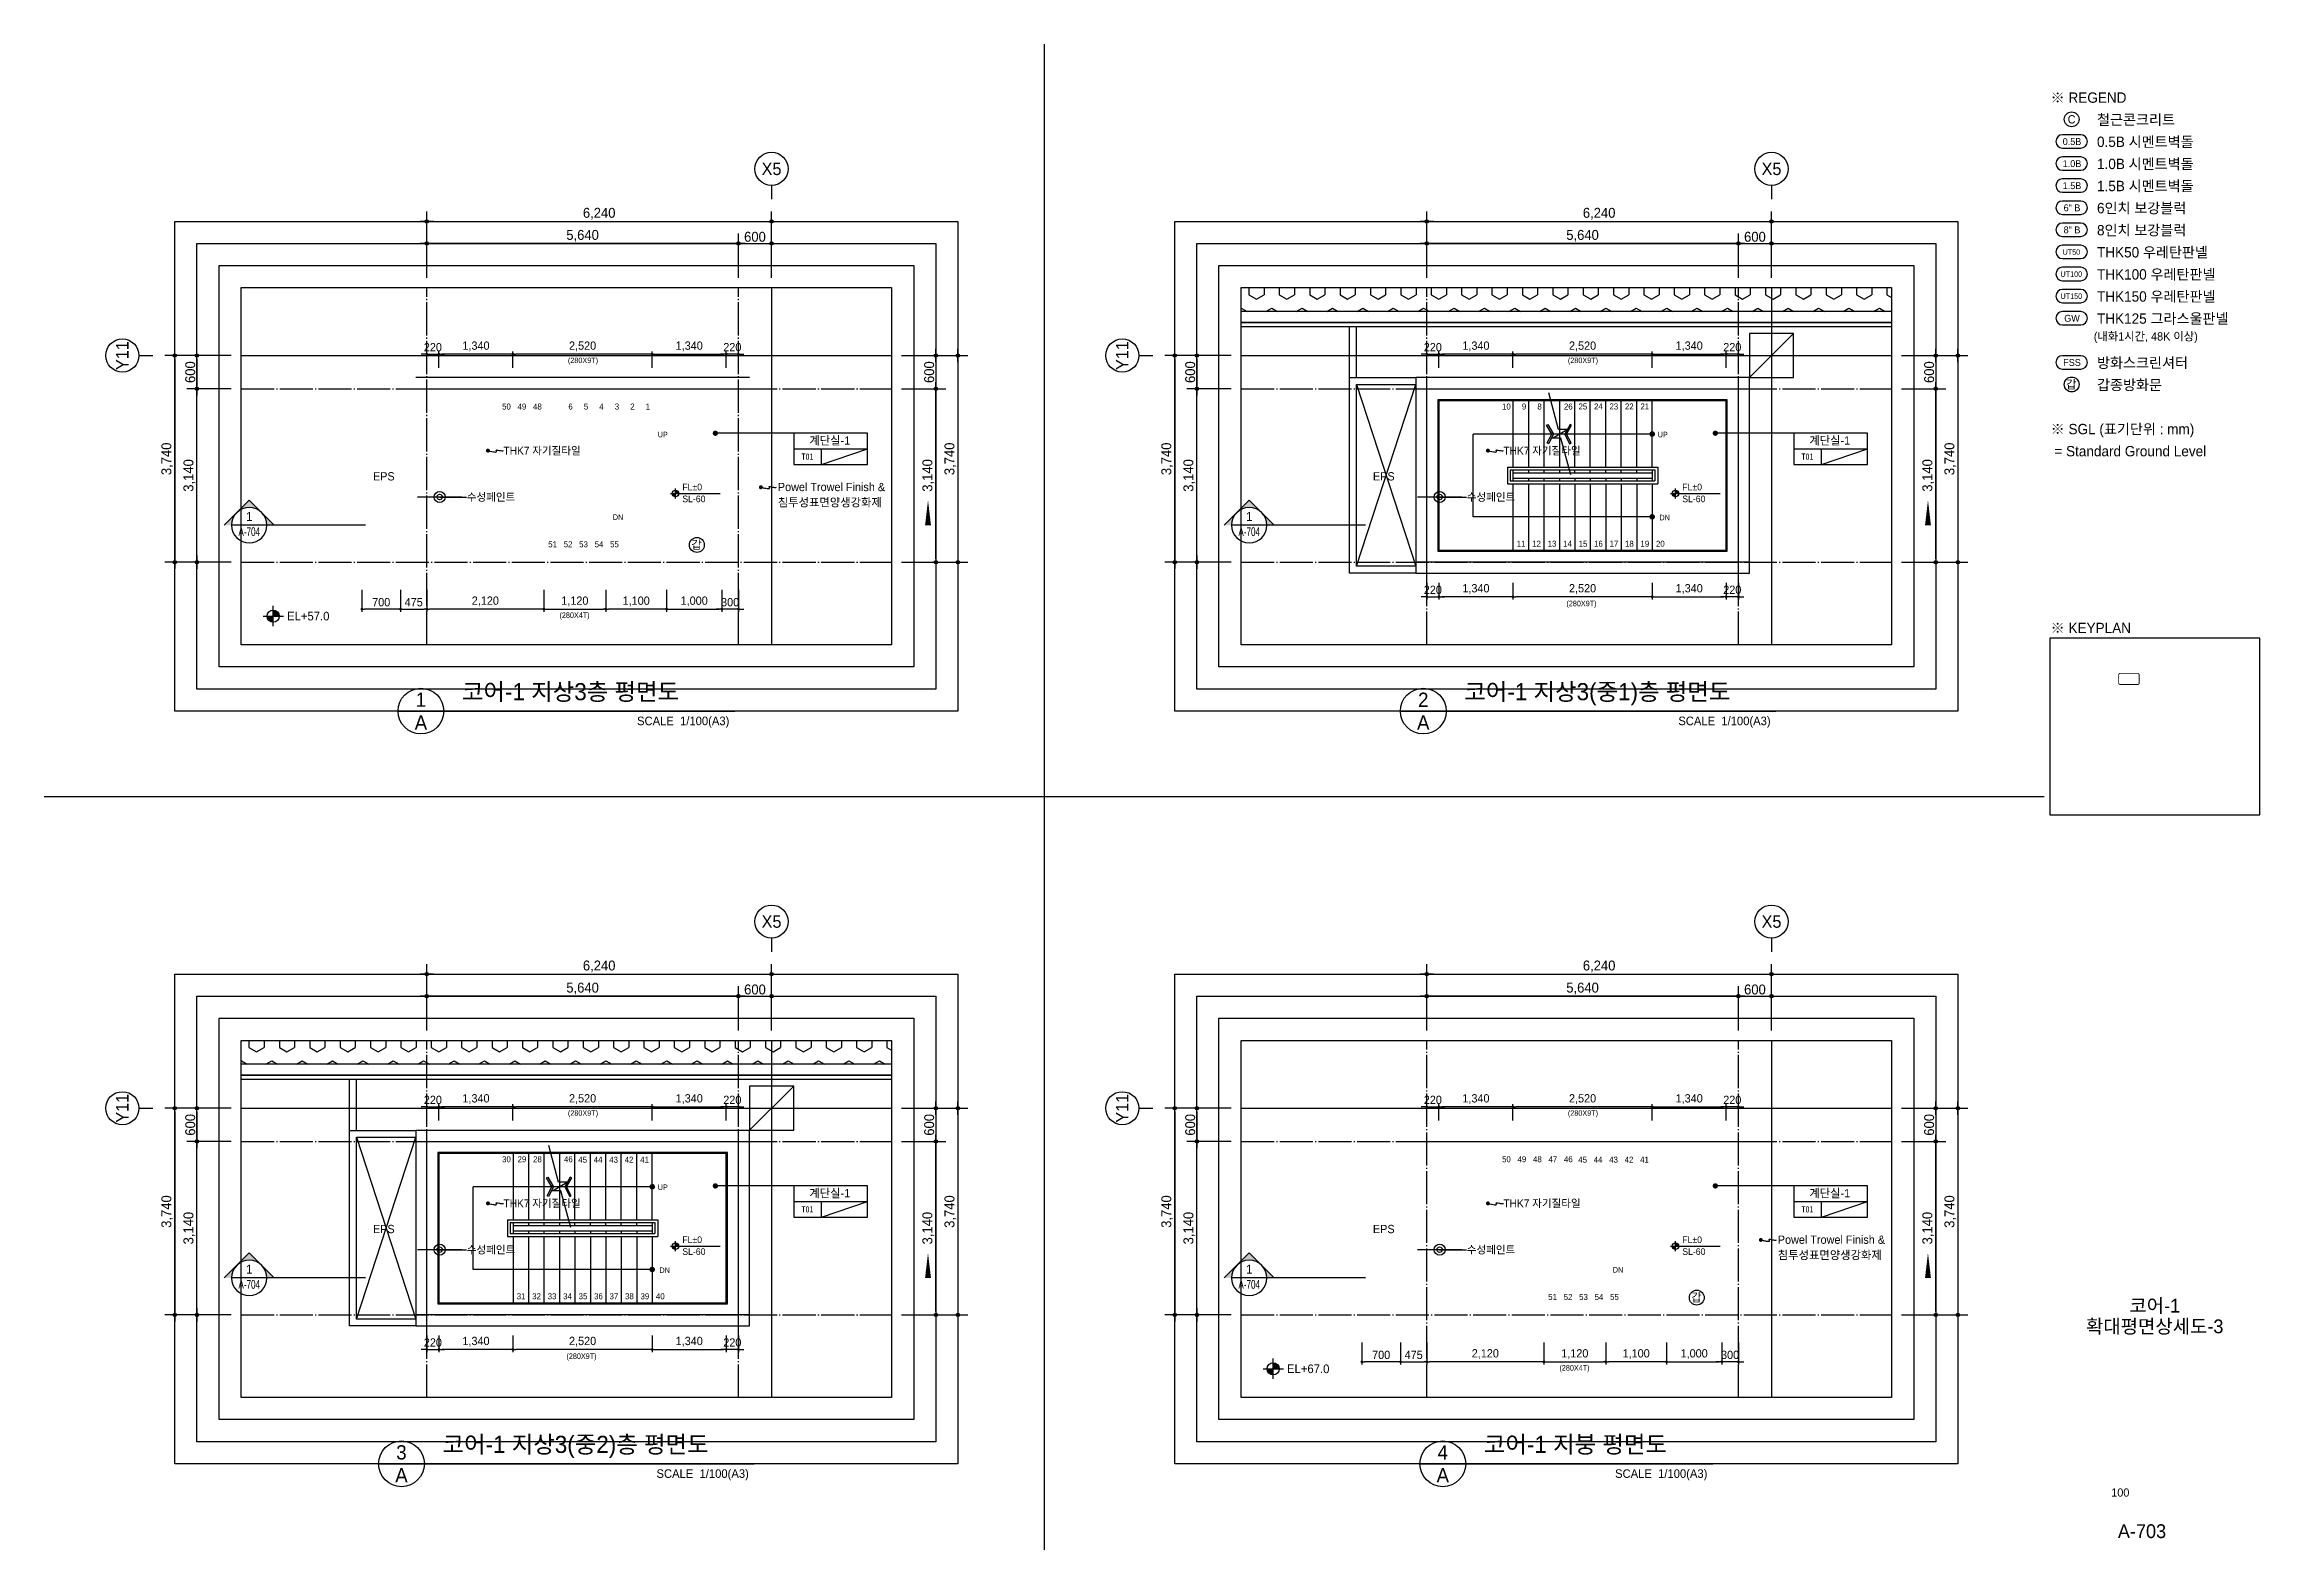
# Model space of a CAD drawing. Header units: millimetres. Extents: x 252711992 to 505989238, y 504776675 to 1009617600.
# Drawn here: x 252795992 to 252836092, y 504804712 to 504831962 of the extents above; entities that cross this region are included whole.
import ezdxf
from ezdxf.enums import TextEntityAlignment as Align
from ezdxf.xclip import XClip

# ---------------------------------------------------------------- set-up
doc = ezdxf.new("R2010")
doc.units = ezdxf.units.MM
doc.header["$XCLIPFRAME"] = 0
doc.linetypes.add('CEN', pattern=[35, 30, -2, 1, -2])
doc.linetypes.add('사무실2종$0$ACAD_ISO04W100', pattern=[30, 24, -3, 0, -3])
for name, color, linetype in [('$ZCDB_AUDIT_GENERATED_600D18', 7, 'Continuous'), ('0KD DIM', 7, 'Continuous'), ('4A.TEC CEN', 1, 'CEN'), ('4A.TEC CEN 보조1', 14, 'CEN'), ('4A.TEC DIM', 7, 'Continuous'), ('4A.TEC ELE 4', 9, 'Continuous'), ('4A.TEC FORM-TEXT', 3, 'Continuous'), ('4A.TEC IND', 7, 'Continuous'), ('4A.TEC TEXT', 7, 'Continuous'), ('4A.TEC TEXT 1', 3, 'Continuous'), ('4A.TEC TEXT 2', 3, 'Continuous'), ('4A.TEC 기둥', 2, 'Continuous'), ('4A.TEC 마감선 2', 5, 'Continuous'), ('4A.TEC 벽체 1', 2, 'Continuous'), ('4A.TEC 벽체 3', 4, 'Continuous'), ('4A.TEC 심볼', 7, 'Continuous'), ('4A.TEC 해치 1', 9, 'Continuous'), ('CEN', 1, 'CEN'), ('LEV', 7, 'Continuous'), ('ROM', 7, 'Continuous'), ('SYM', 1, 'Continuous'), ('TEXT', 7, 'Continuous'), ('㈜SE&C TEXT', 7, 'Continuous'), ('㈜SE&C 패턴 1', 8, 'Continuous')]:
    doc.layers.add(name, color=color, linetype=linetype)
doc.layers.add('DEFPOINT', color=135, linetype='Continuous', plot=False)
doc.styles.add('1', font='')
doc.styles.add('GHS', font='malgun.ttf')
doc.styles.add('SAMOO', font='')
doc.styles.add('나눔고딕', font='')
doc.styles.add('돋움', font='')
doc.styles.add('돋음체', font='')
doc.styles.add('울릉도L', font='')
doc.styles.get('1').set_extended_font_data('DotumChe')
doc.styles.get('SAMOO').set_extended_font_data('Dotum')
doc.styles.get('나눔고딕').set_extended_font_data('Dotum')
doc.styles.get('돋움').set_extended_font_data('Dotum')
doc.styles.get('돋음체').set_extended_font_data('Dotum')
doc.styles.get('울릉도L').set_extended_font_data('Dotum')
doc.dimstyles.new('DIM_600(외부치수)', dxfattribs={"dimscale": 400, "dimtxt": 3.3, "dimasz": 1, "dimexe": 2, "dimexo": 2, "dimgap": 1, "dimtad": 1, "dimdec": 0, "dimdsep": 46, "dimlunit": 6, "dimtxsty": '나눔고딕', "dimblk1": 'DIMDOT', "dimblk2": 'DIMDOT', "dimsah": 1, "dimcen": 2.5, "dimdle": 1.5, "dimclrd": 8, "dimclre": 8, "dimclrt": 3, "dimadec": 0, "dimazin": 0, "dimtfac": 1, "dimtdec": 0, "dimtix": 1, "dimtmove": 2, "dimatfit": 3, "dimldrblk": 'DIMDOT', "dimfxl": 1, "dimtvp": 1, "dimtolj": 1, "dimtzin": 0, "dimarcsym": 0})
doc.dimstyles.new('DIM_80(외부치수)', dxfattribs={"dimscale": 40, "dimtxt": 3.3, "dimasz": 1, "dimexe": 2, "dimexo": 2, "dimgap": 1, "dimtad": 1, "dimdec": 0, "dimdsep": 46, "dimlunit": 6, "dimtxsty": '돋움', "dimblk1": 'DIMDOT', "dimblk2": 'DIMDOT', "dimsah": 1, "dimcen": 2.5, "dimdle": 1.5, "dimclrd": 1, "dimclre": 7, "dimclrt": 2, "dimadec": 0, "dimazin": 0, "dimtfac": 1, "dimtdec": 0, "dimtix": 1, "dimtmove": 2, "dimatfit": 3, "dimldrblk": 'DIMDOT', "dimfxl": 1, "dimtvp": 1, "dimtolj": 1, "dimtzin": 0, "dimarcsym": 0})
doc.dimstyles.new('KD DIM 1', dxfattribs={"dimscale": 50, "dimtxt": 3, "dimasz": 1, "dimexe": 1, "dimexo": 1, "dimgap": 1, "dimtad": 1, "dimdec": 0, "dimzin": 0, "dimdsep": 46, "dimlunit": 6, "dimtxsty": '돋음체', "dimblk": 'DOT', "dimcen": 3, "dimdle": 1, "dimclrd": 256, "dimclre": 256, "dimclrt": 3, "dimazin": 0, "dimtfac": 1, "dimtdec": 0, "dimtix": 1, "dimtmove": 2, "dimatfit": 3, "dimldrblk": 'OBLIQUE', "dimfxl": 1, "dimtvp": 0.8333, "dimtolj": 1, "dimtzin": 0, "dimarcsym": 0})

msp = doc.modelspace()

# ---------------------------------------------------------------- texts
at = {"layer": '0KD DIM', "color": 3, "style": '돋음체'}
for s, p in [('(280X9T)', (252805742.16, 504826241.7, -4999.55)), ('(280X9T)', (252823842.17, 504826241.7, -4999.55)), ('(280X9T)', (252823815.21, 504821840.01, -9999.1)), ('(280X4T)', (252805588.94, 504821628.34, -4999.55)), ('(280X9T)', (252805742.16, 504812616.7, -4999.55)), ('(280X9T)', (252823842.17, 504812616.7, -4999.55)), ('(280X9T)', (252805715.21, 504808215.01, -9999.1)), ('(280X4T)', (252823688.94, 504808003.34, -4999.55))]:
    msp.add_text(s, height=100, dxfattribs=at).set_placement(p, align=Align.MIDDLE_CENTER)
at = {"layer": '4A.TEC FORM-TEXT', "style": '돋움'}
msp.add_text('A-703', height=250, dxfattribs=at).set_placement((252833961, 504804922.22, 3333.33), align=Align.CENTER)
at = {"layer": '4A.TEC TEXT', "style": '돋움'}
for s, p in [('C', (252832687.47, 504830604.27)), ('갑', (252832681.23, 504825806.22)), ('갑', (252807796.67, 504822902.53)), ('갑', (252825896.67, 504809277.53))]:
    msp.add_text(s, height=150, dxfattribs=at).set_placement(p, align=Align.MIDDLE_CENTER)
for s, height, p in [('0.5B', 125, (252832694.35, 504830202.35)), ('1.0B', 125, (252832694.35, 504829802.35)), ('1.5B', 125, (252832694.35, 504829402.35)), ('6" B', 125, (252832694.35, 504829002.35)), ('8" B', 125, (252832694.35, 504828602.35)), ('UT50', 100, (252832682.46, 504828202.35)), ('UT100', 100, (252832682.46, 504827802.35)), ('UT150', 100, (252832682.46, 504827402.35)), ('GW', 125, (252832694.35, 504827002.35)), ('FSS', 125, (252832694.35, 504826202.35))]:
    msp.add_text(s, height=height, dxfattribs=at).set_placement(p, align=Align.MIDDLE)
at = {"layer": '4A.TEC TEXT 1', "style": '돋음체'}
for s, p in [('UP', (252807095.32, 504824898.06)), ('UP', (252825195.32, 504824898.06)), ('DN', (252806281.84, 504823403.85)), ('DN', (252825226.48, 504823396.34)), ('UP', (252807095.32, 504811273.06)), ('DN', (252807126.48, 504809771.34)), ('DN', (252824381.84, 504809778.85))]:
    msp.add_text(s, height=100, dxfattribs=at).set_placement(p, align=Align.MIDDLE_LEFT)
at = {"layer": '4A.TEC TEXT 2', "color": 3, "style": '나눔고딕'}
for s, height, p in [('※ REGEND', 187.5, (252832306.79, 504830847.49)), ('철근콘크리트', 187.5, (252833146.74, 504830447.5)), ('0.5B 시멘트벽돌', 187.5, (252833146.74, 504830047.51)), ('1.0B 시멘트벽돌', 187.5, (252833146.74, 504829647.51)), ('1.5B 시멘트벽돌', 187.5, (252833146.74, 504829247.51)), ('6인치 보강블럭', 187.5, (252833146.74, 504828847.51)), ('8인치 보강블럭', 187.5, (252833146.74, 504828447.51)), ('THK50 우레탄판넬', 187.5, (252833146.74, 504828047.51)), ('THK100 우레탄판넬', 187.5, (252833146.74, 504827647.51)), ('THK150 우레탄판넬', 187.5, (252833146.74, 504827247.51)), ('THK125 그라스울판넬', 187.5, (252833146.74, 504826847.51)), ('(내화1시간, 48K 이상)', 150, (252833088.64, 504826555.15)), ('방화스크린셔터', 187.5, (252833146.74, 504826047.51)), ('갑종방화문', 187.5, (252833146.74, 504825647.51)), ('※ SGL (표기단위 : mm)', 187.5, (252832306.79, 504824847.49)), (' = Standard Ground Level', 187.5, (252832306.79, 504824447.49)), ('※ KEYPLAN', 187.5, (252832306.79, 504821247.49)), ('코어-1 지상3층 평면도', 310.5, (252803551.44, 504819995.66, 3333.33)), ('코어-1 지상3(중1)층 평면도', 310.5, (252821694.61, 504819995.66, 3333.33)), ('코어-1 지상3(중2)층 평면도', 310.5, (252803199.22, 504806370.66, 3333.33)), ('코어-1 지붕 평면도', 310.5, (252822048.37, 504806370.66, 3333.33))]:
    msp.add_text(s, height=height, dxfattribs=at).set_placement(p, align=Align.BOTTOM_LEFT)
for s, p in [('1', (252802808.55, 504820099.16, 3333.33)), ('2', (252820951.72, 504820099.16, 3333.33)), ('A', (252802808.55, 504819685.16, 3333.33)), ('A', (252820951.72, 504819685.16, 3333.33)), ('3', (252802456.33, 504806474.16, 3333.33)), ('4', (252821305.48, 504806474.16, 3333.33)), ('A', (252802456.33, 504806060.16, 3333.33)), ('A', (252821305.48, 504806060.16, 3333.33))]:
    msp.add_text(s, height=258.75, dxfattribs=at).set_placement(p, align=Align.MIDDLE)
for p in [(252808391.33, 504819590.52, 3333.33), (252827238.94, 504819590.52, 3333.33), (252808743.55, 504805965.52, 3333.33), (252826094.4, 504805965.52, 3333.33)]:
    msp.add_text('SCALE  1/100(A3)', height=155.25, dxfattribs=at).set_placement(p, align=Align.BOTTOM_RIGHT)
at = {"layer": '4A.TEC TEXT 2', "style": '나눔고딕'}
for s, height, p in [('코어-1', 250, (252834191.89, 504809003.72, 3333.33)), ('확대평면상세도-3', 250, (252834191.89, 504808629.83, 3333.33)), ('100', 150, (252833569.02, 504805672.21, 3333.33))]:
    msp.add_text(s, height=height, dxfattribs=at).set_placement(p, align=Align.CENTER)
at = {"layer": 'LEV', "style": '돋움'}
for s, p in [('SL-60', (252807540.04, 504823673.71)), ('FL%%P0', (252807540.04, 504823887.92)), ('SL-60', (252825640.04, 504823673.71)), ('FL%%P0', (252825640.04, 504823887.92)), ('SL-60', (252807540.04, 504810048.71)), ('FL%%P0', (252807540.04, 504810262.92)), ('SL-60', (252825640.04, 504810048.71)), ('FL%%P0', (252825640.04, 504810262.92))]:
    msp.add_text(s, height=120, dxfattribs=at).set_placement(p)
at = {"layer": 'TEXT', "style": '나눔고딕'}
for s, height, p in [('50', 108.675, (252804436.33, 504825318.23, 4999.55)), ('49', 108.675, (252804716.33, 504825318.23, 4999.55)), ('48', 108.675, (252804996.33, 504825318.23, 4999.55)), ('6', 108.68, (252805556.33, 504825318.23, 4999.55)), ('5', 108.68, (252805836.33, 504825318.23, 4999.55)), ('4', 108.68, (252806116.33, 504825318.23, 4999.55)), ('3', 108.68, (252806396.33, 504825318.23, 4999.55)), ('2', 108.68, (252806676.33, 504825318.23, 4999.55)), ('1', 108.68, (252806956.33, 504825318.23, 4999.55)), ('10', 108.675, (252822536.33, 504825318.23, 9999.1)), ('9', 108.68, (252822816.33, 504825318.23, 9999.1)), ('8', 108.68, (252823096.33, 504825318.23, 9999.1)), ('26', 108.675, (252823656.33, 504825318.23, 4999.55)), ('25', 108.675, (252823920.09, 504825319.41, 4999.55)), ('24', 108.675, (252824200.09, 504825319.41, 4999.55)), ('23', 108.675, (252824480.09, 504825319.41, 4999.55)), ('22', 108.675, (252824760.09, 504825319.41, 4999.55)), ('21', 108.675, (252825040.09, 504825319.41, 4999.55)), ('51', 108.675, (252805271.27, 504822825.17, 4999.55)), ('52', 108.675, (252805551.27, 504822825.17, 4999.55)), ('53', 108.675, (252805831.27, 504822825.17, 4999.55)), ('54', 108.675, (252806111.27, 504822825.17, 4999.55)), ('55', 108.675, (252806391.27, 504822825.17, 4999.55)), ('11', 108.675, (252822801.81, 504822834.78, 4999.55)), ('12', 108.675, (252823081.81, 504822834.78, 4999.55)), ('13', 108.675, (252823361.81, 504822834.78, 4999.55)), ('14', 108.675, (252823641.81, 504822834.78, 4999.55)), ('15', 108.675, (252823921.81, 504822834.78, 4999.55)), ('16', 108.675, (252824201.81, 504822834.78, 4999.55)), ('17', 108.675, (252824481.81, 504822834.78, 4999.55)), ('18', 108.675, (252824761.81, 504822834.78, 4999.55)), ('19', 108.675, (252825041.81, 504822834.78, 4999.55)), ('20', 108.675, (252825321.81, 504822834.78, 4999.55)), ('30', 108.675, (252804436.33, 504811693.23, 4999.55)), ('29', 108.675, (252804716.33, 504811693.23, 4999.55)), ('28', 108.675, (252804996.33, 504811693.23, 4999.55)), ('46', 108.675, (252805556.33, 504811693.23, 4999.55)), ('45', 108.675, (252805815.21, 504811685.09, 4999.55)), ('44', 108.675, (252806095.21, 504811685.09, 4999.55)), ('43', 108.675, (252806375.21, 504811685.09, 4999.55)), ('42', 108.675, (252806655.21, 504811685.09, 4999.55)), ('41', 108.675, (252806935.21, 504811685.09, 4999.55)), ('50', 108.675, (252822536.33, 504811693.23, 4999.55)), ('49', 108.675, (252822816.33, 504811693.23, 4999.55)), ('48', 108.675, (252823096.33, 504811693.23, 4999.55)), ('47', 108.675, (252823376.33, 504811693.23, 4999.55)), ('46', 108.675, (252823656.33, 504811693.23, 4999.55)), ('45', 108.675, (252823915.21, 504811685.09, 4999.55)), ('44', 108.675, (252824195.21, 504811685.09, 4999.55)), ('43', 108.675, (252824475.21, 504811685.09, 4999.55)), ('42', 108.675, (252824755.21, 504811685.09, 4999.55)), ('41', 108.675, (252825035.21, 504811685.09, 4999.55)), ('31', 108.675, (252804701.03, 504809213.15, 4999.55)), ('32', 108.675, (252804981.03, 504809213.15, 4999.55)), ('33', 108.675, (252805261.03, 504809213.15, 4999.55)), ('34', 108.675, (252805541.03, 504809213.15, 4999.55)), ('35', 108.675, (252805821.03, 504809213.15, 4999.55)), ('36', 108.675, (252806101.03, 504809213.15, 4999.55)), ('37', 108.675, (252806381.03, 504809213.15, 4999.55)), ('38', 108.675, (252806661.03, 504809213.15, 4999.55)), ('39', 108.675, (252806941.03, 504809213.15, 4999.55)), ('40', 108.675, (252807221.03, 504809213.15, 4999.55)), ('51', 108.675, (252823371.27, 504809200.17, 4999.55)), ('52', 108.675, (252823651.27, 504809200.17, 4999.55)), ('53', 108.675, (252823931.27, 504809200.17, 4999.55)), ('54', 108.675, (252824211.27, 504809200.17, 4999.55)), ('55', 108.675, (252824491.27, 504809200.17, 4999.55))]:
    msp.add_text(s, height=height, dxfattribs=at).set_placement(p, align=Align.BOTTOM_RIGHT)
at = {"layer": 'TEXT'}
for s, height, style, p in [('T01', 112.5, '1', (252809806.23, 504824499.03)), ('계단실-1', 150, '돋움', (252810208.99, 504824789.5)), ('T01', 112.5, '1', (252827906.23, 504824499.03)), ('계단실-1', 150, '돋움', (252828308.99, 504824789.5)), ('EPS', 150, '돋움', (252802137.1, 504824142.03)), ('EPS', 150, '돋움', (252820237.1, 504824142.03)), ('T01', 112.5, '1', (252809806.23, 504810874.03)), ('계단실-1', 150, '돋움', (252810208.99, 504811164.5)), ('T01', 112.5, '1', (252827906.23, 504810874.03)), ('계단실-1', 150, '돋움', (252828308.99, 504811164.5)), ('EPS', 150, '돋움', (252802137.1, 504810517.03)), ('EPS', 150, '돋움', (252820237.1, 504810517.03))]:
    msp.add_text(s, height=height, dxfattribs=dict(at, style=style)).set_placement(p, align=Align.MIDDLE_CENTER)
at = {"layer": 'TEXT', "style": '돋움'}
for p in [(252799701.43, 504823335.9), (252817801.43, 504823335.9), (252799701.43, 504809710.9), (252817801.43, 504809710.9)]:
    msp.add_text('1', height=160.11, dxfattribs=at).set_placement(p, align=Align.CENTER)
at = {"layer": 'TEXT', "style": '돋움', "width": 0.7}
for p in [(252799701.43, 504823060.21), (252817801.43, 504823060.21), (252799701.43, 504809435.21), (252817801.43, 504809435.21)]:
    msp.add_text('A-704', height=160.115, dxfattribs=at).set_placement(p, align=Align.CENTER)

# ---------------------------------------------------------------- blocks, each defined once
blk = doc.blocks.new('DIMDOT')
at = {"color": 0}
blk.add_line((-2, 0), (2, 0), dxfattribs=at)
for radius in [0.5, 0.25]:
    blk.add_circle((0, 0), radius, dxfattribs=at)
blk = doc.blocks.new('*D137')
at = {"layer": '$ZCDB_AUDIT_GENERATED_600D18', "color": 8, "lineweight": -2, "transparency": 16777216}
for p, q in [((252821015, 504827737), (252821015, 504828937)), ((252827255, 504827737), (252827255, 504828937)), ((252821075, 504828757), (252827195, 504828757))]:
    blk.add_line(p, q, dxfattribs=at)
at = {"layer": 'Defpoints', "color": 0, "transparency": 16777216}
for p in [(252827255, 504828757), (252821015, 504827557), (252827255, 504827557, 0)]:
    blk.add_point(p, dxfattribs=at)
at = {"layer": '$ZCDB_AUDIT_GENERATED_600D18', "color": 8, "lineweight": -2, "transparency": 16777216, "xscale": 60, "yscale": 60, "zscale": 60, "rotation": 180}
blk.add_blockref('DIMDOT', (252821015, 504828757), dxfattribs=at)
at = {"layer": '$ZCDB_AUDIT_GENERATED_600D18', "color": 8, "lineweight": -2, "transparency": 16777216, "xscale": 60, "yscale": 60, "zscale": 60}
blk.add_blockref('DIMDOT', (252827255, 504828757), dxfattribs=at)
at = {"layer": '$ZCDB_AUDIT_GENERATED_600D18', "color": 3, "transparency": 16777216, "insert": (252824135, 504828895), "char_height": 180, "attachment_point": 5, "style": '나눔고딕'}
blk.add_mtext('\\A1;6,240', dxfattribs=at)
blk = doc.blocks.new('*D138')
at = {"layer": '$ZCDB_AUDIT_GENERATED_600D18', "color": 8, "lineweight": -2, "transparency": 16777216}
for p, q in [((252826655, 504827737, 0), (252826655, 504828537, 0)), ((252827255, 504827737, 0), (252827255, 504828537, 0)), ((252826715, 504828357, 0), (252827195, 504828357, 0))]:
    blk.add_line(p, q, dxfattribs=at)
at = {"layer": 'Defpoints', "color": 0, "transparency": 16777216}
for p in [(252827255, 504828357, 0), (252826655, 504827557, 3428), (252827255, 504827557, 4431)]:
    blk.add_point(p, dxfattribs=at)
at = {"layer": '$ZCDB_AUDIT_GENERATED_600D18', "color": 8, "lineweight": -2, "transparency": 16777216, "xscale": 60, "yscale": 60, "zscale": 60, "rotation": 180}
blk.add_blockref('DIMDOT', (252826655, 504828357, 0), dxfattribs=at)
at = {"layer": '$ZCDB_AUDIT_GENERATED_600D18', "color": 8, "lineweight": -2, "transparency": 16777216, "xscale": 60, "yscale": 60, "zscale": 60}
blk.add_blockref('DIMDOT', (252827255, 504828357, 0), dxfattribs=at)
at = {"layer": '$ZCDB_AUDIT_GENERATED_600D18', "color": 3, "transparency": 16777216, "insert": (252826955, 504828477, 0), "char_height": 180, "attachment_point": 5, "style": '나눔고딕'}
blk.add_mtext('\\A1;600', dxfattribs=at)
blk = doc.blocks.new('ccs122')
at = {"layer": '4A.TEC 심볼'}
blk.add_line((0, 8), (0, 3), dxfattribs=at)
blk.add_circle((0, 14), 6, dxfattribs=at)
at = {"layer": '4A.TEC TEXT 2', "color": 3, "style": 'GHS'}
blk.add_attdef('NO', text='', height=4.5, dxfattribs=at).set_placement((-0.006, 14.018), align=Align.MIDDLE_CENTER)
blk = doc.blocks.new('*D139')
at = {"layer": '$ZCDB_AUDIT_GENERATED_600D18', "color": 8, "lineweight": -2, "transparency": 16777216}
for p, q in [((252821015, 504827737, 0), (252821015, 504828537, 0)), ((252826655, 504827737, 0), (252826655, 504828537, 0)), ((252826595, 504828357, 0), (252821075, 504828357, 0))]:
    blk.add_line(p, q, dxfattribs=at)
at = {"layer": 'Defpoints', "color": 0, "transparency": 16777216}
for p in [(252821015, 504828357, 0), (252821015, 504827557), (252826655, 504827557, -47000)]:
    blk.add_point(p, dxfattribs=at)
at = {"layer": '$ZCDB_AUDIT_GENERATED_600D18', "color": 8, "lineweight": -2, "transparency": 16777216, "xscale": 60, "yscale": 60, "zscale": 60, "rotation": 180}
blk.add_blockref('DIMDOT', (252821015, 504828357, 0), dxfattribs=at)
at = {"layer": '$ZCDB_AUDIT_GENERATED_600D18', "color": 8, "lineweight": -2, "transparency": 16777216, "xscale": 60, "yscale": 60, "zscale": 60}
blk.add_blockref('DIMDOT', (252826655, 504828357, 0), dxfattribs=at)
at = {"layer": '$ZCDB_AUDIT_GENERATED_600D18', "color": 3, "transparency": 16777216, "insert": (252823835, 504828495, 0), "char_height": 180, "attachment_point": 5, "style": '나눔고딕'}
blk.add_mtext('\\A1;5,640', dxfattribs=at)
blk = doc.blocks.new('*D140')
at = {"layer": '$ZCDB_AUDIT_GENERATED_600D18', "color": 8, "lineweight": -2, "transparency": 16777216}
for p, q in [((252817474, 504826328), (252816274, 504826328)), ((252816454, 504826268), (252816454, 504822648)), ((252817474, 504822588), (252816274, 504822588))]:
    blk.add_line(p, q, dxfattribs=at)
at = {"layer": 'Defpoints', "color": 0, "transparency": 16777216}
for p in [(252817654, 504826328, 0), (252816454, 504822588), (252817654, 504822588, 0)]:
    blk.add_point(p, dxfattribs=at)
at = {"layer": '$ZCDB_AUDIT_GENERATED_600D18', "color": 8, "lineweight": -2, "transparency": 16777216, "xscale": 60, "yscale": 60, "zscale": 60}
for p, rotation in [((252816454, 504826328), 90), ((252816454, 504822588), 270)]:
    blk.add_blockref('DIMDOT', p, dxfattribs=dict(at, rotation=rotation))
at = {"layer": '$ZCDB_AUDIT_GENERATED_600D18', "color": 3, "transparency": 16777216, "insert": (252816317, 504824458), "char_height": 180, "attachment_point": 5, "rotation": 90, "style": '나눔고딕'}
blk.add_mtext('\\A1;3,740', dxfattribs=at)
blk = doc.blocks.new('*D141')
at = {"layer": '$ZCDB_AUDIT_GENERATED_600D18', "color": 8, "lineweight": -2, "transparency": 16777216}
for p, q in [((252817474, 504826328), (252816674, 504826328)), ((252816854, 504826268), (252816854, 504825788)), ((252817474, 504825728), (252816674, 504825728))]:
    blk.add_line(p, q, dxfattribs=at)
at = {"layer": 'Defpoints', "color": 0, "transparency": 16777216}
for p in [(252817654, 504826328, 0), (252816854, 504825728), (252817654, 504825728, 0)]:
    blk.add_point(p, dxfattribs=at)
at = {"layer": '$ZCDB_AUDIT_GENERATED_600D18', "color": 8, "lineweight": -2, "transparency": 16777216, "xscale": 60, "yscale": 60, "zscale": 60}
for p, rotation in [((252816854, 504826328), 90), ((252816854, 504825728), 270)]:
    blk.add_blockref('DIMDOT', p, dxfattribs=dict(at, rotation=rotation))
at = {"layer": '$ZCDB_AUDIT_GENERATED_600D18', "color": 3, "transparency": 16777216, "insert": (252816734, 504826028), "char_height": 180, "attachment_point": 5, "rotation": 90, "style": '나눔고딕'}
blk.add_mtext('\\A1;600', dxfattribs=at)
blk = doc.blocks.new('*D142')
at = {"layer": '$ZCDB_AUDIT_GENERATED_600D18', "color": 8, "lineweight": -2, "transparency": 16777216}
for p, q in [((252817474, 504825728), (252816674, 504825728)), ((252816854, 504822648), (252816854, 504825668)), ((252817474, 504822588), (252816674, 504822588))]:
    blk.add_line(p, q, dxfattribs=at)
at = {"layer": 'Defpoints', "color": 0, "transparency": 16777216}
for p in [(252816854, 504825728), (252817654, 504825728, 0), (252817654, 504822588, 0)]:
    blk.add_point(p, dxfattribs=at)
at = {"layer": '$ZCDB_AUDIT_GENERATED_600D18', "color": 8, "lineweight": -2, "transparency": 16777216, "xscale": 60, "yscale": 60, "zscale": 60}
for p, rotation in [((252816854, 504825728), 90), ((252816854, 504822588), 270)]:
    blk.add_blockref('DIMDOT', p, dxfattribs=dict(at, rotation=rotation))
at = {"layer": '$ZCDB_AUDIT_GENERATED_600D18', "color": 3, "transparency": 16777216, "insert": (252816717, 504824158), "char_height": 180, "attachment_point": 5, "rotation": 90, "style": '나눔고딕'}
blk.add_mtext('\\A1;3,140', dxfattribs=at)
blk = doc.blocks.new('*D125')
at = {"layer": '$ZCDB_AUDIT_GENERATED_600D18', "color": 8, "lineweight": -2, "transparency": 16777216}
for p, q in [((252802915, 504814112), (252802915, 504815312)), ((252809155, 504814112), (252809155, 504815312)), ((252802975, 504815132), (252809095, 504815132))]:
    blk.add_line(p, q, dxfattribs=at)
at = {"layer": 'Defpoints', "color": 0, "transparency": 16777216}
for p in [(252809155, 504815132), (252802915, 504813932), (252809155, 504813932, 0)]:
    blk.add_point(p, dxfattribs=at)
at = {"layer": '$ZCDB_AUDIT_GENERATED_600D18', "color": 8, "lineweight": -2, "transparency": 16777216, "xscale": 60, "yscale": 60, "zscale": 60, "rotation": 180}
blk.add_blockref('DIMDOT', (252802915, 504815132), dxfattribs=at)
at = {"layer": '$ZCDB_AUDIT_GENERATED_600D18', "color": 8, "lineweight": -2, "transparency": 16777216, "xscale": 60, "yscale": 60, "zscale": 60}
blk.add_blockref('DIMDOT', (252809155, 504815132), dxfattribs=at)
at = {"layer": '$ZCDB_AUDIT_GENERATED_600D18', "color": 3, "transparency": 16777216, "insert": (252806035, 504815270), "char_height": 180, "attachment_point": 5, "style": '나눔고딕'}
blk.add_mtext('\\A1;6,240', dxfattribs=at)
blk = doc.blocks.new('*D126')
at = {"layer": '$ZCDB_AUDIT_GENERATED_600D18', "color": 8, "lineweight": -2, "transparency": 16777216}
for p, q in [((252808555, 504814112, 0), (252808555, 504814912, 0)), ((252809155, 504814112, 0), (252809155, 504814912, 0)), ((252808615, 504814732, 0), (252809095, 504814732, 0))]:
    blk.add_line(p, q, dxfattribs=at)
at = {"layer": 'Defpoints', "color": 0, "transparency": 16777216}
for p in [(252809155, 504814732, 0), (252808555, 504813932, 3428), (252809155, 504813932, 4431)]:
    blk.add_point(p, dxfattribs=at)
at = {"layer": '$ZCDB_AUDIT_GENERATED_600D18', "color": 8, "lineweight": -2, "transparency": 16777216, "xscale": 60, "yscale": 60, "zscale": 60, "rotation": 180}
blk.add_blockref('DIMDOT', (252808555, 504814732, 0), dxfattribs=at)
at = {"layer": '$ZCDB_AUDIT_GENERATED_600D18', "color": 8, "lineweight": -2, "transparency": 16777216, "xscale": 60, "yscale": 60, "zscale": 60}
blk.add_blockref('DIMDOT', (252809155, 504814732, 0), dxfattribs=at)
at = {"layer": '$ZCDB_AUDIT_GENERATED_600D18', "color": 3, "transparency": 16777216, "insert": (252808855, 504814852, 0), "char_height": 180, "attachment_point": 5, "style": '나눔고딕'}
blk.add_mtext('\\A1;600', dxfattribs=at)
blk = doc.blocks.new('*D127')
at = {"layer": '$ZCDB_AUDIT_GENERATED_600D18', "color": 8, "lineweight": -2, "transparency": 16777216}
for p, q in [((252802915, 504814112, 0), (252802915, 504814912, 0)), ((252808555, 504814112, 0), (252808555, 504814912, 0)), ((252808495, 504814732, 0), (252802975, 504814732, 0))]:
    blk.add_line(p, q, dxfattribs=at)
at = {"layer": 'Defpoints', "color": 0, "transparency": 16777216}
for p in [(252802915, 504814732, 0), (252802915, 504813932), (252808555, 504813932, -47000)]:
    blk.add_point(p, dxfattribs=at)
at = {"layer": '$ZCDB_AUDIT_GENERATED_600D18', "color": 8, "lineweight": -2, "transparency": 16777216, "xscale": 60, "yscale": 60, "zscale": 60, "rotation": 180}
blk.add_blockref('DIMDOT', (252802915, 504814732, 0), dxfattribs=at)
at = {"layer": '$ZCDB_AUDIT_GENERATED_600D18', "color": 8, "lineweight": -2, "transparency": 16777216, "xscale": 60, "yscale": 60, "zscale": 60}
blk.add_blockref('DIMDOT', (252808555, 504814732, 0), dxfattribs=at)
at = {"layer": '$ZCDB_AUDIT_GENERATED_600D18', "color": 3, "transparency": 16777216, "insert": (252805735, 504814870, 0), "char_height": 180, "attachment_point": 5, "style": '나눔고딕'}
blk.add_mtext('\\A1;5,640', dxfattribs=at)
blk = doc.blocks.new('*D128')
at = {"layer": '$ZCDB_AUDIT_GENERATED_600D18', "color": 8, "lineweight": -2, "transparency": 16777216}
for p, q in [((252799374, 504812703), (252798174, 504812703)), ((252798354, 504812643), (252798354, 504809023)), ((252799374, 504808963), (252798174, 504808963))]:
    blk.add_line(p, q, dxfattribs=at)
at = {"layer": 'Defpoints', "color": 0, "transparency": 16777216}
for p in [(252799554, 504812703, 0), (252798354, 504808963), (252799554, 504808963, 0)]:
    blk.add_point(p, dxfattribs=at)
at = {"layer": '$ZCDB_AUDIT_GENERATED_600D18', "color": 8, "lineweight": -2, "transparency": 16777216, "xscale": 60, "yscale": 60, "zscale": 60}
for p, rotation in [((252798354, 504812703), 90), ((252798354, 504808963), 270)]:
    blk.add_blockref('DIMDOT', p, dxfattribs=dict(at, rotation=rotation))
at = {"layer": '$ZCDB_AUDIT_GENERATED_600D18', "color": 3, "transparency": 16777216, "insert": (252798217, 504810833), "char_height": 180, "attachment_point": 5, "rotation": 90, "style": '나눔고딕'}
blk.add_mtext('\\A1;3,740', dxfattribs=at)
blk = doc.blocks.new('*D129')
at = {"layer": '$ZCDB_AUDIT_GENERATED_600D18', "color": 8, "lineweight": -2, "transparency": 16777216}
for p, q in [((252799374, 504812703), (252798574, 504812703)), ((252798754, 504812643), (252798754, 504812163)), ((252799374, 504812103), (252798574, 504812103))]:
    blk.add_line(p, q, dxfattribs=at)
at = {"layer": 'Defpoints', "color": 0, "transparency": 16777216}
for p in [(252799554, 504812703, 0), (252798754, 504812103), (252799554, 504812103, 0)]:
    blk.add_point(p, dxfattribs=at)
at = {"layer": '$ZCDB_AUDIT_GENERATED_600D18', "color": 8, "lineweight": -2, "transparency": 16777216, "xscale": 60, "yscale": 60, "zscale": 60}
for p, rotation in [((252798754, 504812703), 90), ((252798754, 504812103), 270)]:
    blk.add_blockref('DIMDOT', p, dxfattribs=dict(at, rotation=rotation))
at = {"layer": '$ZCDB_AUDIT_GENERATED_600D18', "color": 3, "transparency": 16777216, "insert": (252798634, 504812403), "char_height": 180, "attachment_point": 5, "rotation": 90, "style": '나눔고딕'}
blk.add_mtext('\\A1;600', dxfattribs=at)
blk = doc.blocks.new('*D130')
at = {"layer": '$ZCDB_AUDIT_GENERATED_600D18', "color": 8, "lineweight": -2, "transparency": 16777216}
for p, q in [((252799374, 504812103), (252798574, 504812103)), ((252798754, 504809023), (252798754, 504812043)), ((252799374, 504808963), (252798574, 504808963))]:
    blk.add_line(p, q, dxfattribs=at)
at = {"layer": 'Defpoints', "color": 0, "transparency": 16777216}
for p in [(252798754, 504812103), (252799554, 504812103, 0), (252799554, 504808963, 0)]:
    blk.add_point(p, dxfattribs=at)
at = {"layer": '$ZCDB_AUDIT_GENERATED_600D18', "color": 8, "lineweight": -2, "transparency": 16777216, "xscale": 60, "yscale": 60, "zscale": 60}
for p, rotation in [((252798754, 504812103), 90), ((252798754, 504808963), 270)]:
    blk.add_blockref('DIMDOT', p, dxfattribs=dict(at, rotation=rotation))
at = {"layer": '$ZCDB_AUDIT_GENERATED_600D18', "color": 3, "transparency": 16777216, "insert": (252798617, 504810533), "char_height": 180, "attachment_point": 5, "rotation": 90, "style": '나눔고딕'}
blk.add_mtext('\\A1;3,140', dxfattribs=at)
blk = doc.blocks.new('*D131')
at = {"layer": '$ZCDB_AUDIT_GENERATED_600D18', "color": 8, "lineweight": -2, "transparency": 16777216}
for p, q in [((252821015, 504814112), (252821015, 504815312)), ((252827255, 504814112), (252827255, 504815312)), ((252821075, 504815132), (252827195, 504815132))]:
    blk.add_line(p, q, dxfattribs=at)
at = {"layer": 'Defpoints', "color": 0, "transparency": 16777216}
for p in [(252827255, 504815132), (252821015, 504813932), (252827255, 504813932, 0)]:
    blk.add_point(p, dxfattribs=at)
at = {"layer": '$ZCDB_AUDIT_GENERATED_600D18', "color": 8, "lineweight": -2, "transparency": 16777216, "xscale": 60, "yscale": 60, "zscale": 60, "rotation": 180}
blk.add_blockref('DIMDOT', (252821015, 504815132), dxfattribs=at)
at = {"layer": '$ZCDB_AUDIT_GENERATED_600D18', "color": 8, "lineweight": -2, "transparency": 16777216, "xscale": 60, "yscale": 60, "zscale": 60}
blk.add_blockref('DIMDOT', (252827255, 504815132), dxfattribs=at)
at = {"layer": '$ZCDB_AUDIT_GENERATED_600D18', "color": 3, "transparency": 16777216, "insert": (252824135, 504815270), "char_height": 180, "attachment_point": 5, "style": '나눔고딕'}
blk.add_mtext('\\A1;6,240', dxfattribs=at)
blk = doc.blocks.new('*D132')
at = {"layer": '$ZCDB_AUDIT_GENERATED_600D18', "color": 8, "lineweight": -2, "transparency": 16777216}
for p, q in [((252826655, 504814112, 0), (252826655, 504814912, 0)), ((252827255, 504814112, 0), (252827255, 504814912, 0)), ((252826715, 504814732, 0), (252827195, 504814732, 0))]:
    blk.add_line(p, q, dxfattribs=at)
at = {"layer": 'Defpoints', "color": 0, "transparency": 16777216}
for p in [(252827255, 504814732, 0), (252826655, 504813932, 3428), (252827255, 504813932, 4431)]:
    blk.add_point(p, dxfattribs=at)
at = {"layer": '$ZCDB_AUDIT_GENERATED_600D18', "color": 8, "lineweight": -2, "transparency": 16777216, "xscale": 60, "yscale": 60, "zscale": 60, "rotation": 180}
blk.add_blockref('DIMDOT', (252826655, 504814732, 0), dxfattribs=at)
at = {"layer": '$ZCDB_AUDIT_GENERATED_600D18', "color": 8, "lineweight": -2, "transparency": 16777216, "xscale": 60, "yscale": 60, "zscale": 60}
blk.add_blockref('DIMDOT', (252827255, 504814732, 0), dxfattribs=at)
at = {"layer": '$ZCDB_AUDIT_GENERATED_600D18', "color": 3, "transparency": 16777216, "insert": (252826955, 504814852, 0), "char_height": 180, "attachment_point": 5, "style": '나눔고딕'}
blk.add_mtext('\\A1;600', dxfattribs=at)
blk = doc.blocks.new('*D133')
at = {"layer": '$ZCDB_AUDIT_GENERATED_600D18', "color": 8, "lineweight": -2, "transparency": 16777216}
for p, q in [((252821015, 504814112, 0), (252821015, 504814912, 0)), ((252826655, 504814112, 0), (252826655, 504814912, 0)), ((252826595, 504814732, 0), (252821075, 504814732, 0))]:
    blk.add_line(p, q, dxfattribs=at)
at = {"layer": 'Defpoints', "color": 0, "transparency": 16777216}
for p in [(252821015, 504814732, 0), (252821015, 504813932), (252826655, 504813932, -47000)]:
    blk.add_point(p, dxfattribs=at)
at = {"layer": '$ZCDB_AUDIT_GENERATED_600D18', "color": 8, "lineweight": -2, "transparency": 16777216, "xscale": 60, "yscale": 60, "zscale": 60, "rotation": 180}
blk.add_blockref('DIMDOT', (252821015, 504814732, 0), dxfattribs=at)
at = {"layer": '$ZCDB_AUDIT_GENERATED_600D18', "color": 8, "lineweight": -2, "transparency": 16777216, "xscale": 60, "yscale": 60, "zscale": 60}
blk.add_blockref('DIMDOT', (252826655, 504814732, 0), dxfattribs=at)
at = {"layer": '$ZCDB_AUDIT_GENERATED_600D18', "color": 3, "transparency": 16777216, "insert": (252823835, 504814870, 0), "char_height": 180, "attachment_point": 5, "style": '나눔고딕'}
blk.add_mtext('\\A1;5,640', dxfattribs=at)
blk = doc.blocks.new('*D134')
at = {"layer": '$ZCDB_AUDIT_GENERATED_600D18', "color": 8, "lineweight": -2, "transparency": 16777216}
for p, q in [((252817474, 504812703), (252816274, 504812703)), ((252816454, 504812643), (252816454, 504809023)), ((252817474, 504808963), (252816274, 504808963))]:
    blk.add_line(p, q, dxfattribs=at)
at = {"layer": 'Defpoints', "color": 0, "transparency": 16777216}
for p in [(252817654, 504812703, 0), (252816454, 504808963), (252817654, 504808963, 0)]:
    blk.add_point(p, dxfattribs=at)
at = {"layer": '$ZCDB_AUDIT_GENERATED_600D18', "color": 8, "lineweight": -2, "transparency": 16777216, "xscale": 60, "yscale": 60, "zscale": 60}
for p, rotation in [((252816454, 504812703), 90), ((252816454, 504808963), 270)]:
    blk.add_blockref('DIMDOT', p, dxfattribs=dict(at, rotation=rotation))
at = {"layer": '$ZCDB_AUDIT_GENERATED_600D18', "color": 3, "transparency": 16777216, "insert": (252816317, 504810833), "char_height": 180, "attachment_point": 5, "rotation": 90, "style": '나눔고딕'}
blk.add_mtext('\\A1;3,740', dxfattribs=at)
blk = doc.blocks.new('*D135')
at = {"layer": '$ZCDB_AUDIT_GENERATED_600D18', "color": 8, "lineweight": -2, "transparency": 16777216}
for p, q in [((252817474, 504812703), (252816674, 504812703)), ((252816854, 504812643), (252816854, 504812163)), ((252817474, 504812103), (252816674, 504812103))]:
    blk.add_line(p, q, dxfattribs=at)
at = {"layer": 'Defpoints', "color": 0, "transparency": 16777216}
for p in [(252817654, 504812703, 0), (252816854, 504812103), (252817654, 504812103, 0)]:
    blk.add_point(p, dxfattribs=at)
at = {"layer": '$ZCDB_AUDIT_GENERATED_600D18', "color": 8, "lineweight": -2, "transparency": 16777216, "xscale": 60, "yscale": 60, "zscale": 60}
for p, rotation in [((252816854, 504812703), 90), ((252816854, 504812103), 270)]:
    blk.add_blockref('DIMDOT', p, dxfattribs=dict(at, rotation=rotation))
at = {"layer": '$ZCDB_AUDIT_GENERATED_600D18', "color": 3, "transparency": 16777216, "insert": (252816734, 504812403), "char_height": 180, "attachment_point": 5, "rotation": 90, "style": '나눔고딕'}
blk.add_mtext('\\A1;600', dxfattribs=at)
blk = doc.blocks.new('*D136')
at = {"layer": '$ZCDB_AUDIT_GENERATED_600D18', "color": 8, "lineweight": -2, "transparency": 16777216}
for p, q in [((252817474, 504812103), (252816674, 504812103)), ((252816854, 504809023), (252816854, 504812043)), ((252817474, 504808963), (252816674, 504808963))]:
    blk.add_line(p, q, dxfattribs=at)
at = {"layer": 'Defpoints', "color": 0, "transparency": 16777216}
for p in [(252816854, 504812103), (252817654, 504812103, 0), (252817654, 504808963, 0)]:
    blk.add_point(p, dxfattribs=at)
at = {"layer": '$ZCDB_AUDIT_GENERATED_600D18', "color": 8, "lineweight": -2, "transparency": 16777216, "xscale": 60, "yscale": 60, "zscale": 60}
for p, rotation in [((252816854, 504812103), 90), ((252816854, 504808963), 270)]:
    blk.add_blockref('DIMDOT', p, dxfattribs=dict(at, rotation=rotation))
at = {"layer": '$ZCDB_AUDIT_GENERATED_600D18', "color": 3, "transparency": 16777216, "insert": (252816717, 504810533), "char_height": 180, "attachment_point": 5, "rotation": 90, "style": '나눔고딕'}
blk.add_mtext('\\A1;3,140', dxfattribs=at)
blk = doc.blocks.new('*D149')
at = {"layer": '$ZCDB_AUDIT_GENERATED_600D18', "color": 8, "lineweight": -2, "transparency": 16777216}
for p, q in [((252802915, 504827737), (252802915, 504828937)), ((252809155, 504827737), (252809155, 504828937)), ((252802975, 504828757), (252809095, 504828757))]:
    blk.add_line(p, q, dxfattribs=at)
at = {"layer": 'Defpoints', "color": 0, "transparency": 16777216}
for p in [(252809155, 504828757), (252802915, 504827557), (252809155, 504827557, 0)]:
    blk.add_point(p, dxfattribs=at)
at = {"layer": '$ZCDB_AUDIT_GENERATED_600D18', "color": 8, "lineweight": -2, "transparency": 16777216, "xscale": 60, "yscale": 60, "zscale": 60, "rotation": 180}
blk.add_blockref('DIMDOT', (252802915, 504828757), dxfattribs=at)
at = {"layer": '$ZCDB_AUDIT_GENERATED_600D18', "color": 8, "lineweight": -2, "transparency": 16777216, "xscale": 60, "yscale": 60, "zscale": 60}
blk.add_blockref('DIMDOT', (252809155, 504828757), dxfattribs=at)
at = {"layer": '$ZCDB_AUDIT_GENERATED_600D18', "color": 3, "transparency": 16777216, "insert": (252806035, 504828895), "char_height": 180, "attachment_point": 5, "style": '나눔고딕'}
blk.add_mtext('\\A1;6,240', dxfattribs=at)
blk = doc.blocks.new('*D150')
at = {"layer": '$ZCDB_AUDIT_GENERATED_600D18', "color": 8, "lineweight": -2, "transparency": 16777216}
for p, q in [((252808555, 504827737, 0), (252808555, 504828537, 0)), ((252809155, 504827737, 0), (252809155, 504828537, 0)), ((252808615, 504828357, 0), (252809095, 504828357, 0))]:
    blk.add_line(p, q, dxfattribs=at)
at = {"layer": 'Defpoints', "color": 0, "transparency": 16777216}
for p in [(252809155, 504828357, 0), (252808555, 504827557, 3428), (252809155, 504827557, 4431)]:
    blk.add_point(p, dxfattribs=at)
at = {"layer": '$ZCDB_AUDIT_GENERATED_600D18', "color": 8, "lineweight": -2, "transparency": 16777216, "xscale": 60, "yscale": 60, "zscale": 60, "rotation": 180}
blk.add_blockref('DIMDOT', (252808555, 504828357, 0), dxfattribs=at)
at = {"layer": '$ZCDB_AUDIT_GENERATED_600D18', "color": 8, "lineweight": -2, "transparency": 16777216, "xscale": 60, "yscale": 60, "zscale": 60}
blk.add_blockref('DIMDOT', (252809155, 504828357, 0), dxfattribs=at)
at = {"layer": '$ZCDB_AUDIT_GENERATED_600D18', "color": 3, "transparency": 16777216, "insert": (252808855, 504828477, 0), "char_height": 180, "attachment_point": 5, "style": '나눔고딕'}
blk.add_mtext('\\A1;600', dxfattribs=at)
blk = doc.blocks.new('*D151')
at = {"layer": '$ZCDB_AUDIT_GENERATED_600D18', "color": 8, "lineweight": -2, "transparency": 16777216}
for p, q in [((252802915, 504827737, 0), (252802915, 504828537, 0)), ((252808555, 504827737, 0), (252808555, 504828537, 0)), ((252808495, 504828357, 0), (252802975, 504828357, 0))]:
    blk.add_line(p, q, dxfattribs=at)
at = {"layer": 'Defpoints', "color": 0, "transparency": 16777216}
for p in [(252802915, 504828357, 0), (252802915, 504827557), (252808555, 504827557, -47000)]:
    blk.add_point(p, dxfattribs=at)
at = {"layer": '$ZCDB_AUDIT_GENERATED_600D18', "color": 8, "lineweight": -2, "transparency": 16777216, "xscale": 60, "yscale": 60, "zscale": 60, "rotation": 180}
blk.add_blockref('DIMDOT', (252802915, 504828357, 0), dxfattribs=at)
at = {"layer": '$ZCDB_AUDIT_GENERATED_600D18', "color": 8, "lineweight": -2, "transparency": 16777216, "xscale": 60, "yscale": 60, "zscale": 60}
blk.add_blockref('DIMDOT', (252808555, 504828357, 0), dxfattribs=at)
at = {"layer": '$ZCDB_AUDIT_GENERATED_600D18', "color": 3, "transparency": 16777216, "insert": (252805735, 504828495, 0), "char_height": 180, "attachment_point": 5, "style": '나눔고딕'}
blk.add_mtext('\\A1;5,640', dxfattribs=at)
blk = doc.blocks.new('*D152')
at = {"layer": '$ZCDB_AUDIT_GENERATED_600D18', "color": 8, "lineweight": -2, "transparency": 16777216}
for p, q in [((252799374, 504826328), (252798174, 504826328)), ((252798354, 504826268), (252798354, 504822648)), ((252799374, 504822588), (252798174, 504822588))]:
    blk.add_line(p, q, dxfattribs=at)
at = {"layer": 'Defpoints', "color": 0, "transparency": 16777216}
for p in [(252799554, 504826328, 0), (252798354, 504822588), (252799554, 504822588, 0)]:
    blk.add_point(p, dxfattribs=at)
at = {"layer": '$ZCDB_AUDIT_GENERATED_600D18', "color": 8, "lineweight": -2, "transparency": 16777216, "xscale": 60, "yscale": 60, "zscale": 60}
for p, rotation in [((252798354, 504826328), 90), ((252798354, 504822588), 270)]:
    blk.add_blockref('DIMDOT', p, dxfattribs=dict(at, rotation=rotation))
at = {"layer": '$ZCDB_AUDIT_GENERATED_600D18', "color": 3, "transparency": 16777216, "insert": (252798217, 504824458), "char_height": 180, "attachment_point": 5, "rotation": 90, "style": '나눔고딕'}
blk.add_mtext('\\A1;3,740', dxfattribs=at)
blk = doc.blocks.new('*D153')
at = {"layer": '$ZCDB_AUDIT_GENERATED_600D18', "color": 8, "lineweight": -2, "transparency": 16777216}
for p, q in [((252799374, 504826328), (252798574, 504826328)), ((252798754, 504826268), (252798754, 504825788)), ((252799374, 504825728), (252798574, 504825728))]:
    blk.add_line(p, q, dxfattribs=at)
at = {"layer": 'Defpoints', "color": 0, "transparency": 16777216}
for p in [(252799554, 504826328, 0), (252798754, 504825728), (252799554, 504825728, 0)]:
    blk.add_point(p, dxfattribs=at)
at = {"layer": '$ZCDB_AUDIT_GENERATED_600D18', "color": 8, "lineweight": -2, "transparency": 16777216, "xscale": 60, "yscale": 60, "zscale": 60}
for p, rotation in [((252798754, 504826328), 90), ((252798754, 504825728), 270)]:
    blk.add_blockref('DIMDOT', p, dxfattribs=dict(at, rotation=rotation))
at = {"layer": '$ZCDB_AUDIT_GENERATED_600D18', "color": 3, "transparency": 16777216, "insert": (252798634, 504826028), "char_height": 180, "attachment_point": 5, "rotation": 90, "style": '나눔고딕'}
blk.add_mtext('\\A1;600', dxfattribs=at)
blk = doc.blocks.new('*D154')
at = {"layer": '$ZCDB_AUDIT_GENERATED_600D18', "color": 8, "lineweight": -2, "transparency": 16777216}
for p, q in [((252799374, 504825728), (252798574, 504825728)), ((252798754, 504822648), (252798754, 504825668)), ((252799374, 504822588), (252798574, 504822588))]:
    blk.add_line(p, q, dxfattribs=at)
at = {"layer": 'Defpoints', "color": 0, "transparency": 16777216}
for p in [(252798754, 504825728), (252799554, 504825728, 0), (252799554, 504822588, 0)]:
    blk.add_point(p, dxfattribs=at)
at = {"layer": '$ZCDB_AUDIT_GENERATED_600D18', "color": 8, "lineweight": -2, "transparency": 16777216, "xscale": 60, "yscale": 60, "zscale": 60}
for p, rotation in [((252798754, 504825728), 90), ((252798754, 504822588), 270)]:
    blk.add_blockref('DIMDOT', p, dxfattribs=dict(at, rotation=rotation))
at = {"layer": '$ZCDB_AUDIT_GENERATED_600D18', "color": 3, "transparency": 16777216, "insert": (252798617, 504824158), "char_height": 180, "attachment_point": 5, "rotation": 90, "style": '나눔고딕'}
blk.add_mtext('\\A1;3,140', dxfattribs=at)
blk = doc.blocks.new('*D57')
at = {"layer": '4A.TEC DIM', "color": 8, "lineweight": -2, "transparency": 16777216}
for p, q in [((169308, -38163), (169308, -25069)), ((303308, -38163), (303308, -25069)), ((169808, -26069), (302808, -26069))]:
    blk.add_line(p, q, dxfattribs=at)
at = {"layer": 'Defpoints', "color": 0, "transparency": 16777216}
for p in [(303308, -26069), (169308, -39163), (303308, -39163)]:
    blk.add_point(p, dxfattribs=at)
at = {"layer": '4A.TEC DIM', "color": 8, "lineweight": -2, "transparency": 16777216, "xscale": 500, "yscale": 500, "zscale": 500, "rotation": 180}
blk.add_blockref('DIMDOT', (169308, -26069), dxfattribs=at)
at = {"layer": '4A.TEC DIM', "color": 8, "lineweight": -2, "transparency": 16777216, "xscale": 500, "yscale": 500, "zscale": 500}
blk.add_blockref('DIMDOT', (303308, -26069), dxfattribs=at)
at = {"layer": '4A.TEC DIM', "color": 3, "transparency": 16777216, "insert": (236308, -24584), "char_height": 1650, "attachment_point": 5, "style": '나눔고딕'}
blk.add_mtext('\\A1;134,000', dxfattribs=at)
blk = doc.blocks.new('*D58')
at = {"layer": '4A.TEC DIM', "color": 8, "lineweight": -2, "transparency": 16777216}
for p, q in [((292308, -38163), (292308, -30082)), ((303308, -38163), (303308, -30082)), ((302808, -31082), (292808, -31082))]:
    blk.add_line(p, q, dxfattribs=at)
at = {"layer": 'Defpoints', "color": 0, "transparency": 16777216}
for p in [(292308, -31082), (292308, -39163), (303308, -39163)]:
    blk.add_point(p, dxfattribs=at)
at = {"layer": '4A.TEC DIM', "color": 8, "lineweight": -2, "transparency": 16777216, "xscale": 500, "yscale": 500, "zscale": 500, "rotation": 180}
blk.add_blockref('DIMDOT', (292308, -31082), dxfattribs=at)
at = {"layer": '4A.TEC DIM', "color": 8, "lineweight": -2, "transparency": 16777216, "xscale": 500, "yscale": 500, "zscale": 500}
blk.add_blockref('DIMDOT', (303308, -31082), dxfattribs=at)
at = {"layer": '4A.TEC DIM', "color": 3, "transparency": 16777216, "insert": (297808, -29597), "char_height": 1650, "attachment_point": 5, "style": '나눔고딕'}
blk.add_mtext('\\A1;11,000', dxfattribs=at)
blk = doc.blocks.new('*D59')
at = {"layer": '4A.TEC DIM', "color": 8, "lineweight": -2, "transparency": 16777216}
for p, q in [((48195, -136937), (40113, -136937)), ((41113, -137437), (41113, -147437)), ((48195, -147937), (40113, -147937))]:
    blk.add_line(p, q, dxfattribs=at)
at = {"layer": 'Defpoints', "color": 0, "transparency": 16777216}
for p in [(49195, -136937), (41113, -147937), (49195, -147937)]:
    blk.add_point(p, dxfattribs=at)
at = {"layer": '4A.TEC DIM', "color": 8, "lineweight": -2, "transparency": 16777216, "xscale": 500, "yscale": 500, "zscale": 500}
for p, rotation in [((41113, -136937), 90), ((41113, -147937), 270)]:
    blk.add_blockref('DIMDOT', p, dxfattribs=dict(at, rotation=rotation))
at = {"layer": '4A.TEC DIM', "color": 3, "transparency": 16777216, "insert": (39628, -142437), "char_height": 1650, "attachment_point": 5, "rotation": 90, "style": '나눔고딕'}
blk.add_mtext('\\A1;11,000', dxfattribs=at)
blk = doc.blocks.new('*D60')
at = {"layer": '4A.TEC DIM', "color": 8, "lineweight": -2, "transparency": 16777216}
for p, q in [((48195, -92937), (35100, -92937)), ((36100, -93437), (36100, -213437)), ((48195, -213937), (35100, -213937))]:
    blk.add_line(p, q, dxfattribs=at)
at = {"layer": 'Defpoints', "color": 0, "transparency": 16777216}
for p in [(49195, -92937), (36100, -213937), (49195, -213937)]:
    blk.add_point(p, dxfattribs=at)
at = {"layer": '4A.TEC DIM', "color": 8, "lineweight": -2, "transparency": 16777216, "xscale": 500, "yscale": 500, "zscale": 500}
for p, rotation in [((36100, -92937), 90), ((36100, -213937), 270)]:
    blk.add_blockref('DIMDOT', p, dxfattribs=dict(at, rotation=rotation))
at = {"layer": '4A.TEC DIM', "color": 3, "transparency": 16777216, "insert": (34615, -153437), "char_height": 1650, "attachment_point": 5, "rotation": 90, "style": '나눔고딕'}
blk.add_mtext('\\A1;121,000', dxfattribs=at)
blk = doc.blocks.new('*D61')
at = {"layer": '4A.TEC DIM', "color": 8, "lineweight": -2, "transparency": 16777216}
for p, q in [((48195, -202937), (40113, -202937)), ((41113, -203437), (41113, -213437)), ((48195, -213937), (40113, -213937))]:
    blk.add_line(p, q, dxfattribs=at)
at = {"layer": 'Defpoints', "color": 0, "transparency": 16777216}
for p in [(49195, -202937), (41113, -213937), (49195, -213937)]:
    blk.add_point(p, dxfattribs=at)
at = {"layer": '4A.TEC DIM', "color": 8, "lineweight": -2, "transparency": 16777216, "xscale": 500, "yscale": 500, "zscale": 500}
for p, rotation in [((41113, -202937), 90), ((41113, -213937), 270)]:
    blk.add_blockref('DIMDOT', p, dxfattribs=dict(at, rotation=rotation))
at = {"layer": '4A.TEC DIM', "color": 3, "transparency": 16777216, "insert": (39628, -208437), "char_height": 1650, "attachment_point": 5, "rotation": 90, "style": '나눔고딕'}
blk.add_mtext('\\A1;11,000', dxfattribs=at)
blk = doc.blocks.new('*D62')
at = {"layer": '4A.TEC DIM', "color": 8, "lineweight": -2, "transparency": 16777216}
for p, q in [((48195, -191937), (40113, -191937)), ((41113, -192437), (41113, -202437)), ((48195, -202937), (40113, -202937))]:
    blk.add_line(p, q, dxfattribs=at)
at = {"layer": 'Defpoints', "color": 0, "transparency": 16777216}
for p in [(49195, -191937), (41113, -202937), (49195, -202937)]:
    blk.add_point(p, dxfattribs=at)
at = {"layer": '4A.TEC DIM', "color": 8, "lineweight": -2, "transparency": 16777216, "xscale": 500, "yscale": 500, "zscale": 500}
for p, rotation in [((41113, -191937), 90), ((41113, -202937), 270)]:
    blk.add_blockref('DIMDOT', p, dxfattribs=dict(at, rotation=rotation))
at = {"layer": '4A.TEC DIM', "color": 3, "transparency": 16777216, "insert": (39628, -197437), "char_height": 1650, "attachment_point": 5, "rotation": 90, "style": '나눔고딕'}
blk.add_mtext('\\A1;11,000', dxfattribs=at)
blk = doc.blocks.new('*D63')
at = {"layer": '4A.TEC DIM', "color": 8, "lineweight": -2, "transparency": 16777216}
for p, q in [((48195, -180937), (40113, -180937)), ((41113, -181437), (41113, -191437)), ((48195, -191937), (40113, -191937))]:
    blk.add_line(p, q, dxfattribs=at)
at = {"layer": 'Defpoints', "color": 0, "transparency": 16777216}
for p in [(49195, -180937), (41113, -191937), (49195, -191937)]:
    blk.add_point(p, dxfattribs=at)
at = {"layer": '4A.TEC DIM', "color": 8, "lineweight": -2, "transparency": 16777216, "xscale": 500, "yscale": 500, "zscale": 500}
for p, rotation in [((41113, -180937), 90), ((41113, -191937), 270)]:
    blk.add_blockref('DIMDOT', p, dxfattribs=dict(at, rotation=rotation))
at = {"layer": '4A.TEC DIM', "color": 3, "transparency": 16777216, "insert": (39628, -186437), "char_height": 1650, "attachment_point": 5, "rotation": 90, "style": '나눔고딕'}
blk.add_mtext('\\A1;11,000', dxfattribs=at)
blk = doc.blocks.new('*D64')
at = {"layer": '4A.TEC DIM', "color": 8, "lineweight": -2, "transparency": 16777216}
for p, q in [((48195, -169937), (40113, -169937)), ((41113, -170437), (41113, -180437)), ((48195, -180937), (40113, -180937))]:
    blk.add_line(p, q, dxfattribs=at)
at = {"layer": 'Defpoints', "color": 0, "transparency": 16777216}
for p in [(49195, -169937), (41113, -180937), (49195, -180937)]:
    blk.add_point(p, dxfattribs=at)
at = {"layer": '4A.TEC DIM', "color": 8, "lineweight": -2, "transparency": 16777216, "xscale": 500, "yscale": 500, "zscale": 500}
for p, rotation in [((41113, -169937), 90), ((41113, -180937), 270)]:
    blk.add_blockref('DIMDOT', p, dxfattribs=dict(at, rotation=rotation))
at = {"layer": '4A.TEC DIM', "color": 3, "transparency": 16777216, "insert": (39628, -175437), "char_height": 1650, "attachment_point": 5, "rotation": 90, "style": '나눔고딕'}
blk.add_mtext('\\A1;11,000', dxfattribs=at)
blk = doc.blocks.new('*D65')
at = {"layer": '4A.TEC DIM', "color": 8, "lineweight": -2, "transparency": 16777216}
for p, q in [((48195, -158937), (40113, -158937)), ((41113, -159437), (41113, -169437)), ((48195, -169937), (40113, -169937))]:
    blk.add_line(p, q, dxfattribs=at)
at = {"layer": 'Defpoints', "color": 0, "transparency": 16777216}
for p in [(49195, -158937), (41113, -169937), (49195, -169937)]:
    blk.add_point(p, dxfattribs=at)
at = {"layer": '4A.TEC DIM', "color": 8, "lineweight": -2, "transparency": 16777216, "xscale": 500, "yscale": 500, "zscale": 500}
for p, rotation in [((41113, -158937), 90), ((41113, -169937), 270)]:
    blk.add_blockref('DIMDOT', p, dxfattribs=dict(at, rotation=rotation))
at = {"layer": '4A.TEC DIM', "color": 3, "transparency": 16777216, "insert": (39628, -164437), "char_height": 1650, "attachment_point": 5, "rotation": 90, "style": '나눔고딕'}
blk.add_mtext('\\A1;11,000', dxfattribs=at)
blk = doc.blocks.new('*D66')
at = {"layer": '4A.TEC DIM', "color": 8, "lineweight": -2, "transparency": 16777216}
for p, q in [((48195, -147937), (40113, -147937)), ((41113, -148437), (41113, -158437)), ((48195, -158937), (40113, -158937))]:
    blk.add_line(p, q, dxfattribs=at)
at = {"layer": 'Defpoints', "color": 0, "transparency": 16777216}
for p in [(49195, -147937), (41113, -158937), (49195, -158937)]:
    blk.add_point(p, dxfattribs=at)
at = {"layer": '4A.TEC DIM', "color": 8, "lineweight": -2, "transparency": 16777216, "xscale": 500, "yscale": 500, "zscale": 500}
for p, rotation in [((41113, -147937), 90), ((41113, -158937), 270)]:
    blk.add_blockref('DIMDOT', p, dxfattribs=dict(at, rotation=rotation))
at = {"layer": '4A.TEC DIM', "color": 3, "transparency": 16777216, "insert": (39628, -153437), "char_height": 1650, "attachment_point": 5, "rotation": 90, "style": '나눔고딕'}
blk.add_mtext('\\A1;11,000', dxfattribs=at)
blk = doc.blocks.new('*D67')
at = {"layer": '4A.TEC DIM', "color": 8, "lineweight": -2, "transparency": 16777216}
for p, q in [((169308, -38163), (169308, -30082)), ((180308, -38163), (180308, -30082)), ((179808, -31082), (169808, -31082))]:
    blk.add_line(p, q, dxfattribs=at)
at = {"layer": 'Defpoints', "color": 0, "transparency": 16777216}
for p in [(169308, -31082), (169308, -39163), (180308, -39163)]:
    blk.add_point(p, dxfattribs=at)
at = {"layer": '4A.TEC DIM', "color": 8, "lineweight": -2, "transparency": 16777216, "xscale": 500, "yscale": 500, "zscale": 500, "rotation": 180}
blk.add_blockref('DIMDOT', (169308, -31082), dxfattribs=at)
at = {"layer": '4A.TEC DIM', "color": 8, "lineweight": -2, "transparency": 16777216, "xscale": 500, "yscale": 500, "zscale": 500}
blk.add_blockref('DIMDOT', (180308, -31082), dxfattribs=at)
at = {"layer": '4A.TEC DIM', "color": 3, "transparency": 16777216, "insert": (174808, -29597), "char_height": 1650, "attachment_point": 5, "style": '나눔고딕'}
blk.add_mtext('\\A1;11,000', dxfattribs=at)
blk = doc.blocks.new('*D68')
at = {"layer": '4A.TEC DIM', "color": 8, "lineweight": -2, "transparency": 16777216}
for p, q in [((188808, -38163), (188808, -30082)), ((197808, -38163), (197808, -30082)), ((197308, -31082), (189308, -31082))]:
    blk.add_line(p, q, dxfattribs=at)
at = {"layer": 'Defpoints', "color": 0, "transparency": 16777216}
for p in [(188808, -31082), (188808, -39163), (197808, -39163)]:
    blk.add_point(p, dxfattribs=at)
at = {"layer": '4A.TEC DIM', "color": 8, "lineweight": -2, "transparency": 16777216, "xscale": 500, "yscale": 500, "zscale": 500, "rotation": 180}
blk.add_blockref('DIMDOT', (188808, -31082), dxfattribs=at)
at = {"layer": '4A.TEC DIM', "color": 8, "lineweight": -2, "transparency": 16777216, "xscale": 500, "yscale": 500, "zscale": 500}
blk.add_blockref('DIMDOT', (197808, -31082), dxfattribs=at)
at = {"layer": '4A.TEC DIM', "color": 3, "transparency": 16777216, "insert": (193308, -29597), "char_height": 1650, "attachment_point": 5, "style": '나눔고딕'}
blk.add_mtext('\\A1;9,000', dxfattribs=at)
blk = doc.blocks.new('*D69')
at = {"layer": '4A.TEC DIM', "color": 8, "lineweight": -2, "transparency": 16777216}
for p, q in [((197808, -38163), (197808, -30082)), ((208808, -38163), (208808, -30082)), ((208308, -31082), (198308, -31082))]:
    blk.add_line(p, q, dxfattribs=at)
at = {"layer": 'Defpoints', "color": 0, "transparency": 16777216}
for p in [(197808, -31082), (197808, -39163), (208808, -39163)]:
    blk.add_point(p, dxfattribs=at)
at = {"layer": '4A.TEC DIM', "color": 8, "lineweight": -2, "transparency": 16777216, "xscale": 500, "yscale": 500, "zscale": 500, "rotation": 180}
blk.add_blockref('DIMDOT', (197808, -31082), dxfattribs=at)
at = {"layer": '4A.TEC DIM', "color": 8, "lineweight": -2, "transparency": 16777216, "xscale": 500, "yscale": 500, "zscale": 500}
blk.add_blockref('DIMDOT', (208808, -31082), dxfattribs=at)
at = {"layer": '4A.TEC DIM', "color": 3, "transparency": 16777216, "insert": (203308, -29597), "char_height": 1650, "attachment_point": 5, "style": '나눔고딕'}
blk.add_mtext('\\A1;11,000', dxfattribs=at)
blk = doc.blocks.new('*D70')
at = {"layer": '4A.TEC DIM', "color": 8, "lineweight": -2, "transparency": 16777216}
for p, q in [((208808, -38163), (208808, -30082)), ((219808, -38163), (219808, -30082)), ((219308, -31082), (209308, -31082))]:
    blk.add_line(p, q, dxfattribs=at)
at = {"layer": 'Defpoints', "color": 0, "transparency": 16777216}
for p in [(208808, -31082), (208808, -39163), (219808, -39163)]:
    blk.add_point(p, dxfattribs=at)
at = {"layer": '4A.TEC DIM', "color": 8, "lineweight": -2, "transparency": 16777216, "xscale": 500, "yscale": 500, "zscale": 500, "rotation": 180}
blk.add_blockref('DIMDOT', (208808, -31082), dxfattribs=at)
at = {"layer": '4A.TEC DIM', "color": 8, "lineweight": -2, "transparency": 16777216, "xscale": 500, "yscale": 500, "zscale": 500}
blk.add_blockref('DIMDOT', (219808, -31082), dxfattribs=at)
at = {"layer": '4A.TEC DIM', "color": 3, "transparency": 16777216, "insert": (214308, -29597), "char_height": 1650, "attachment_point": 5, "style": '나눔고딕'}
blk.add_mtext('\\A1;11,000', dxfattribs=at)
blk = doc.blocks.new('*D71')
at = {"layer": '4A.TEC DIM', "color": 8, "lineweight": -2, "transparency": 16777216}
for p, q in [((219808, -38163), (219808, -30082)), ((230808, -38163), (230808, -30082)), ((230308, -31082), (220308, -31082))]:
    blk.add_line(p, q, dxfattribs=at)
at = {"layer": 'Defpoints', "color": 0, "transparency": 16777216}
for p in [(219808, -31082), (219808, -39163), (230808, -39163)]:
    blk.add_point(p, dxfattribs=at)
at = {"layer": '4A.TEC DIM', "color": 8, "lineweight": -2, "transparency": 16777216, "xscale": 500, "yscale": 500, "zscale": 500, "rotation": 180}
blk.add_blockref('DIMDOT', (219808, -31082), dxfattribs=at)
at = {"layer": '4A.TEC DIM', "color": 8, "lineweight": -2, "transparency": 16777216, "xscale": 500, "yscale": 500, "zscale": 500}
blk.add_blockref('DIMDOT', (230808, -31082), dxfattribs=at)
at = {"layer": '4A.TEC DIM', "color": 3, "transparency": 16777216, "insert": (225308, -29597), "char_height": 1650, "attachment_point": 5, "style": '나눔고딕'}
blk.add_mtext('\\A1;11,000', dxfattribs=at)
blk = doc.blocks.new('*D72')
at = {"layer": '4A.TEC DIM', "color": 8, "lineweight": -2, "transparency": 16777216}
for p, q in [((230808, -38163), (230808, -30082)), ((241808, -38163), (241808, -30082)), ((241308, -31082), (231308, -31082))]:
    blk.add_line(p, q, dxfattribs=at)
at = {"layer": 'Defpoints', "color": 0, "transparency": 16777216}
for p in [(230808, -31082), (230808, -39163), (241808, -39163)]:
    blk.add_point(p, dxfattribs=at)
at = {"layer": '4A.TEC DIM', "color": 8, "lineweight": -2, "transparency": 16777216, "xscale": 500, "yscale": 500, "zscale": 500, "rotation": 180}
blk.add_blockref('DIMDOT', (230808, -31082), dxfattribs=at)
at = {"layer": '4A.TEC DIM', "color": 8, "lineweight": -2, "transparency": 16777216, "xscale": 500, "yscale": 500, "zscale": 500}
blk.add_blockref('DIMDOT', (241808, -31082), dxfattribs=at)
at = {"layer": '4A.TEC DIM', "color": 3, "transparency": 16777216, "insert": (236308, -29597), "char_height": 1650, "attachment_point": 5, "style": '나눔고딕'}
blk.add_mtext('\\A1;11,000', dxfattribs=at)
blk = doc.blocks.new('*D73')
at = {"layer": '4A.TEC DIM', "color": 8, "lineweight": -2, "transparency": 16777216}
for p, q in [((241808, -38163), (241808, -30082)), ((252808, -38163), (252808, -30082)), ((252308, -31082), (242308, -31082))]:
    blk.add_line(p, q, dxfattribs=at)
at = {"layer": 'Defpoints', "color": 0, "transparency": 16777216}
for p in [(241808, -31082), (241808, -39163), (252808, -39163)]:
    blk.add_point(p, dxfattribs=at)
at = {"layer": '4A.TEC DIM', "color": 8, "lineweight": -2, "transparency": 16777216, "xscale": 500, "yscale": 500, "zscale": 500, "rotation": 180}
blk.add_blockref('DIMDOT', (241808, -31082), dxfattribs=at)
at = {"layer": '4A.TEC DIM', "color": 8, "lineweight": -2, "transparency": 16777216, "xscale": 500, "yscale": 500, "zscale": 500}
blk.add_blockref('DIMDOT', (252808, -31082), dxfattribs=at)
at = {"layer": '4A.TEC DIM', "color": 3, "transparency": 16777216, "insert": (247308, -29597), "char_height": 1650, "attachment_point": 5, "style": '나눔고딕'}
blk.add_mtext('\\A1;11,000', dxfattribs=at)
blk = doc.blocks.new('*D74')
at = {"layer": '4A.TEC DIM', "color": 8, "lineweight": -2, "transparency": 16777216}
for p, q in [((252808, -38163), (252808, -30082)), ((263808, -38163), (263808, -30082)), ((263308, -31082), (253308, -31082))]:
    blk.add_line(p, q, dxfattribs=at)
at = {"layer": 'Defpoints', "color": 0, "transparency": 16777216}
for p in [(252808, -31082), (252808, -39163), (263808, -39163)]:
    blk.add_point(p, dxfattribs=at)
at = {"layer": '4A.TEC DIM', "color": 8, "lineweight": -2, "transparency": 16777216, "xscale": 500, "yscale": 500, "zscale": 500, "rotation": 180}
blk.add_blockref('DIMDOT', (252808, -31082), dxfattribs=at)
at = {"layer": '4A.TEC DIM', "color": 8, "lineweight": -2, "transparency": 16777216, "xscale": 500, "yscale": 500, "zscale": 500}
blk.add_blockref('DIMDOT', (263808, -31082), dxfattribs=at)
at = {"layer": '4A.TEC DIM', "color": 3, "transparency": 16777216, "insert": (258308, -29597), "char_height": 1650, "attachment_point": 5, "style": '나눔고딕'}
blk.add_mtext('\\A1;11,000', dxfattribs=at)
blk = doc.blocks.new('*D75')
at = {"layer": '4A.TEC DIM', "color": 8, "lineweight": -2, "transparency": 16777216}
for p, q in [((263808, -38163), (263808, -30082)), ((270308, -38163), (270308, -30082)), ((263308, -31082), (262808, -31082)), ((270308, -31082), (263808, -31082)), ((270808, -31082), (271308, -31082))]:
    blk.add_line(p, q, dxfattribs=at)
at = {"layer": 'Defpoints', "color": 0, "transparency": 16777216}
for p in [(263808, -31082), (263808, -39163), (270308, -39163)]:
    blk.add_point(p, dxfattribs=at)
at = {"layer": '4A.TEC DIM', "color": 8, "lineweight": -2, "transparency": 16777216, "xscale": 500, "yscale": 500, "zscale": 500}
blk.add_blockref('DIMDOT', (263808, -31082), dxfattribs=at)
at = {"layer": '4A.TEC DIM', "color": 8, "lineweight": -2, "transparency": 16777216, "xscale": 500, "yscale": 500, "zscale": 500, "rotation": 180}
blk.add_blockref('DIMDOT', (270308, -31082), dxfattribs=at)
at = {"layer": '4A.TEC DIM', "color": 3, "transparency": 16777216, "insert": (267058, -29597), "char_height": 1650, "attachment_point": 5, "style": '나눔고딕'}
blk.add_mtext('\\A1;6,500', dxfattribs=at)
blk = doc.blocks.new('*D76')
at = {"layer": '4A.TEC DIM', "color": 8, "lineweight": -2, "transparency": 16777216}
for p, q in [((281308, -38163), (281308, -30082)), ((292308, -38163), (292308, -30082)), ((291808, -31082), (281808, -31082))]:
    blk.add_line(p, q, dxfattribs=at)
at = {"layer": 'Defpoints', "color": 0, "transparency": 16777216}
for p in [(281308, -31082), (281308, -39163), (292308, -39163)]:
    blk.add_point(p, dxfattribs=at)
at = {"layer": '4A.TEC DIM', "color": 8, "lineweight": -2, "transparency": 16777216, "xscale": 500, "yscale": 500, "zscale": 500, "rotation": 180}
blk.add_blockref('DIMDOT', (281308, -31082), dxfattribs=at)
at = {"layer": '4A.TEC DIM', "color": 8, "lineweight": -2, "transparency": 16777216, "xscale": 500, "yscale": 500, "zscale": 500}
blk.add_blockref('DIMDOT', (292308, -31082), dxfattribs=at)
at = {"layer": '4A.TEC DIM', "color": 3, "transparency": 16777216, "insert": (286808, -29597), "char_height": 1650, "attachment_point": 5, "style": '나눔고딕'}
blk.add_mtext('\\A1;11,000', dxfattribs=at)
blk = doc.blocks.new('*D77')
at = {"layer": '4A.TEC DIM', "color": 8, "lineweight": -2, "transparency": 16777216}
for p, q in [((48195, -125937), (40113, -125937)), ((41113, -126437), (41113, -136437)), ((48195, -136937), (40113, -136937))]:
    blk.add_line(p, q, dxfattribs=at)
at = {"layer": 'Defpoints', "color": 0, "transparency": 16777216}
for p in [(49195, -125937), (41113, -136937), (49195, -136937)]:
    blk.add_point(p, dxfattribs=at)
at = {"layer": '4A.TEC DIM', "color": 8, "lineweight": -2, "transparency": 16777216, "xscale": 500, "yscale": 500, "zscale": 500}
for p, rotation in [((41113, -125937), 90), ((41113, -136937), 270)]:
    blk.add_blockref('DIMDOT', p, dxfattribs=dict(at, rotation=rotation))
at = {"layer": '4A.TEC DIM', "color": 3, "transparency": 16777216, "insert": (39628, -131437), "char_height": 1650, "attachment_point": 5, "rotation": 90, "style": '나눔고딕'}
blk.add_mtext('\\A1;11,000', dxfattribs=at)
blk = doc.blocks.new('*D78')
at = {"layer": '4A.TEC DIM', "color": 8, "lineweight": -2, "transparency": 16777216}
for p, q in [((48195, -114937), (40113, -114937)), ((41113, -115437), (41113, -125437)), ((48195, -125937), (40113, -125937))]:
    blk.add_line(p, q, dxfattribs=at)
at = {"layer": 'Defpoints', "color": 0, "transparency": 16777216}
for p in [(49195, -114937), (41113, -125937), (49195, -125937)]:
    blk.add_point(p, dxfattribs=at)
at = {"layer": '4A.TEC DIM', "color": 8, "lineweight": -2, "transparency": 16777216, "xscale": 500, "yscale": 500, "zscale": 500}
for p, rotation in [((41113, -114937), 90), ((41113, -125937), 270)]:
    blk.add_blockref('DIMDOT', p, dxfattribs=dict(at, rotation=rotation))
at = {"layer": '4A.TEC DIM', "color": 3, "transparency": 16777216, "insert": (39628, -120437), "char_height": 1650, "attachment_point": 5, "rotation": 90, "style": '나눔고딕'}
blk.add_mtext('\\A1;11,000', dxfattribs=at)
blk = doc.blocks.new('*D79')
at = {"layer": '4A.TEC DIM', "color": 8, "lineweight": -2, "transparency": 16777216}
for p, q in [((48195, -103937), (40113, -103937)), ((41113, -104437), (41113, -114437)), ((48195, -114937), (40113, -114937))]:
    blk.add_line(p, q, dxfattribs=at)
at = {"layer": 'Defpoints', "color": 0, "transparency": 16777216}
for p in [(49195, -103937), (41113, -114937), (49195, -114937)]:
    blk.add_point(p, dxfattribs=at)
at = {"layer": '4A.TEC DIM', "color": 8, "lineweight": -2, "transparency": 16777216, "xscale": 500, "yscale": 500, "zscale": 500}
for p, rotation in [((41113, -103937), 90), ((41113, -114937), 270)]:
    blk.add_blockref('DIMDOT', p, dxfattribs=dict(at, rotation=rotation))
at = {"layer": '4A.TEC DIM', "color": 3, "transparency": 16777216, "insert": (39628, -109437), "char_height": 1650, "attachment_point": 5, "rotation": 90, "style": '나눔고딕'}
blk.add_mtext('\\A1;11,000', dxfattribs=at)
blk = doc.blocks.new('*D80')
at = {"layer": '4A.TEC DIM', "color": 8, "lineweight": -2, "transparency": 16777216}
for p, q in [((48195, -92937), (40113, -92937)), ((41113, -93437), (41113, -103437)), ((48195, -103937), (40113, -103937))]:
    blk.add_line(p, q, dxfattribs=at)
at = {"layer": 'Defpoints', "color": 0, "transparency": 16777216}
for p in [(49195, -92937), (41113, -103937), (49195, -103937)]:
    blk.add_point(p, dxfattribs=at)
at = {"layer": '4A.TEC DIM', "color": 8, "lineweight": -2, "transparency": 16777216, "xscale": 500, "yscale": 500, "zscale": 500}
for p, rotation in [((41113, -92937), 90), ((41113, -103937), 270)]:
    blk.add_blockref('DIMDOT', p, dxfattribs=dict(at, rotation=rotation))
at = {"layer": '4A.TEC DIM', "color": 3, "transparency": 16777216, "insert": (39628, -98437), "char_height": 1650, "attachment_point": 5, "rotation": 90, "style": '나눔고딕'}
blk.add_mtext('\\A1;11,000', dxfattribs=at)
blk = doc.blocks.new('*D81')
at = {"layer": '4A.TEC DIM', "color": 8, "lineweight": -2, "transparency": 16777216}
for p, q in [((180308, -38163), (180308, -30082)), ((188808, -38163), (188808, -30082)), ((180808, -31082), (188308, -31082))]:
    blk.add_line(p, q, dxfattribs=at)
at = {"layer": 'Defpoints', "color": 0, "transparency": 16777216}
for p in [(188808, -31082), (180308, -39163), (188808, -39163)]:
    blk.add_point(p, dxfattribs=at)
at = {"layer": '4A.TEC DIM', "color": 8, "lineweight": -2, "transparency": 16777216, "xscale": 500, "yscale": 500, "zscale": 500, "rotation": 180}
blk.add_blockref('DIMDOT', (180308, -31082), dxfattribs=at)
at = {"layer": '4A.TEC DIM', "color": 8, "lineweight": -2, "transparency": 16777216, "xscale": 500, "yscale": 500, "zscale": 500}
blk.add_blockref('DIMDOT', (188808, -31082), dxfattribs=at)
at = {"layer": '4A.TEC DIM', "color": 3, "transparency": 16777216, "insert": (184558, -29597), "char_height": 1650, "attachment_point": 5, "style": '나눔고딕'}
blk.add_mtext('\\A1;8,500', dxfattribs=at)
blk = doc.blocks.new('*D82')
at = {"layer": '4A.TEC DIM', "color": 8, "lineweight": -2, "transparency": 16777216}
for p, q in [((270308, -38163), (270308, -30082)), ((281308, -38163), (281308, -30082)), ((270808, -31082), (280808, -31082))]:
    blk.add_line(p, q, dxfattribs=at)
at = {"layer": 'Defpoints', "color": 0, "transparency": 16777216}
for p in [(281308, -31082), (270308, -39163), (281308, -39163)]:
    blk.add_point(p, dxfattribs=at)
at = {"layer": '4A.TEC DIM', "color": 8, "lineweight": -2, "transparency": 16777216, "xscale": 500, "yscale": 500, "zscale": 500, "rotation": 180}
blk.add_blockref('DIMDOT', (270308, -31082), dxfattribs=at)
at = {"layer": '4A.TEC DIM', "color": 8, "lineweight": -2, "transparency": 16777216, "xscale": 500, "yscale": 500, "zscale": 500}
blk.add_blockref('DIMDOT', (281308, -31082), dxfattribs=at)
at = {"layer": '4A.TEC DIM', "color": 3, "transparency": 16777216, "insert": (275808, -29597), "char_height": 1650, "attachment_point": 5, "style": '나눔고딕'}
blk.add_mtext('\\A1;11,000', dxfattribs=at)
blk = doc.blocks.new('c1')
at = {"layer": '4A.TEC 기둥'}
blk.add_lwpolyline([(1156776, -1012079), (1157576, -1012079), (1157576, -1011279), (1156776, -1011279)], close=True, dxfattribs=at)
at = {"layer": 'DEFPOINT'}
blk.add_line((1156776, -1012079), (1157576, -1011279), dxfattribs=at)
blk = doc.blocks.new('A$C6C9969DE')
at = {"layer": 'ROM', "color": 0, "linetype": 'Continuous'}
for p, q in [((0, 510), (2400, 510)), ((900, 0), (900, 510))]:
    blk.add_line(p, q, dxfattribs=at)
blk.add_lwpolyline([(0, 0), (2400, 0), (2400, 1020), (0, 1020)], close=True, dxfattribs=at)
blk = doc.blocks.new('A$C3A5201BD')
at = {"layer": 'LEV'}
h = blk.add_hatch(color=256, dxfattribs=at)
h.paths.add_polyline_path([(200, 200), (335, 200, 0.414214), (200, 335)])
h.paths.add_polyline_path([(200, 65), (200, 200), (65, 200, 0.414214)])
at = {"layer": 'LEV', "color": 7}
for p, q in [((0, 200), (2007, 200)), ((0, 200), (400, 200)), ((200, 0), (200, 400))]:
    blk.add_line(p, q, dxfattribs=at)
blk.add_circle((200, 200), 135, dxfattribs=at)
blk = doc.blocks.new('sa987w')
at = {"layer": 'CEN'}
blk.add_lwpolyline([(-193684, 4338697), (-193578, 4338673), (-193508, 4338662), (-193468, 4338661), (-193450, 4338667), (-193447, 4338679), (-193453, 4338692), (-193460, 4338704), (-193462, 4338713), (-193452, 4338716), (-193432, 4338714), (-193405, 4338709), (-193373, 4338703), (-193340, 4338697), (-193309, 4338693), (-193281, 4338692), (-193261, 4338697)], dxfattribs=at)
at = {"layer": '㈜SE&C TEXT', "color": 1, "const_width": 53.8}
blk.add_lwpolyline([(-193711, 4338697, -1), (-193657, 4338697, -1)], format="xyb", close=True, dxfattribs=at)
at = {"layer": '4A.TEC TEXT', "style": '돋움'}
for s, p in [('Powel Trowel Finish &', (-193223, 4338704)), ('침투성표면양생강화제', (-193223, 4338287))]:
    blk.add_text(s, height=225, dxfattribs=at).set_placement(p, align=Align.MIDDLE_LEFT)
blk = doc.blocks.new('A$C12ed4f0f')
at = {"layer": 'CEN'}
blk.add_lwpolyline([(36, 118), (107, 101), (153, 94), (180, 93), (192, 98), (193, 105), (189, 114), (185, 122), (184, 128), (191, 130), (204, 129), (222, 126), (243, 122), (265, 118), (286, 115), (304, 114), (318, 118)], dxfattribs=at)
at = {"layer": '㈜SE&C TEXT', "color": 1, "const_width": 35.9}
blk.add_lwpolyline([(18, 118, -1), (54, 118, -1)], format="xyb", close=True, dxfattribs=at)
at = {"layer": '4A.TEC TEXT', "style": '돋움'}
blk.add_text('THK7 자기질타일', height=140, dxfattribs=at).set_placement((318, 118), align=Align.MIDDLE_LEFT)
blk = doc.blocks.new('단면기호1')
at = {"layer": 'SYM'}
h = blk.add_hatch(color=256, dxfattribs=at)
h.paths.add_polyline_path([(4.24, 4.24, -0.198912), (6, 0), (8.49, 0)])
h.paths.add_polyline_path([(0, 8.49), (-4.24, 4.24, -0.414214), (4.24, 4.24)])
h.paths.add_polyline_path([(-4.24, 4.24), (-8.49, 0), (-6, 0, -0.198912)])
for p in [(-8.49, 0), (8.49, 0)]:
    blk.add_line(p, (0, 8.49), dxfattribs=at)
blk.add_circle((0, 0), 6, dxfattribs=at)
blk = doc.blocks.new('_Dot')
at = {"color": 0, "linetype": 'ByBlock', "lineweight": -2}
blk.add_line((-0.5, 0), (-1, 0), dxfattribs=at)
at = {"color": 0, "linetype": 'ByBlock', "const_width": 0.5}
blk.add_lwpolyline([(-0.25, 0, 1), (0.25, 0, 1)], format="xyb", close=True, dxfattribs=at)
blk = doc.blocks.new('*D598')
at = {"layer": '0KD DIM', "lineweight": -2, "transparency": 16777216}
for p, q in [((252806155, 504822088), (252806155, 504821688)), ((252807205, 504821738), (252806205, 504821738)), ((252807255, 504822088), (252807255, 504821688))]:
    blk.add_line(p, q, dxfattribs=at)
at = {"layer": 'Defpoints', "color": 0, "transparency": 16777216}
for p in [(252806155, 504822138, 0), (252807255, 504822138), (252806155, 504821738)]:
    blk.add_point(p, dxfattribs=at)
at = {"layer": '0KD DIM', "lineweight": -2, "transparency": 16777216, "xscale": 50, "yscale": 50, "zscale": 50, "rotation": 180}
blk.add_blockref('_Dot', (252806155, 504821738), dxfattribs=at)
at = {"layer": '0KD DIM', "lineweight": -2, "transparency": 16777216, "xscale": 50, "yscale": 50, "zscale": 50}
blk.add_blockref('_Dot', (252807255, 504821738), dxfattribs=at)
at = {"layer": '0KD DIM', "color": 3, "transparency": 16777216, "insert": (252806705, 504821878), "char_height": 150, "attachment_point": 5, "style": '돋음체'}
blk.add_mtext('\\A1;1,100', dxfattribs=at)
blk = doc.blocks.new('_OBLIQUE')
at = {"color": 0, "linetype": 'ByBlock'}
blk.add_line((-0.5, -0.5), (0.5, 0.5), dxfattribs=at)
blk = doc.blocks.new('*D599')
at = {"layer": '0KD DIM', "lineweight": -2, "transparency": 16777216}
for p, q in [((252807255, 504822088), (252807255, 504821688)), ((252807305, 504821738), (252808205, 504821738)), ((252808255, 504822088), (252808255, 504821688))]:
    blk.add_line(p, q, dxfattribs=at)
at = {"layer": 'Defpoints', "color": 0, "transparency": 16777216}
for p in [(252807255, 504822138), (252808255, 504822138), (252808255, 504821738)]:
    blk.add_point(p, dxfattribs=at)
at = {"layer": '0KD DIM', "lineweight": -2, "transparency": 16777216, "xscale": 50, "yscale": 50, "zscale": 50, "rotation": 180}
blk.add_blockref('_Dot', (252807255, 504821738), dxfattribs=at)
at = {"layer": '0KD DIM', "lineweight": -2, "transparency": 16777216, "xscale": 50, "yscale": 50, "zscale": 50}
blk.add_blockref('_Dot', (252808255, 504821738), dxfattribs=at)
at = {"layer": '0KD DIM', "color": 3, "transparency": 16777216, "insert": (252807755, 504821878), "char_height": 150, "attachment_point": 5, "style": '돋음체'}
blk.add_mtext('\\A1;1,000', dxfattribs=at)
blk = doc.blocks.new('*D600')
at = {"layer": '0KD DIM', "lineweight": -2, "transparency": 16777216}
for p, q in [((252808205, 504821738), (252808155, 504821738)), ((252808255, 504822088), (252808255, 504821688)), ((252808555, 504821738), (252808255, 504821738)), ((252808555, 504822088), (252808555, 504821688)), ((252808605, 504821738), (252808655, 504821738))]:
    blk.add_line(p, q, dxfattribs=at)
at = {"layer": 'Defpoints', "color": 0, "transparency": 16777216}
for p in [(252808255, 504822138), (252808555, 504822138), (252808255, 504821738)]:
    blk.add_point(p, dxfattribs=at)
at = {"layer": '0KD DIM', "lineweight": -2, "transparency": 16777216, "xscale": 50, "yscale": 50, "zscale": 50}
blk.add_blockref('_Dot', (252808255, 504821738), dxfattribs=at)
at = {"layer": '0KD DIM', "lineweight": -2, "transparency": 16777216, "xscale": 50, "yscale": 50, "zscale": 50, "rotation": 180}
blk.add_blockref('_Dot', (252808555, 504821738), dxfattribs=at)
at = {"layer": '0KD DIM', "color": 3, "transparency": 16777216, "insert": (252808405, 504821863), "char_height": 150, "attachment_point": 5, "style": '돋음체'}
blk.add_mtext('\\A1;300', dxfattribs=at)
blk = doc.blocks.new('*D601')
at = {"layer": '0KD DIM', "lineweight": -2, "transparency": 16777216}
for p, q in [((252802440, 504822088), (252802440, 504821688)), ((252802490, 504821738), (252802865, 504821738)), ((252802915, 504822088), (252802915, 504821688))]:
    blk.add_line(p, q, dxfattribs=at)
at = {"layer": 'Defpoints', "color": 0, "transparency": 16777216}
for p in [(252802440, 504822138, 0), (252802915, 504822138, 0), (252802915, 504821738)]:
    blk.add_point(p, dxfattribs=at)
at = {"layer": '0KD DIM', "lineweight": -2, "transparency": 16777216, "xscale": 50, "yscale": 50, "zscale": 50, "rotation": 180}
blk.add_blockref('_Dot', (252802440, 504821738), dxfattribs=at)
at = {"layer": '0KD DIM', "lineweight": -2, "transparency": 16777216, "xscale": 50, "yscale": 50, "zscale": 50}
blk.add_blockref('_Dot', (252802915, 504821738), dxfattribs=at)
at = {"layer": '0KD DIM', "color": 3, "transparency": 16777216, "insert": (252802678, 504821863), "char_height": 150, "attachment_point": 5, "style": '돋음체'}
blk.add_mtext('\\A1;475', dxfattribs=at)
blk = doc.blocks.new('*D602')
at = {"layer": '0KD DIM', "lineweight": -2, "transparency": 16777216}
for p, q in [((252801740, 504822088), (252801740, 504821688)), ((252802390, 504821738), (252801790, 504821738)), ((252802440, 504822088), (252802440, 504821688))]:
    blk.add_line(p, q, dxfattribs=at)
at = {"layer": 'Defpoints', "color": 0, "transparency": 16777216}
for p in [(252801740, 504822138, 0), (252802440, 504822138, 0), (252801740, 504821738)]:
    blk.add_point(p, dxfattribs=at)
at = {"layer": '0KD DIM', "lineweight": -2, "transparency": 16777216, "xscale": 50, "yscale": 50, "zscale": 50, "rotation": 180}
blk.add_blockref('_Dot', (252801740, 504821738), dxfattribs=at)
at = {"layer": '0KD DIM', "lineweight": -2, "transparency": 16777216, "xscale": 50, "yscale": 50, "zscale": 50}
blk.add_blockref('_Dot', (252802440, 504821738), dxfattribs=at)
at = {"layer": '0KD DIM', "color": 3, "transparency": 16777216, "insert": (252802090, 504821863), "char_height": 150, "attachment_point": 5, "style": '돋음체'}
blk.add_mtext('\\A1;700', dxfattribs=at)
blk = doc.blocks.new('*D603')
at = {"layer": '0KD DIM', "lineweight": -2, "transparency": 16777216}
for p, q in [((252804475, 504826104), (252804475, 504826404)), ((252806945, 504826354), (252804525, 504826354)), ((252806995, 504826104), (252806995, 504826404))]:
    blk.add_line(p, q, dxfattribs=at)
at = {"layer": 'Defpoints', "color": 0, "transparency": 16777216}
for p in [(252804475, 504826354), (252804475, 504826054, 0), (252806995, 504826054)]:
    blk.add_point(p, dxfattribs=at)
at = {"layer": '0KD DIM', "lineweight": -2, "transparency": 16777216, "xscale": 50, "yscale": 50, "zscale": 50, "rotation": 180}
blk.add_blockref('_Dot', (252804475, 504826354), dxfattribs=at)
at = {"layer": '0KD DIM', "lineweight": -2, "transparency": 16777216, "xscale": 50, "yscale": 50, "zscale": 50}
blk.add_blockref('_Dot', (252806995, 504826354), dxfattribs=at)
at = {"layer": '0KD DIM', "color": 3, "transparency": 16777216, "insert": (252805735, 504826494), "char_height": 150, "attachment_point": 5, "style": '돋음체'}
blk.add_mtext('\\A1;2,520', dxfattribs=at)
blk = doc.blocks.new('*D604')
at = {"layer": '0KD DIM', "lineweight": -2, "transparency": 16777216}
for p, q in [((252806995, 504826104), (252806995, 504826404)), ((252807045, 504826354), (252808285, 504826354)), ((252808335, 504826104), (252808335, 504826404))]:
    blk.add_line(p, q, dxfattribs=at)
at = {"layer": 'Defpoints', "color": 0, "transparency": 16777216}
for p in [(252808335, 504826354), (252806995, 504826054), (252808335, 504826054)]:
    blk.add_point(p, dxfattribs=at)
at = {"layer": '0KD DIM', "lineweight": -2, "transparency": 16777216, "xscale": 50, "yscale": 50, "zscale": 50, "rotation": 180}
blk.add_blockref('_Dot', (252806995, 504826354), dxfattribs=at)
at = {"layer": '0KD DIM', "lineweight": -2, "transparency": 16777216, "xscale": 50, "yscale": 50, "zscale": 50}
blk.add_blockref('_Dot', (252808335, 504826354), dxfattribs=at)
at = {"layer": '0KD DIM', "color": 3, "transparency": 16777216, "insert": (252807665, 504826494), "char_height": 150, "attachment_point": 5, "style": '돋음체'}
blk.add_mtext('\\A1;1,340', dxfattribs=at)
blk = doc.blocks.new('*D605')
at = {"layer": '0KD DIM', "lineweight": -2, "transparency": 16777216}
for p, q in [((252803135, 504826104), (252803135, 504826404)), ((252804425, 504826354), (252803185, 504826354)), ((252804475, 504826104), (252804475, 504826404))]:
    blk.add_line(p, q, dxfattribs=at)
at = {"layer": 'Defpoints', "color": 0, "transparency": 16777216}
for p in [(252803135, 504826354), (252803135, 504826054), (252804475, 504826054)]:
    blk.add_point(p, dxfattribs=at)
at = {"layer": '0KD DIM', "lineweight": -2, "transparency": 16777216, "xscale": 50, "yscale": 50, "zscale": 50, "rotation": 180}
blk.add_blockref('_Dot', (252803135, 504826354), dxfattribs=at)
at = {"layer": '0KD DIM', "lineweight": -2, "transparency": 16777216, "xscale": 50, "yscale": 50, "zscale": 50}
blk.add_blockref('_Dot', (252804475, 504826354), dxfattribs=at)
at = {"layer": '0KD DIM', "color": 3, "transparency": 16777216, "insert": (252803805, 504826494), "char_height": 150, "attachment_point": 5, "style": '돋음체'}
blk.add_mtext('\\A1;1,340', dxfattribs=at)
blk = doc.blocks.new('*D606')
at = {"layer": '0KD DIM', "lineweight": -2, "transparency": 16777216}
for p, q in [((252808285, 504826354), (252808235, 504826354)), ((252808335, 504826104), (252808335, 504826404)), ((252808555, 504826354), (252808335, 504826354)), ((252808555, 504826104), (252808555, 504826404)), ((252808605, 504826354), (252808655, 504826354))]:
    blk.add_line(p, q, dxfattribs=at)
at = {"layer": 'Defpoints', "color": 0, "transparency": 16777216}
for p in [(252808335, 504826354), (252808335, 504826054), (252808555, 504826054)]:
    blk.add_point(p, dxfattribs=at)
at = {"layer": '0KD DIM', "lineweight": -2, "transparency": 16777216, "xscale": 50, "yscale": 50, "zscale": 50}
blk.add_blockref('_Dot', (252808335, 504826354), dxfattribs=at)
at = {"layer": '0KD DIM', "lineweight": -2, "transparency": 16777216, "xscale": 50, "yscale": 50, "zscale": 50, "rotation": 180}
blk.add_blockref('_Dot', (252808555, 504826354), dxfattribs=at)
at = {"layer": '0KD DIM', "color": 3, "transparency": 16777216, "insert": (252808445, 504826479), "char_height": 150, "attachment_point": 5, "style": '돋음체'}
blk.add_mtext('\\A1;220', dxfattribs=at)
blk = doc.blocks.new('*D607')
at = {"layer": '0KD DIM', "lineweight": -2, "transparency": 16777216}
for p, q in [((252802865, 504826354), (252802815, 504826354)), ((252802915, 504826104), (252802915, 504826404)), ((252802915, 504826354), (252803135, 504826354)), ((252803135, 504826104), (252803135, 504826404)), ((252803185, 504826354), (252803235, 504826354))]:
    blk.add_line(p, q, dxfattribs=at)
at = {"layer": 'Defpoints', "color": 0, "transparency": 16777216}
for p in [(252803135, 504826354), (252802915, 504826054), (252803135, 504826054)]:
    blk.add_point(p, dxfattribs=at)
at = {"layer": '0KD DIM', "lineweight": -2, "transparency": 16777216, "xscale": 50, "yscale": 50, "zscale": 50}
blk.add_blockref('_Dot', (252802915, 504826354), dxfattribs=at)
at = {"layer": '0KD DIM', "lineweight": -2, "transparency": 16777216, "xscale": 50, "yscale": 50, "zscale": 50, "rotation": 180}
blk.add_blockref('_Dot', (252803135, 504826354), dxfattribs=at)
at = {"layer": '0KD DIM', "color": 3, "transparency": 16777216, "insert": (252803025, 504826479), "char_height": 150, "attachment_point": 5, "style": '돋음체'}
blk.add_mtext('\\A1;220', dxfattribs=at)
blk = doc.blocks.new('FL-LEVEL1')
at = {"layer": '4A.TEC 심볼', "linetype": 'ByBlock'}
h = blk.add_hatch(color=256, dxfattribs=at)
h.paths.add_polyline_path([(295, 175), (295, 0), (470, 0, 0.414214)])
h.paths.add_polyline_path([(295, 0), (120, 0, 0.414214), (295, -175)])
for p, q in [((0, 0), (590, 0)), ((295, -295), (295, 295))]:
    blk.add_line(p, q, dxfattribs=at)
blk.add_circle((295, 0), 175, dxfattribs=at)
at = {"layer": '4A.TEC TEXT 2', "color": 3, "linetype": 'ByBlock', "style": 'SAMOO'}
blk.add_attdef('FL', text='', height=250, dxfattribs=at).set_placement((695, 0), align=Align.MIDDLE_LEFT)
blk = doc.blocks.new('*D608')
at = {"layer": '0KD DIM', "lineweight": -2, "transparency": 16777216}
for p, q in [((252822575, 504826104), (252822575, 504826404)), ((252825045, 504826354), (252822625, 504826354)), ((252825095, 504826104), (252825095, 504826404))]:
    blk.add_line(p, q, dxfattribs=at)
at = {"layer": 'Defpoints', "color": 0, "transparency": 16777216}
for p in [(252822575, 504826354), (252822575, 504826054, 0), (252825095, 504826054)]:
    blk.add_point(p, dxfattribs=at)
at = {"layer": '0KD DIM', "lineweight": -2, "transparency": 16777216, "xscale": 50, "yscale": 50, "zscale": 50, "rotation": 180}
blk.add_blockref('_Dot', (252822575, 504826354), dxfattribs=at)
at = {"layer": '0KD DIM', "lineweight": -2, "transparency": 16777216, "xscale": 50, "yscale": 50, "zscale": 50}
blk.add_blockref('_Dot', (252825095, 504826354), dxfattribs=at)
at = {"layer": '0KD DIM', "color": 3, "transparency": 16777216, "insert": (252823835, 504826494), "char_height": 150, "attachment_point": 5, "style": '돋음체'}
blk.add_mtext('\\A1;2,520', dxfattribs=at)
blk = doc.blocks.new('*D609')
at = {"layer": '0KD DIM', "lineweight": -2, "transparency": 16777216}
for p, q in [((252825095, 504826104), (252825095, 504826404)), ((252825145, 504826354), (252826385, 504826354)), ((252826435, 504826104), (252826435, 504826404))]:
    blk.add_line(p, q, dxfattribs=at)
at = {"layer": 'Defpoints', "color": 0, "transparency": 16777216}
for p in [(252826435, 504826354), (252825095, 504826054), (252826435, 504826054)]:
    blk.add_point(p, dxfattribs=at)
at = {"layer": '0KD DIM', "lineweight": -2, "transparency": 16777216, "xscale": 50, "yscale": 50, "zscale": 50, "rotation": 180}
blk.add_blockref('_Dot', (252825095, 504826354), dxfattribs=at)
at = {"layer": '0KD DIM', "lineweight": -2, "transparency": 16777216, "xscale": 50, "yscale": 50, "zscale": 50}
blk.add_blockref('_Dot', (252826435, 504826354), dxfattribs=at)
at = {"layer": '0KD DIM', "color": 3, "transparency": 16777216, "insert": (252825765, 504826494), "char_height": 150, "attachment_point": 5, "style": '돋음체'}
blk.add_mtext('\\A1;1,340', dxfattribs=at)
blk = doc.blocks.new('*D610')
at = {"layer": '0KD DIM', "lineweight": -2, "transparency": 16777216}
for p, q in [((252821235, 504826104), (252821235, 504826404)), ((252822525, 504826354), (252821285, 504826354)), ((252822575, 504826104), (252822575, 504826404))]:
    blk.add_line(p, q, dxfattribs=at)
at = {"layer": 'Defpoints', "color": 0, "transparency": 16777216}
for p in [(252821235, 504826354), (252821235, 504826054), (252822575, 504826054)]:
    blk.add_point(p, dxfattribs=at)
at = {"layer": '0KD DIM', "lineweight": -2, "transparency": 16777216, "xscale": 50, "yscale": 50, "zscale": 50, "rotation": 180}
blk.add_blockref('_Dot', (252821235, 504826354), dxfattribs=at)
at = {"layer": '0KD DIM', "lineweight": -2, "transparency": 16777216, "xscale": 50, "yscale": 50, "zscale": 50}
blk.add_blockref('_Dot', (252822575, 504826354), dxfattribs=at)
at = {"layer": '0KD DIM', "color": 3, "transparency": 16777216, "insert": (252821905, 504826494), "char_height": 150, "attachment_point": 5, "style": '돋음체'}
blk.add_mtext('\\A1;1,340', dxfattribs=at)
blk = doc.blocks.new('*D611')
at = {"layer": '0KD DIM', "lineweight": -2, "transparency": 16777216}
for p, q in [((252826385, 504826354), (252826335, 504826354)), ((252826435, 504826104), (252826435, 504826404)), ((252826655, 504826354), (252826435, 504826354)), ((252826655, 504826104), (252826655, 504826404)), ((252826705, 504826354), (252826755, 504826354))]:
    blk.add_line(p, q, dxfattribs=at)
at = {"layer": 'Defpoints', "color": 0, "transparency": 16777216}
for p in [(252826435, 504826354), (252826435, 504826054), (252826655, 504826054)]:
    blk.add_point(p, dxfattribs=at)
at = {"layer": '0KD DIM', "lineweight": -2, "transparency": 16777216, "xscale": 50, "yscale": 50, "zscale": 50}
blk.add_blockref('_Dot', (252826435, 504826354), dxfattribs=at)
at = {"layer": '0KD DIM', "lineweight": -2, "transparency": 16777216, "xscale": 50, "yscale": 50, "zscale": 50, "rotation": 180}
blk.add_blockref('_Dot', (252826655, 504826354), dxfattribs=at)
at = {"layer": '0KD DIM', "color": 3, "transparency": 16777216, "insert": (252826545, 504826479), "char_height": 150, "attachment_point": 5, "style": '돋음체'}
blk.add_mtext('\\A1;220', dxfattribs=at)
blk = doc.blocks.new('*D612')
at = {"layer": '0KD DIM', "lineweight": -2, "transparency": 16777216}
for p, q in [((252820965, 504826354), (252820915, 504826354)), ((252821015, 504826104), (252821015, 504826404)), ((252821015, 504826354), (252821235, 504826354)), ((252821235, 504826104), (252821235, 504826404)), ((252821285, 504826354), (252821335, 504826354))]:
    blk.add_line(p, q, dxfattribs=at)
at = {"layer": 'Defpoints', "color": 0, "transparency": 16777216}
for p in [(252821235, 504826354), (252821015, 504826054), (252821235, 504826054)]:
    blk.add_point(p, dxfattribs=at)
at = {"layer": '0KD DIM', "lineweight": -2, "transparency": 16777216, "xscale": 50, "yscale": 50, "zscale": 50}
blk.add_blockref('_Dot', (252821015, 504826354), dxfattribs=at)
at = {"layer": '0KD DIM', "lineweight": -2, "transparency": 16777216, "xscale": 50, "yscale": 50, "zscale": 50, "rotation": 180}
blk.add_blockref('_Dot', (252821235, 504826354), dxfattribs=at)
at = {"layer": '0KD DIM', "color": 3, "transparency": 16777216, "insert": (252821125, 504826479), "char_height": 150, "attachment_point": 5, "style": '돋음체'}
blk.add_mtext('\\A1;220', dxfattribs=at)
blk = doc.blocks.new('*D613')
at = {"layer": '0KD DIM', "lineweight": -2, "transparency": 16777216}
for p, q in [((252804475, 504812479), (252804475, 504812779)), ((252806945, 504812729), (252804525, 504812729)), ((252806995, 504812479), (252806995, 504812779))]:
    blk.add_line(p, q, dxfattribs=at)
at = {"layer": 'Defpoints', "color": 0, "transparency": 16777216}
for p in [(252804475, 504812729), (252804475, 504812429, 0), (252806995, 504812429)]:
    blk.add_point(p, dxfattribs=at)
at = {"layer": '0KD DIM', "lineweight": -2, "transparency": 16777216, "xscale": 50, "yscale": 50, "zscale": 50, "rotation": 180}
blk.add_blockref('_Dot', (252804475, 504812729), dxfattribs=at)
at = {"layer": '0KD DIM', "lineweight": -2, "transparency": 16777216, "xscale": 50, "yscale": 50, "zscale": 50}
blk.add_blockref('_Dot', (252806995, 504812729), dxfattribs=at)
at = {"layer": '0KD DIM', "color": 3, "transparency": 16777216, "insert": (252805735, 504812869), "char_height": 150, "attachment_point": 5, "style": '돋음체'}
blk.add_mtext('\\A1;2,520', dxfattribs=at)
blk = doc.blocks.new('*D614')
at = {"layer": '0KD DIM', "lineweight": -2, "transparency": 16777216}
for p, q in [((252806995, 504812479), (252806995, 504812779)), ((252807045, 504812729), (252808285, 504812729)), ((252808335, 504812479), (252808335, 504812779))]:
    blk.add_line(p, q, dxfattribs=at)
at = {"layer": 'Defpoints', "color": 0, "transparency": 16777216}
for p in [(252808335, 504812729), (252806995, 504812429), (252808335, 504812429)]:
    blk.add_point(p, dxfattribs=at)
at = {"layer": '0KD DIM', "lineweight": -2, "transparency": 16777216, "xscale": 50, "yscale": 50, "zscale": 50, "rotation": 180}
blk.add_blockref('_Dot', (252806995, 504812729), dxfattribs=at)
at = {"layer": '0KD DIM', "lineweight": -2, "transparency": 16777216, "xscale": 50, "yscale": 50, "zscale": 50}
blk.add_blockref('_Dot', (252808335, 504812729), dxfattribs=at)
at = {"layer": '0KD DIM', "color": 3, "transparency": 16777216, "insert": (252807665, 504812869), "char_height": 150, "attachment_point": 5, "style": '돋음체'}
blk.add_mtext('\\A1;1,340', dxfattribs=at)
blk = doc.blocks.new('*D615')
at = {"layer": '0KD DIM', "lineweight": -2, "transparency": 16777216}
for p, q in [((252803135, 504812479), (252803135, 504812779)), ((252804425, 504812729), (252803185, 504812729)), ((252804475, 504812479), (252804475, 504812779))]:
    blk.add_line(p, q, dxfattribs=at)
at = {"layer": 'Defpoints', "color": 0, "transparency": 16777216}
for p in [(252803135, 504812729), (252803135, 504812429), (252804475, 504812429)]:
    blk.add_point(p, dxfattribs=at)
at = {"layer": '0KD DIM', "lineweight": -2, "transparency": 16777216, "xscale": 50, "yscale": 50, "zscale": 50, "rotation": 180}
blk.add_blockref('_Dot', (252803135, 504812729), dxfattribs=at)
at = {"layer": '0KD DIM', "lineweight": -2, "transparency": 16777216, "xscale": 50, "yscale": 50, "zscale": 50}
blk.add_blockref('_Dot', (252804475, 504812729), dxfattribs=at)
at = {"layer": '0KD DIM', "color": 3, "transparency": 16777216, "insert": (252803805, 504812869), "char_height": 150, "attachment_point": 5, "style": '돋음체'}
blk.add_mtext('\\A1;1,340', dxfattribs=at)
blk = doc.blocks.new('*D616')
at = {"layer": '0KD DIM', "lineweight": -2, "transparency": 16777216}
for p, q in [((252808285, 504812729), (252808235, 504812729)), ((252808335, 504812479), (252808335, 504812779)), ((252808555, 504812729), (252808335, 504812729)), ((252808555, 504812479), (252808555, 504812779)), ((252808605, 504812729), (252808655, 504812729))]:
    blk.add_line(p, q, dxfattribs=at)
at = {"layer": 'Defpoints', "color": 0, "transparency": 16777216}
for p in [(252808335, 504812729), (252808335, 504812429), (252808555, 504812429)]:
    blk.add_point(p, dxfattribs=at)
at = {"layer": '0KD DIM', "lineweight": -2, "transparency": 16777216, "xscale": 50, "yscale": 50, "zscale": 50}
blk.add_blockref('_Dot', (252808335, 504812729), dxfattribs=at)
at = {"layer": '0KD DIM', "lineweight": -2, "transparency": 16777216, "xscale": 50, "yscale": 50, "zscale": 50, "rotation": 180}
blk.add_blockref('_Dot', (252808555, 504812729), dxfattribs=at)
at = {"layer": '0KD DIM', "color": 3, "transparency": 16777216, "insert": (252808445, 504812854), "char_height": 150, "attachment_point": 5, "style": '돋음체'}
blk.add_mtext('\\A1;220', dxfattribs=at)
blk = doc.blocks.new('*D617')
at = {"layer": '0KD DIM', "lineweight": -2, "transparency": 16777216}
for p, q in [((252802865, 504812729), (252802815, 504812729)), ((252802915, 504812479), (252802915, 504812779)), ((252802915, 504812729), (252803135, 504812729)), ((252803135, 504812479), (252803135, 504812779)), ((252803185, 504812729), (252803235, 504812729))]:
    blk.add_line(p, q, dxfattribs=at)
at = {"layer": 'Defpoints', "color": 0, "transparency": 16777216}
for p in [(252803135, 504812729), (252802915, 504812429), (252803135, 504812429)]:
    blk.add_point(p, dxfattribs=at)
at = {"layer": '0KD DIM', "lineweight": -2, "transparency": 16777216, "xscale": 50, "yscale": 50, "zscale": 50}
blk.add_blockref('_Dot', (252802915, 504812729), dxfattribs=at)
at = {"layer": '0KD DIM', "lineweight": -2, "transparency": 16777216, "xscale": 50, "yscale": 50, "zscale": 50, "rotation": 180}
blk.add_blockref('_Dot', (252803135, 504812729), dxfattribs=at)
at = {"layer": '0KD DIM', "color": 3, "transparency": 16777216, "insert": (252803025, 504812854), "char_height": 150, "attachment_point": 5, "style": '돋음체'}
blk.add_mtext('\\A1;220', dxfattribs=at)
blk = doc.blocks.new('*D618')
at = {"layer": '0KD DIM', "lineweight": -2, "transparency": 16777216}
for p, q in [((252825355, 504808463), (252825355, 504808063)), ((252825405, 504808113), (252826305, 504808113)), ((252826355, 504808463), (252826355, 504808063))]:
    blk.add_line(p, q, dxfattribs=at)
at = {"layer": 'Defpoints', "color": 0, "transparency": 16777216}
for p in [(252825355, 504808513), (252826355, 504808513), (252826355, 504808113)]:
    blk.add_point(p, dxfattribs=at)
at = {"layer": '0KD DIM', "lineweight": -2, "transparency": 16777216, "xscale": 50, "yscale": 50, "zscale": 50, "rotation": 180}
blk.add_blockref('_Dot', (252825355, 504808113), dxfattribs=at)
at = {"layer": '0KD DIM', "lineweight": -2, "transparency": 16777216, "xscale": 50, "yscale": 50, "zscale": 50}
blk.add_blockref('_Dot', (252826355, 504808113), dxfattribs=at)
at = {"layer": '0KD DIM', "color": 3, "transparency": 16777216, "insert": (252825855, 504808253), "char_height": 150, "attachment_point": 5, "style": '돋음체'}
blk.add_mtext('\\A1;1,000', dxfattribs=at)
blk = doc.blocks.new('*D619')
at = {"layer": '0KD DIM', "lineweight": -2, "transparency": 16777216}
for p, q in [((252826305, 504808113), (252826255, 504808113)), ((252826355, 504808463), (252826355, 504808063)), ((252826655, 504808113), (252826355, 504808113)), ((252826655, 504808463), (252826655, 504808063)), ((252826705, 504808113), (252826755, 504808113))]:
    blk.add_line(p, q, dxfattribs=at)
at = {"layer": 'Defpoints', "color": 0, "transparency": 16777216}
for p in [(252826355, 504808513), (252826655, 504808513), (252826355, 504808113)]:
    blk.add_point(p, dxfattribs=at)
at = {"layer": '0KD DIM', "lineweight": -2, "transparency": 16777216, "xscale": 50, "yscale": 50, "zscale": 50}
blk.add_blockref('_Dot', (252826355, 504808113), dxfattribs=at)
at = {"layer": '0KD DIM', "lineweight": -2, "transparency": 16777216, "xscale": 50, "yscale": 50, "zscale": 50, "rotation": 180}
blk.add_blockref('_Dot', (252826655, 504808113), dxfattribs=at)
at = {"layer": '0KD DIM', "color": 3, "transparency": 16777216, "insert": (252826505, 504808238), "char_height": 150, "attachment_point": 5, "style": '돋음체'}
blk.add_mtext('\\A1;300', dxfattribs=at)
blk = doc.blocks.new('*D620')
at = {"layer": '0KD DIM', "lineweight": -2, "transparency": 16777216}
for p, q in [((252820540, 504808463), (252820540, 504808063)), ((252820590, 504808113), (252820965, 504808113)), ((252821015, 504808463), (252821015, 504808063))]:
    blk.add_line(p, q, dxfattribs=at)
at = {"layer": 'Defpoints', "color": 0, "transparency": 16777216}
for p in [(252820540, 504808513, 0), (252821015, 504808513, 0), (252821015, 504808113)]:
    blk.add_point(p, dxfattribs=at)
at = {"layer": '0KD DIM', "lineweight": -2, "transparency": 16777216, "xscale": 50, "yscale": 50, "zscale": 50, "rotation": 180}
blk.add_blockref('_Dot', (252820540, 504808113), dxfattribs=at)
at = {"layer": '0KD DIM', "lineweight": -2, "transparency": 16777216, "xscale": 50, "yscale": 50, "zscale": 50}
blk.add_blockref('_Dot', (252821015, 504808113), dxfattribs=at)
at = {"layer": '0KD DIM', "color": 3, "transparency": 16777216, "insert": (252820778, 504808238), "char_height": 150, "attachment_point": 5, "style": '돋음체'}
blk.add_mtext('\\A1;475', dxfattribs=at)
blk = doc.blocks.new('*D621')
at = {"layer": '0KD DIM', "lineweight": -2, "transparency": 16777216}
for p, q in [((252819840, 504808463), (252819840, 504808063)), ((252820490, 504808113), (252819890, 504808113)), ((252820540, 504808463), (252820540, 504808063))]:
    blk.add_line(p, q, dxfattribs=at)
at = {"layer": 'Defpoints', "color": 0, "transparency": 16777216}
for p in [(252819840, 504808513, 0), (252820540, 504808513, 0), (252819840, 504808113)]:
    blk.add_point(p, dxfattribs=at)
at = {"layer": '0KD DIM', "lineweight": -2, "transparency": 16777216, "xscale": 50, "yscale": 50, "zscale": 50, "rotation": 180}
blk.add_blockref('_Dot', (252819840, 504808113), dxfattribs=at)
at = {"layer": '0KD DIM', "lineweight": -2, "transparency": 16777216, "xscale": 50, "yscale": 50, "zscale": 50}
blk.add_blockref('_Dot', (252820540, 504808113), dxfattribs=at)
at = {"layer": '0KD DIM', "color": 3, "transparency": 16777216, "insert": (252820190, 504808238), "char_height": 150, "attachment_point": 5, "style": '돋음체'}
blk.add_mtext('\\A1;700', dxfattribs=at)
blk = doc.blocks.new('*D622')
at = {"layer": '0KD DIM', "lineweight": -2, "transparency": 16777216}
for p, q in [((252822575, 504812479), (252822575, 504812779)), ((252825045, 504812729), (252822625, 504812729)), ((252825095, 504812479), (252825095, 504812779))]:
    blk.add_line(p, q, dxfattribs=at)
at = {"layer": 'Defpoints', "color": 0, "transparency": 16777216}
for p in [(252822575, 504812729), (252822575, 504812429, 0), (252825095, 504812429)]:
    blk.add_point(p, dxfattribs=at)
at = {"layer": '0KD DIM', "lineweight": -2, "transparency": 16777216, "xscale": 50, "yscale": 50, "zscale": 50, "rotation": 180}
blk.add_blockref('_Dot', (252822575, 504812729), dxfattribs=at)
at = {"layer": '0KD DIM', "lineweight": -2, "transparency": 16777216, "xscale": 50, "yscale": 50, "zscale": 50}
blk.add_blockref('_Dot', (252825095, 504812729), dxfattribs=at)
at = {"layer": '0KD DIM', "color": 3, "transparency": 16777216, "insert": (252823835, 504812869), "char_height": 150, "attachment_point": 5, "style": '돋음체'}
blk.add_mtext('\\A1;2,520', dxfattribs=at)
blk = doc.blocks.new('*D623')
at = {"layer": '0KD DIM', "lineweight": -2, "transparency": 16777216}
for p, q in [((252825095, 504812479), (252825095, 504812779)), ((252825145, 504812729), (252826385, 504812729)), ((252826435, 504812479), (252826435, 504812779))]:
    blk.add_line(p, q, dxfattribs=at)
at = {"layer": 'Defpoints', "color": 0, "transparency": 16777216}
for p in [(252826435, 504812729), (252825095, 504812429), (252826435, 504812429)]:
    blk.add_point(p, dxfattribs=at)
at = {"layer": '0KD DIM', "lineweight": -2, "transparency": 16777216, "xscale": 50, "yscale": 50, "zscale": 50, "rotation": 180}
blk.add_blockref('_Dot', (252825095, 504812729), dxfattribs=at)
at = {"layer": '0KD DIM', "lineweight": -2, "transparency": 16777216, "xscale": 50, "yscale": 50, "zscale": 50}
blk.add_blockref('_Dot', (252826435, 504812729), dxfattribs=at)
at = {"layer": '0KD DIM', "color": 3, "transparency": 16777216, "insert": (252825765, 504812869), "char_height": 150, "attachment_point": 5, "style": '돋음체'}
blk.add_mtext('\\A1;1,340', dxfattribs=at)
blk = doc.blocks.new('*D624')
at = {"layer": '0KD DIM', "lineweight": -2, "transparency": 16777216}
for p, q in [((252821235, 504812479), (252821235, 504812779)), ((252822525, 504812729), (252821285, 504812729)), ((252822575, 504812479), (252822575, 504812779))]:
    blk.add_line(p, q, dxfattribs=at)
at = {"layer": 'Defpoints', "color": 0, "transparency": 16777216}
for p in [(252821235, 504812729), (252821235, 504812429), (252822575, 504812429)]:
    blk.add_point(p, dxfattribs=at)
at = {"layer": '0KD DIM', "lineweight": -2, "transparency": 16777216, "xscale": 50, "yscale": 50, "zscale": 50, "rotation": 180}
blk.add_blockref('_Dot', (252821235, 504812729), dxfattribs=at)
at = {"layer": '0KD DIM', "lineweight": -2, "transparency": 16777216, "xscale": 50, "yscale": 50, "zscale": 50}
blk.add_blockref('_Dot', (252822575, 504812729), dxfattribs=at)
at = {"layer": '0KD DIM', "color": 3, "transparency": 16777216, "insert": (252821905, 504812869), "char_height": 150, "attachment_point": 5, "style": '돋음체'}
blk.add_mtext('\\A1;1,340', dxfattribs=at)
blk = doc.blocks.new('*D625')
at = {"layer": '0KD DIM', "lineweight": -2, "transparency": 16777216}
for p, q in [((252826385, 504812729), (252826335, 504812729)), ((252826435, 504812479), (252826435, 504812779)), ((252826655, 504812729), (252826435, 504812729)), ((252826655, 504812479), (252826655, 504812779)), ((252826705, 504812729), (252826755, 504812729))]:
    blk.add_line(p, q, dxfattribs=at)
at = {"layer": 'Defpoints', "color": 0, "transparency": 16777216}
for p in [(252826435, 504812729), (252826435, 504812429), (252826655, 504812429)]:
    blk.add_point(p, dxfattribs=at)
at = {"layer": '0KD DIM', "lineweight": -2, "transparency": 16777216, "xscale": 50, "yscale": 50, "zscale": 50}
blk.add_blockref('_Dot', (252826435, 504812729), dxfattribs=at)
at = {"layer": '0KD DIM', "lineweight": -2, "transparency": 16777216, "xscale": 50, "yscale": 50, "zscale": 50, "rotation": 180}
blk.add_blockref('_Dot', (252826655, 504812729), dxfattribs=at)
at = {"layer": '0KD DIM', "color": 3, "transparency": 16777216, "insert": (252826545, 504812854), "char_height": 150, "attachment_point": 5, "style": '돋음체'}
blk.add_mtext('\\A1;220', dxfattribs=at)
blk = doc.blocks.new('*D626')
at = {"layer": '0KD DIM', "lineweight": -2, "transparency": 16777216}
for p, q in [((252820965, 504812729), (252820915, 504812729)), ((252821015, 504812479), (252821015, 504812779)), ((252821015, 504812729), (252821235, 504812729)), ((252821235, 504812479), (252821235, 504812779)), ((252821285, 504812729), (252821335, 504812729))]:
    blk.add_line(p, q, dxfattribs=at)
at = {"layer": 'Defpoints', "color": 0, "transparency": 16777216}
for p in [(252821235, 504812729), (252821015, 504812429), (252821235, 504812429)]:
    blk.add_point(p, dxfattribs=at)
at = {"layer": '0KD DIM', "lineweight": -2, "transparency": 16777216, "xscale": 50, "yscale": 50, "zscale": 50}
blk.add_blockref('_Dot', (252821015, 504812729), dxfattribs=at)
at = {"layer": '0KD DIM', "lineweight": -2, "transparency": 16777216, "xscale": 50, "yscale": 50, "zscale": 50, "rotation": 180}
blk.add_blockref('_Dot', (252821235, 504812729), dxfattribs=at)
at = {"layer": '0KD DIM', "color": 3, "transparency": 16777216, "insert": (252821125, 504812854), "char_height": 150, "attachment_point": 5, "style": '돋음체'}
blk.add_mtext('\\A1;220', dxfattribs=at)
blk = doc.blocks.new('*D821')
at = {"layer": '$ZCDB_AUDIT_GENERATED_600D18', "color": 8, "lineweight": -2, "transparency": 16777216}
for p, q in [((252811509, 504826328), (252812709, 504826328)), ((252812529, 504826268), (252812529, 504822648)), ((252811509, 504822588), (252812709, 504822588))]:
    blk.add_line(p, q, dxfattribs=at)
at = {"layer": 'Defpoints', "color": 0, "transparency": 16777216}
for p in [(252811329, 504826328, 0), (252811329, 504822588, 0), (252812529, 504822588)]:
    blk.add_point(p, dxfattribs=at)
at = {"layer": '$ZCDB_AUDIT_GENERATED_600D18', "color": 8, "lineweight": -2, "transparency": 16777216, "xscale": 60, "yscale": 60, "zscale": 60}
for p, rotation in [((252812529, 504826328), 90), ((252812529, 504822588), 270)]:
    blk.add_blockref('DIMDOT', p, dxfattribs=dict(at, rotation=rotation))
at = {"layer": '$ZCDB_AUDIT_GENERATED_600D18', "color": 3, "transparency": 16777216, "insert": (252812392, 504824458), "char_height": 180, "attachment_point": 5, "rotation": 90, "style": '나눔고딕'}
blk.add_mtext('\\A1;3,740', dxfattribs=at)
blk = doc.blocks.new('*D822')
at = {"layer": '$ZCDB_AUDIT_GENERATED_600D18', "color": 8, "lineweight": -2, "transparency": 16777216}
for p, q in [((252811509, 504826328), (252812309, 504826328)), ((252812129, 504826268), (252812129, 504825788)), ((252811509, 504825728), (252812309, 504825728))]:
    blk.add_line(p, q, dxfattribs=at)
at = {"layer": 'Defpoints', "color": 0, "transparency": 16777216}
for p in [(252811329, 504826328, 0), (252811329, 504825728, 0), (252812129, 504825728)]:
    blk.add_point(p, dxfattribs=at)
at = {"layer": '$ZCDB_AUDIT_GENERATED_600D18', "color": 8, "lineweight": -2, "transparency": 16777216, "xscale": 60, "yscale": 60, "zscale": 60}
for p, rotation in [((252812129, 504826328), 90), ((252812129, 504825728), 270)]:
    blk.add_blockref('DIMDOT', p, dxfattribs=dict(at, rotation=rotation))
at = {"layer": '$ZCDB_AUDIT_GENERATED_600D18', "color": 3, "transparency": 16777216, "insert": (252812009, 504826028), "char_height": 180, "attachment_point": 5, "rotation": 90, "style": '나눔고딕'}
blk.add_mtext('\\A1;600', dxfattribs=at)
blk = doc.blocks.new('*D823')
at = {"layer": '$ZCDB_AUDIT_GENERATED_600D18', "color": 8, "lineweight": -2, "transparency": 16777216}
for p, q in [((252811509, 504825728), (252812309, 504825728)), ((252812129, 504822648), (252812129, 504825668)), ((252811509, 504822588), (252812309, 504822588))]:
    blk.add_line(p, q, dxfattribs=at)
at = {"layer": 'Defpoints', "color": 0, "transparency": 16777216}
for p in [(252811329, 504825728, 0), (252812129, 504825728), (252811329, 504822588, 0)]:
    blk.add_point(p, dxfattribs=at)
at = {"layer": '$ZCDB_AUDIT_GENERATED_600D18', "color": 8, "lineweight": -2, "transparency": 16777216, "xscale": 60, "yscale": 60, "zscale": 60}
for p, rotation in [((252812129, 504825728), 90), ((252812129, 504822588), 270)]:
    blk.add_blockref('DIMDOT', p, dxfattribs=dict(at, rotation=rotation))
at = {"layer": '$ZCDB_AUDIT_GENERATED_600D18', "color": 3, "transparency": 16777216, "insert": (252811992, 504824158), "char_height": 180, "attachment_point": 5, "rotation": 90, "style": '나눔고딕'}
blk.add_mtext('\\A1;3,140', dxfattribs=at)
blk = doc.blocks.new('*D824')
at = {"layer": '$ZCDB_AUDIT_GENERATED_600D18', "color": 8, "lineweight": -2, "transparency": 16777216}
for p, q in [((252811509, 504812703), (252812709, 504812703)), ((252812529, 504812643), (252812529, 504809023)), ((252811509, 504808963), (252812709, 504808963))]:
    blk.add_line(p, q, dxfattribs=at)
at = {"layer": 'Defpoints', "color": 0, "transparency": 16777216}
for p in [(252811329, 504812703, 0), (252811329, 504808963, 0), (252812529, 504808963)]:
    blk.add_point(p, dxfattribs=at)
at = {"layer": '$ZCDB_AUDIT_GENERATED_600D18', "color": 8, "lineweight": -2, "transparency": 16777216, "xscale": 60, "yscale": 60, "zscale": 60}
for p, rotation in [((252812529, 504812703), 90), ((252812529, 504808963), 270)]:
    blk.add_blockref('DIMDOT', p, dxfattribs=dict(at, rotation=rotation))
at = {"layer": '$ZCDB_AUDIT_GENERATED_600D18', "color": 3, "transparency": 16777216, "insert": (252812392, 504810833), "char_height": 180, "attachment_point": 5, "rotation": 90, "style": '나눔고딕'}
blk.add_mtext('\\A1;3,740', dxfattribs=at)
blk = doc.blocks.new('*D825')
at = {"layer": '$ZCDB_AUDIT_GENERATED_600D18', "color": 8, "lineweight": -2, "transparency": 16777216}
for p, q in [((252811509, 504812703), (252812309, 504812703)), ((252812129, 504812643), (252812129, 504812163)), ((252811509, 504812103), (252812309, 504812103))]:
    blk.add_line(p, q, dxfattribs=at)
at = {"layer": 'Defpoints', "color": 0, "transparency": 16777216}
for p in [(252811329, 504812703, 0), (252811329, 504812103, 0), (252812129, 504812103)]:
    blk.add_point(p, dxfattribs=at)
at = {"layer": '$ZCDB_AUDIT_GENERATED_600D18', "color": 8, "lineweight": -2, "transparency": 16777216, "xscale": 60, "yscale": 60, "zscale": 60}
for p, rotation in [((252812129, 504812703), 90), ((252812129, 504812103), 270)]:
    blk.add_blockref('DIMDOT', p, dxfattribs=dict(at, rotation=rotation))
at = {"layer": '$ZCDB_AUDIT_GENERATED_600D18', "color": 3, "transparency": 16777216, "insert": (252812009, 504812403), "char_height": 180, "attachment_point": 5, "rotation": 90, "style": '나눔고딕'}
blk.add_mtext('\\A1;600', dxfattribs=at)
blk = doc.blocks.new('*D826')
at = {"layer": '$ZCDB_AUDIT_GENERATED_600D18', "color": 8, "lineweight": -2, "transparency": 16777216}
for p, q in [((252811509, 504812103), (252812309, 504812103)), ((252812129, 504809023), (252812129, 504812043)), ((252811509, 504808963), (252812309, 504808963))]:
    blk.add_line(p, q, dxfattribs=at)
at = {"layer": 'Defpoints', "color": 0, "transparency": 16777216}
for p in [(252811329, 504812103, 0), (252812129, 504812103), (252811329, 504808963, 0)]:
    blk.add_point(p, dxfattribs=at)
at = {"layer": '$ZCDB_AUDIT_GENERATED_600D18', "color": 8, "lineweight": -2, "transparency": 16777216, "xscale": 60, "yscale": 60, "zscale": 60}
for p, rotation in [((252812129, 504812103), 90), ((252812129, 504808963), 270)]:
    blk.add_blockref('DIMDOT', p, dxfattribs=dict(at, rotation=rotation))
at = {"layer": '$ZCDB_AUDIT_GENERATED_600D18', "color": 3, "transparency": 16777216, "insert": (252811992, 504810533), "char_height": 180, "attachment_point": 5, "rotation": 90, "style": '나눔고딕'}
blk.add_mtext('\\A1;3,140', dxfattribs=at)
blk = doc.blocks.new('*D827')
at = {"layer": '$ZCDB_AUDIT_GENERATED_600D18', "color": 8, "lineweight": -2, "transparency": 16777216}
for p, q in [((252829609, 504812703), (252830809, 504812703)), ((252830629, 504812643), (252830629, 504809023)), ((252829609, 504808963), (252830809, 504808963))]:
    blk.add_line(p, q, dxfattribs=at)
at = {"layer": 'Defpoints', "color": 0, "transparency": 16777216}
for p in [(252829429, 504812703, 0), (252829429, 504808963, 0), (252830629, 504808963)]:
    blk.add_point(p, dxfattribs=at)
at = {"layer": '$ZCDB_AUDIT_GENERATED_600D18', "color": 8, "lineweight": -2, "transparency": 16777216, "xscale": 60, "yscale": 60, "zscale": 60}
for p, rotation in [((252830629, 504812703), 90), ((252830629, 504808963), 270)]:
    blk.add_blockref('DIMDOT', p, dxfattribs=dict(at, rotation=rotation))
at = {"layer": '$ZCDB_AUDIT_GENERATED_600D18', "color": 3, "transparency": 16777216, "insert": (252830492, 504810833), "char_height": 180, "attachment_point": 5, "rotation": 90, "style": '나눔고딕'}
blk.add_mtext('\\A1;3,740', dxfattribs=at)
blk = doc.blocks.new('*D828')
at = {"layer": '$ZCDB_AUDIT_GENERATED_600D18', "color": 8, "lineweight": -2, "transparency": 16777216}
for p, q in [((252829609, 504812703), (252830409, 504812703)), ((252830229, 504812643), (252830229, 504812163)), ((252829609, 504812103), (252830409, 504812103))]:
    blk.add_line(p, q, dxfattribs=at)
at = {"layer": 'Defpoints', "color": 0, "transparency": 16777216}
for p in [(252829429, 504812703, 0), (252829429, 504812103, 0), (252830229, 504812103)]:
    blk.add_point(p, dxfattribs=at)
at = {"layer": '$ZCDB_AUDIT_GENERATED_600D18', "color": 8, "lineweight": -2, "transparency": 16777216, "xscale": 60, "yscale": 60, "zscale": 60}
for p, rotation in [((252830229, 504812703), 90), ((252830229, 504812103), 270)]:
    blk.add_blockref('DIMDOT', p, dxfattribs=dict(at, rotation=rotation))
at = {"layer": '$ZCDB_AUDIT_GENERATED_600D18', "color": 3, "transparency": 16777216, "insert": (252830109, 504812403), "char_height": 180, "attachment_point": 5, "rotation": 90, "style": '나눔고딕'}
blk.add_mtext('\\A1;600', dxfattribs=at)
blk = doc.blocks.new('*D829')
at = {"layer": '$ZCDB_AUDIT_GENERATED_600D18', "color": 8, "lineweight": -2, "transparency": 16777216}
for p, q in [((252829609, 504812103), (252830409, 504812103)), ((252830229, 504809023), (252830229, 504812043)), ((252829609, 504808963), (252830409, 504808963))]:
    blk.add_line(p, q, dxfattribs=at)
at = {"layer": 'Defpoints', "color": 0, "transparency": 16777216}
for p in [(252829429, 504812103, 0), (252830229, 504812103), (252829429, 504808963, 0)]:
    blk.add_point(p, dxfattribs=at)
at = {"layer": '$ZCDB_AUDIT_GENERATED_600D18', "color": 8, "lineweight": -2, "transparency": 16777216, "xscale": 60, "yscale": 60, "zscale": 60}
for p, rotation in [((252830229, 504812103), 90), ((252830229, 504808963), 270)]:
    blk.add_blockref('DIMDOT', p, dxfattribs=dict(at, rotation=rotation))
at = {"layer": '$ZCDB_AUDIT_GENERATED_600D18', "color": 3, "transparency": 16777216, "insert": (252830092, 504810533), "char_height": 180, "attachment_point": 5, "rotation": 90, "style": '나눔고딕'}
blk.add_mtext('\\A1;3,140', dxfattribs=at)
blk = doc.blocks.new('*D830')
at = {"layer": '$ZCDB_AUDIT_GENERATED_600D18', "color": 8, "lineweight": -2, "transparency": 16777216}
for p, q in [((252829609, 504826328), (252830809, 504826328)), ((252830629, 504826268), (252830629, 504822648)), ((252829609, 504822588), (252830809, 504822588))]:
    blk.add_line(p, q, dxfattribs=at)
at = {"layer": 'Defpoints', "color": 0, "transparency": 16777216}
for p in [(252829429, 504826328, 0), (252829429, 504822588, 0), (252830629, 504822588)]:
    blk.add_point(p, dxfattribs=at)
at = {"layer": '$ZCDB_AUDIT_GENERATED_600D18', "color": 8, "lineweight": -2, "transparency": 16777216, "xscale": 60, "yscale": 60, "zscale": 60}
for p, rotation in [((252830629, 504826328), 90), ((252830629, 504822588), 270)]:
    blk.add_blockref('DIMDOT', p, dxfattribs=dict(at, rotation=rotation))
at = {"layer": '$ZCDB_AUDIT_GENERATED_600D18', "color": 3, "transparency": 16777216, "insert": (252830492, 504824458), "char_height": 180, "attachment_point": 5, "rotation": 90, "style": '나눔고딕'}
blk.add_mtext('\\A1;3,740', dxfattribs=at)
blk = doc.blocks.new('*D831')
at = {"layer": '$ZCDB_AUDIT_GENERATED_600D18', "color": 8, "lineweight": -2, "transparency": 16777216}
for p, q in [((252829609, 504826328), (252830409, 504826328)), ((252830229, 504826268), (252830229, 504825788)), ((252829609, 504825728), (252830409, 504825728))]:
    blk.add_line(p, q, dxfattribs=at)
at = {"layer": 'Defpoints', "color": 0, "transparency": 16777216}
for p in [(252829429, 504826328, 0), (252829429, 504825728, 0), (252830229, 504825728)]:
    blk.add_point(p, dxfattribs=at)
at = {"layer": '$ZCDB_AUDIT_GENERATED_600D18', "color": 8, "lineweight": -2, "transparency": 16777216, "xscale": 60, "yscale": 60, "zscale": 60}
for p, rotation in [((252830229, 504826328), 90), ((252830229, 504825728), 270)]:
    blk.add_blockref('DIMDOT', p, dxfattribs=dict(at, rotation=rotation))
at = {"layer": '$ZCDB_AUDIT_GENERATED_600D18', "color": 3, "transparency": 16777216, "insert": (252830109, 504826028), "char_height": 180, "attachment_point": 5, "rotation": 90, "style": '나눔고딕'}
blk.add_mtext('\\A1;600', dxfattribs=at)
blk = doc.blocks.new('*D832')
at = {"layer": '$ZCDB_AUDIT_GENERATED_600D18', "color": 8, "lineweight": -2, "transparency": 16777216}
for p, q in [((252829609, 504825728), (252830409, 504825728)), ((252830229, 504822648), (252830229, 504825668)), ((252829609, 504822588), (252830409, 504822588))]:
    blk.add_line(p, q, dxfattribs=at)
at = {"layer": 'Defpoints', "color": 0, "transparency": 16777216}
for p in [(252829429, 504825728, 0), (252830229, 504825728), (252829429, 504822588, 0)]:
    blk.add_point(p, dxfattribs=at)
at = {"layer": '$ZCDB_AUDIT_GENERATED_600D18', "color": 8, "lineweight": -2, "transparency": 16777216, "xscale": 60, "yscale": 60, "zscale": 60}
for p, rotation in [((252830229, 504825728), 90), ((252830229, 504822588), 270)]:
    blk.add_blockref('DIMDOT', p, dxfattribs=dict(at, rotation=rotation))
at = {"layer": '$ZCDB_AUDIT_GENERATED_600D18', "color": 3, "transparency": 16777216, "insert": (252830092, 504824158), "char_height": 180, "attachment_point": 5, "rotation": 90, "style": '나눔고딕'}
blk.add_mtext('\\A1;3,140', dxfattribs=at)
blk = doc.blocks.new('*D1164')
at = {"layer": '0KD DIM', "lineweight": -2, "transparency": 16777216}
for p, q in [((252805035, 504822088), (252805035, 504821688)), ((252805085, 504821738), (252806105, 504821738)), ((252806155, 504822088), (252806155, 504821688))]:
    blk.add_line(p, q, dxfattribs=at)
at = {"layer": 'Defpoints', "color": 0, "transparency": 16777216}
for p in [(252805035, 504822138), (252806155, 504822138, 0), (252806155, 504821738)]:
    blk.add_point(p, dxfattribs=at)
at = {"layer": '0KD DIM', "lineweight": -2, "transparency": 16777216, "xscale": 50, "yscale": 50, "zscale": 50, "rotation": 180}
blk.add_blockref('_Dot', (252805035, 504821738), dxfattribs=at)
at = {"layer": '0KD DIM', "lineweight": -2, "transparency": 16777216, "xscale": 50, "yscale": 50, "zscale": 50}
blk.add_blockref('_Dot', (252806155, 504821738), dxfattribs=at)
at = {"layer": '0KD DIM', "color": 3, "transparency": 16777216, "insert": (252805595, 504821878), "char_height": 150, "attachment_point": 5, "style": '돋음체'}
blk.add_mtext('\\A1;1,120', dxfattribs=at)
blk = doc.blocks.new('*D1165')
at = {"layer": '0KD DIM', "lineweight": -2, "transparency": 16777216}
for p, q in [((252802915, 504822088), (252802915, 504821688)), ((252804985, 504821738), (252802965, 504821738)), ((252805035, 504822088), (252805035, 504821688))]:
    blk.add_line(p, q, dxfattribs=at)
at = {"layer": 'Defpoints', "color": 0, "transparency": 16777216}
for p in [(252802915, 504822138, 0), (252805035, 504822138), (252802915, 504821738)]:
    blk.add_point(p, dxfattribs=at)
at = {"layer": '0KD DIM', "lineweight": -2, "transparency": 16777216, "xscale": 50, "yscale": 50, "zscale": 50, "rotation": 180}
blk.add_blockref('_Dot', (252802915, 504821738), dxfattribs=at)
at = {"layer": '0KD DIM', "lineweight": -2, "transparency": 16777216, "xscale": 50, "yscale": 50, "zscale": 50}
blk.add_blockref('_Dot', (252805035, 504821738), dxfattribs=at)
at = {"layer": '0KD DIM', "color": 3, "transparency": 16777216, "insert": (252803975, 504821878), "char_height": 150, "attachment_point": 5, "style": '돋음체'}
blk.add_mtext('\\A1;2,120', dxfattribs=at)
blk = doc.blocks.new('*D1166')
at = {"layer": '0KD DIM', "lineweight": -2, "transparency": 16777216}
for p, q in [((252824255, 504808463), (252824255, 504808063)), ((252825305, 504808113), (252824305, 504808113)), ((252825355, 504808463), (252825355, 504808063))]:
    blk.add_line(p, q, dxfattribs=at)
at = {"layer": 'Defpoints', "color": 0, "transparency": 16777216}
for p in [(252824255, 504808513, 0), (252825355, 504808513), (252824255, 504808113)]:
    blk.add_point(p, dxfattribs=at)
at = {"layer": '0KD DIM', "lineweight": -2, "transparency": 16777216, "xscale": 50, "yscale": 50, "zscale": 50, "rotation": 180}
blk.add_blockref('_Dot', (252824255, 504808113), dxfattribs=at)
at = {"layer": '0KD DIM', "lineweight": -2, "transparency": 16777216, "xscale": 50, "yscale": 50, "zscale": 50}
blk.add_blockref('_Dot', (252825355, 504808113), dxfattribs=at)
at = {"layer": '0KD DIM', "color": 3, "transparency": 16777216, "insert": (252824805, 504808253), "char_height": 150, "attachment_point": 5, "style": '돋음체'}
blk.add_mtext('\\A1;1,100', dxfattribs=at)
blk = doc.blocks.new('*D1167')
at = {"layer": '0KD DIM', "lineweight": -2, "transparency": 16777216}
for p, q in [((252823135, 504808463), (252823135, 504808063)), ((252823185, 504808113), (252824205, 504808113)), ((252824255, 504808463), (252824255, 504808063))]:
    blk.add_line(p, q, dxfattribs=at)
at = {"layer": 'Defpoints', "color": 0, "transparency": 16777216}
for p in [(252823135, 504808513), (252824255, 504808513, 0), (252824255, 504808113)]:
    blk.add_point(p, dxfattribs=at)
at = {"layer": '0KD DIM', "lineweight": -2, "transparency": 16777216, "xscale": 50, "yscale": 50, "zscale": 50, "rotation": 180}
blk.add_blockref('_Dot', (252823135, 504808113), dxfattribs=at)
at = {"layer": '0KD DIM', "lineweight": -2, "transparency": 16777216, "xscale": 50, "yscale": 50, "zscale": 50}
blk.add_blockref('_Dot', (252824255, 504808113), dxfattribs=at)
at = {"layer": '0KD DIM', "color": 3, "transparency": 16777216, "insert": (252823695, 504808253), "char_height": 150, "attachment_point": 5, "style": '돋음체'}
blk.add_mtext('\\A1;1,120', dxfattribs=at)
blk = doc.blocks.new('*D1168')
at = {"layer": '0KD DIM', "lineweight": -2, "transparency": 16777216}
for p, q in [((252821015, 504808463), (252821015, 504808063)), ((252823085, 504808113), (252821065, 504808113)), ((252823135, 504808463), (252823135, 504808063))]:
    blk.add_line(p, q, dxfattribs=at)
at = {"layer": 'Defpoints', "color": 0, "transparency": 16777216}
for p in [(252821015, 504808513, 0), (252823135, 504808513), (252821015, 504808113)]:
    blk.add_point(p, dxfattribs=at)
at = {"layer": '0KD DIM', "lineweight": -2, "transparency": 16777216, "xscale": 50, "yscale": 50, "zscale": 50, "rotation": 180}
blk.add_blockref('_Dot', (252821015, 504808113), dxfattribs=at)
at = {"layer": '0KD DIM', "lineweight": -2, "transparency": 16777216, "xscale": 50, "yscale": 50, "zscale": 50}
blk.add_blockref('_Dot', (252823135, 504808113), dxfattribs=at)
at = {"layer": '0KD DIM', "color": 3, "transparency": 16777216, "insert": (252822075, 504808253), "char_height": 150, "attachment_point": 5, "style": '돋음체'}
blk.add_mtext('\\A1;2,120', dxfattribs=at)
blk = doc.blocks.new('*D1187')
at = {"layer": '0KD DIM', "lineweight": -2, "transparency": 16777216}
for p, q in [((252822575, 504822212), (252822575, 504821912)), ((252825095, 504822212), (252825095, 504821912)), ((252825045, 504821962), (252822625, 504821962))]:
    blk.add_line(p, q, dxfattribs=at)
at = {"layer": 'Defpoints', "color": 0, "transparency": 16777216}
for p in [(252822575, 504822262, 0), (252825095, 504822262, 5000), (252822575, 504821962)]:
    blk.add_point(p, dxfattribs=at)
at = {"layer": '0KD DIM', "lineweight": -2, "transparency": 16777216, "xscale": 50, "yscale": 50, "zscale": 50, "rotation": 180}
blk.add_blockref('_Dot', (252822575, 504821962), dxfattribs=at)
at = {"layer": '0KD DIM', "lineweight": -2, "transparency": 16777216, "xscale": 50, "yscale": 50, "zscale": 50}
blk.add_blockref('_Dot', (252825095, 504821962), dxfattribs=at)
at = {"layer": '0KD DIM', "color": 3, "transparency": 16777216, "insert": (252823835, 504822102), "char_height": 150, "attachment_point": 5, "style": '돋음체'}
blk.add_mtext('\\A1;2,520', dxfattribs=at)
blk = doc.blocks.new('*D1188')
at = {"layer": '0KD DIM', "lineweight": -2, "transparency": 16777216}
for p, q in [((252825095, 504822212), (252825095, 504821912)), ((252826435, 504822212), (252826435, 504821912)), ((252825145, 504821962), (252826385, 504821962))]:
    blk.add_line(p, q, dxfattribs=at)
at = {"layer": 'Defpoints', "color": 0, "transparency": 16777216}
for p in [(252825095, 504822262, 5000), (252826435, 504822262), (252826435, 504821962)]:
    blk.add_point(p, dxfattribs=at)
at = {"layer": '0KD DIM', "lineweight": -2, "transparency": 16777216, "xscale": 50, "yscale": 50, "zscale": 50, "rotation": 180}
blk.add_blockref('_Dot', (252825095, 504821962), dxfattribs=at)
at = {"layer": '0KD DIM', "lineweight": -2, "transparency": 16777216, "xscale": 50, "yscale": 50, "zscale": 50}
blk.add_blockref('_Dot', (252826435, 504821962), dxfattribs=at)
at = {"layer": '0KD DIM', "color": 3, "transparency": 16777216, "insert": (252825765, 504822102), "char_height": 150, "attachment_point": 5, "style": '돋음체'}
blk.add_mtext('\\A1;1,340', dxfattribs=at)
blk = doc.blocks.new('*D1189')
at = {"layer": '0KD DIM', "lineweight": -2, "transparency": 16777216}
for p, q in [((252821235, 504822212), (252821235, 504821912)), ((252822575, 504822212), (252822575, 504821912)), ((252822525, 504821962), (252821285, 504821962))]:
    blk.add_line(p, q, dxfattribs=at)
at = {"layer": 'Defpoints', "color": 0, "transparency": 16777216}
for p in [(252821235, 504822262), (252822575, 504822262), (252821235, 504821962)]:
    blk.add_point(p, dxfattribs=at)
at = {"layer": '0KD DIM', "lineweight": -2, "transparency": 16777216, "xscale": 50, "yscale": 50, "zscale": 50, "rotation": 180}
blk.add_blockref('_Dot', (252821235, 504821962), dxfattribs=at)
at = {"layer": '0KD DIM', "lineweight": -2, "transparency": 16777216, "xscale": 50, "yscale": 50, "zscale": 50}
blk.add_blockref('_Dot', (252822575, 504821962), dxfattribs=at)
at = {"layer": '0KD DIM', "color": 3, "transparency": 16777216, "insert": (252821905, 504822102), "char_height": 150, "attachment_point": 5, "style": '돋음체'}
blk.add_mtext('\\A1;1,340', dxfattribs=at)
blk = doc.blocks.new('*D1190')
at = {"layer": '0KD DIM', "lineweight": -2, "transparency": 16777216}
for p, q in [((252826435, 504822212), (252826435, 504821912)), ((252826655, 504822212), (252826655, 504821912)), ((252826385, 504821962), (252826335, 504821962)), ((252826655, 504821962), (252826435, 504821962)), ((252826705, 504821962), (252826755, 504821962))]:
    blk.add_line(p, q, dxfattribs=at)
at = {"layer": 'Defpoints', "color": 0, "transparency": 16777216}
for p in [(252826435, 504822262), (252826655, 504822262), (252826435, 504821962)]:
    blk.add_point(p, dxfattribs=at)
at = {"layer": '0KD DIM', "lineweight": -2, "transparency": 16777216, "xscale": 50, "yscale": 50, "zscale": 50}
blk.add_blockref('_Dot', (252826435, 504821962), dxfattribs=at)
at = {"layer": '0KD DIM', "lineweight": -2, "transparency": 16777216, "xscale": 50, "yscale": 50, "zscale": 50, "rotation": 180}
blk.add_blockref('_Dot', (252826655, 504821962), dxfattribs=at)
at = {"layer": '0KD DIM', "color": 3, "transparency": 16777216, "insert": (252826545, 504822087), "char_height": 150, "attachment_point": 5, "style": '돋음체'}
blk.add_mtext('\\A1;220', dxfattribs=at)
blk = doc.blocks.new('*D1191')
at = {"layer": '0KD DIM', "lineweight": -2, "transparency": 16777216}
for p, q in [((252821015, 504822212), (252821015, 504821912)), ((252821235, 504822212), (252821235, 504821912)), ((252820965, 504821962), (252820915, 504821962)), ((252821015, 504821962), (252821235, 504821962)), ((252821285, 504821962), (252821335, 504821962))]:
    blk.add_line(p, q, dxfattribs=at)
at = {"layer": 'Defpoints', "color": 0, "transparency": 16777216}
for p in [(252821015, 504822262), (252821235, 504822262), (252821235, 504821962)]:
    blk.add_point(p, dxfattribs=at)
at = {"layer": '0KD DIM', "lineweight": -2, "transparency": 16777216, "xscale": 50, "yscale": 50, "zscale": 50}
blk.add_blockref('_Dot', (252821015, 504821962), dxfattribs=at)
at = {"layer": '0KD DIM', "lineweight": -2, "transparency": 16777216, "xscale": 50, "yscale": 50, "zscale": 50, "rotation": 180}
blk.add_blockref('_Dot', (252821235, 504821962), dxfattribs=at)
at = {"layer": '0KD DIM', "color": 3, "transparency": 16777216, "insert": (252821125, 504822087), "char_height": 150, "attachment_point": 5, "style": '돋음체'}
blk.add_mtext('\\A1;220', dxfattribs=at)
blk = doc.blocks.new('*D1192')
at = {"layer": '0KD DIM', "lineweight": -2, "transparency": 16777216}
for p, q in [((252804475, 504808587), (252804475, 504808287)), ((252806995, 504808587), (252806995, 504808287)), ((252806945, 504808337), (252804525, 504808337))]:
    blk.add_line(p, q, dxfattribs=at)
at = {"layer": 'Defpoints', "color": 0, "transparency": 16777216}
for p in [(252804475, 504808637, 0), (252806995, 504808637, 5000), (252804475, 504808337)]:
    blk.add_point(p, dxfattribs=at)
at = {"layer": '0KD DIM', "lineweight": -2, "transparency": 16777216, "xscale": 50, "yscale": 50, "zscale": 50, "rotation": 180}
blk.add_blockref('_Dot', (252804475, 504808337), dxfattribs=at)
at = {"layer": '0KD DIM', "lineweight": -2, "transparency": 16777216, "xscale": 50, "yscale": 50, "zscale": 50}
blk.add_blockref('_Dot', (252806995, 504808337), dxfattribs=at)
at = {"layer": '0KD DIM', "color": 3, "transparency": 16777216, "insert": (252805735, 504808477), "char_height": 150, "attachment_point": 5, "style": '돋음체'}
blk.add_mtext('\\A1;2,520', dxfattribs=at)
blk = doc.blocks.new('*D1193')
at = {"layer": '0KD DIM', "lineweight": -2, "transparency": 16777216}
for p, q in [((252806995, 504808587), (252806995, 504808287)), ((252808335, 504808587), (252808335, 504808287)), ((252807045, 504808337), (252808285, 504808337))]:
    blk.add_line(p, q, dxfattribs=at)
at = {"layer": 'Defpoints', "color": 0, "transparency": 16777216}
for p in [(252806995, 504808637, 5000), (252808335, 504808637), (252808335, 504808337)]:
    blk.add_point(p, dxfattribs=at)
at = {"layer": '0KD DIM', "lineweight": -2, "transparency": 16777216, "xscale": 50, "yscale": 50, "zscale": 50, "rotation": 180}
blk.add_blockref('_Dot', (252806995, 504808337), dxfattribs=at)
at = {"layer": '0KD DIM', "lineweight": -2, "transparency": 16777216, "xscale": 50, "yscale": 50, "zscale": 50}
blk.add_blockref('_Dot', (252808335, 504808337), dxfattribs=at)
at = {"layer": '0KD DIM', "color": 3, "transparency": 16777216, "insert": (252807665, 504808477), "char_height": 150, "attachment_point": 5, "style": '돋음체'}
blk.add_mtext('\\A1;1,340', dxfattribs=at)
blk = doc.blocks.new('*D1194')
at = {"layer": '0KD DIM', "lineweight": -2, "transparency": 16777216}
for p, q in [((252803135, 504808587), (252803135, 504808287)), ((252804475, 504808587), (252804475, 504808287)), ((252804425, 504808337), (252803185, 504808337))]:
    blk.add_line(p, q, dxfattribs=at)
at = {"layer": 'Defpoints', "color": 0, "transparency": 16777216}
for p in [(252803135, 504808637), (252804475, 504808637), (252803135, 504808337)]:
    blk.add_point(p, dxfattribs=at)
at = {"layer": '0KD DIM', "lineweight": -2, "transparency": 16777216, "xscale": 50, "yscale": 50, "zscale": 50, "rotation": 180}
blk.add_blockref('_Dot', (252803135, 504808337), dxfattribs=at)
at = {"layer": '0KD DIM', "lineweight": -2, "transparency": 16777216, "xscale": 50, "yscale": 50, "zscale": 50}
blk.add_blockref('_Dot', (252804475, 504808337), dxfattribs=at)
at = {"layer": '0KD DIM', "color": 3, "transparency": 16777216, "insert": (252803805, 504808477), "char_height": 150, "attachment_point": 5, "style": '돋음체'}
blk.add_mtext('\\A1;1,340', dxfattribs=at)
blk = doc.blocks.new('*D1195')
at = {"layer": '0KD DIM', "lineweight": -2, "transparency": 16777216}
for p, q in [((252808335, 504808587), (252808335, 504808287)), ((252808555, 504808587), (252808555, 504808287)), ((252808285, 504808337), (252808235, 504808337)), ((252808555, 504808337), (252808335, 504808337)), ((252808605, 504808337), (252808655, 504808337))]:
    blk.add_line(p, q, dxfattribs=at)
at = {"layer": 'Defpoints', "color": 0, "transparency": 16777216}
for p in [(252808335, 504808637), (252808555, 504808637), (252808335, 504808337)]:
    blk.add_point(p, dxfattribs=at)
at = {"layer": '0KD DIM', "lineweight": -2, "transparency": 16777216, "xscale": 50, "yscale": 50, "zscale": 50}
blk.add_blockref('_Dot', (252808335, 504808337), dxfattribs=at)
at = {"layer": '0KD DIM', "lineweight": -2, "transparency": 16777216, "xscale": 50, "yscale": 50, "zscale": 50, "rotation": 180}
blk.add_blockref('_Dot', (252808555, 504808337), dxfattribs=at)
at = {"layer": '0KD DIM', "color": 3, "transparency": 16777216, "insert": (252808445, 504808462), "char_height": 150, "attachment_point": 5, "style": '돋음체'}
blk.add_mtext('\\A1;220', dxfattribs=at)
blk = doc.blocks.new('*D1196')
at = {"layer": '0KD DIM', "lineweight": -2, "transparency": 16777216}
for p, q in [((252802915, 504808587), (252802915, 504808287)), ((252803135, 504808587), (252803135, 504808287)), ((252802865, 504808337), (252802815, 504808337)), ((252802915, 504808337), (252803135, 504808337)), ((252803185, 504808337), (252803235, 504808337))]:
    blk.add_line(p, q, dxfattribs=at)
at = {"layer": 'Defpoints', "color": 0, "transparency": 16777216}
for p in [(252802915, 504808637), (252803135, 504808637), (252803135, 504808337)]:
    blk.add_point(p, dxfattribs=at)
at = {"layer": '0KD DIM', "lineweight": -2, "transparency": 16777216, "xscale": 50, "yscale": 50, "zscale": 50}
blk.add_blockref('_Dot', (252802915, 504808337), dxfattribs=at)
at = {"layer": '0KD DIM', "lineweight": -2, "transparency": 16777216, "xscale": 50, "yscale": 50, "zscale": 50, "rotation": 180}
blk.add_blockref('_Dot', (252803135, 504808337), dxfattribs=at)
at = {"layer": '0KD DIM', "color": 3, "transparency": 16777216, "insert": (252803025, 504808462), "char_height": 150, "attachment_point": 5, "style": '돋음체'}
blk.add_mtext('\\A1;220', dxfattribs=at)
blk = doc.blocks.new('dwgFD3B')
at = {"layer": '4A.TEC CEN', "color": 250, "ltscale": 500}
for p, q in [((49194.51, -92936.83, -3333.33), (358000, -92936.83, -3333.33)), ((49194.51, -103936.83, -3333.33), (358000, -103936.83, -3333.33)), ((49194.51, -114936.83, -3333.33), (358000, -114936.83, -3333.33)), ((49194.51, -125936.83, -3333.33), (358000, -125936.83, -3333.33)), ((49194.51, -136936.83, -3333.33), (358000, -136936.83, -3333.33)), ((49194.51, -147936.83, -3333.33), (358000, -147936.83, -3333.33)), ((49194.51, -158936.83, -3333.33), (358000, -158936.83, -3333.33)), ((49194.51, -169936.83, -3333.33), (358000, -169936.83, -3333.33)), ((49194.51, -180936.83, -3333.33), (358000, -180936.83, -3333.33)), ((49194.51, -191936.83, -3333.33), (358000, -191936.83, -3333.33)), ((49194.51, -202936.83, -3333.33), (358000, -202936.83, -3333.33)), ((49194.51, -213936.83, -3333.33), (358000, -213936.83, -3333.33))]:
    blk.add_line(p, q, dxfattribs=at)
at = {"layer": '4A.TEC CEN', "color": 250, "ltscale": 500, "elevation": -3333.33}
for points in [[(169307.63, -39163.16), (169307.63, -267000)], [(180307.63, -39163.16), (180307.63, -267000)], [(188807.63, -39163.16), (188807.63, -267000)], [(197807.63, -39163.16), (197807.63, -267000)], [(208807.63, -39163.16), (208807.63, -267000)], [(219807.63, -39163.16), (219807.63, -267000)], [(230807.63, -39163.16), (230807.63, -267000)], [(241807.63, -39163.16), (241807.63, -267000)], [(252807.63, -39163.16), (252807.63, -267000)], [(263807.63, -39163.16), (263807.63, -267000)], [(270307.63, -39163.16), (270307.63, -267000)], [(281307.63, -39163.16), (281307.63, -267000)], [(292307.63, -39163.16), (292307.63, -267000)], [(303307.63, -39163.16), (303307.63, -267000)]]:
    blk.add_lwpolyline(points, dxfattribs=at)
at = {"layer": '4A.TEC 심볼'}
ref = blk.add_blockref('ccs122', (169307.63, -24500.01, 1666.22), dxfattribs=dict(at, xscale=499.9999977496833, yscale=499.9999977496833, zscale=499.9999977496833))
ref.add_attrib('NO', 'X1', dxfattribs={"layer": '0', "color": 3, "height": 2250, "style": '울릉도L'}).set_placement((169304.55, -17491.05, 1666.22), align=Align.MIDDLE_CENTER)
ref = blk.add_blockref('ccs122', (180307.63, -24500.01, 1666.22), dxfattribs=dict(at, xscale=499.9999977496833, yscale=499.9999977496833, zscale=499.9999977496833))
ref.add_attrib('NO', 'X1-1', dxfattribs={"layer": '0', "color": 3, "height": 2250, "style": '울릉도L'}).set_placement((180304.55, -17491.05, 1666.22), align=Align.MIDDLE_CENTER)
ref = blk.add_blockref('ccs122', (188807.63, -24500.01, 1666.22), dxfattribs=dict(at, xscale=499.9999977496833, yscale=499.9999977496833, zscale=499.9999977496833))
ref.add_attrib('NO', 'X2', dxfattribs={"layer": '0', "color": 3, "height": 2250, "style": '울릉도L'}).set_placement((188804.55, -17491.05, 1666.22), align=Align.MIDDLE_CENTER)
ref = blk.add_blockref('ccs122', (197807.63, -24500.01, 1666.22), dxfattribs=dict(at, xscale=499.9999977496833, yscale=499.9999977496833, zscale=499.9999977496833))
ref.add_attrib('NO', 'X3', dxfattribs={"layer": '0', "color": 3, "height": 2250, "style": '울릉도L'}).set_placement((197804.55, -17491.05, 1666.22), align=Align.MIDDLE_CENTER)
ref = blk.add_blockref('ccs122', (208807.63, -24500.01, 1666.22), dxfattribs=dict(at, xscale=499.9999977496833, yscale=499.9999977496833, zscale=499.9999977496833))
ref.add_attrib('NO', 'X4', dxfattribs={"layer": '0', "color": 3, "height": 2250, "style": '울릉도L'}).set_placement((208804.55, -17491.05, 1666.22), align=Align.MIDDLE_CENTER)
ref = blk.add_blockref('ccs122', (219807.63, -24500.01, 1666.22), dxfattribs=dict(at, xscale=499.9999977496833, yscale=499.9999977496833, zscale=499.9999977496833))
ref.add_attrib('NO', 'X5', dxfattribs={"layer": '0', "color": 3, "height": 2250, "style": '울릉도L'}).set_placement((219804.55, -17491.05, 1666.22), align=Align.MIDDLE_CENTER)
ref = blk.add_blockref('ccs122', (230807.63, -24500.01, 1666.22), dxfattribs=dict(at, xscale=499.9999977496833, yscale=499.9999977496833, zscale=499.9999977496833))
ref.add_attrib('NO', 'X6', dxfattribs={"layer": '0', "color": 3, "height": 2250, "style": '울릉도L'}).set_placement((230804.55, -17491.05, 1666.22), align=Align.MIDDLE_CENTER)
ref = blk.add_blockref('ccs122', (241807.63, -24500, 1666.22), dxfattribs=dict(at, xscale=499.9999977496833, yscale=499.9999977496833, zscale=499.9999977496833))
ref.add_attrib('NO', 'X7', dxfattribs={"layer": '0', "color": 3, "height": 2250, "style": '울릉도L'}).set_placement((241804.55, -17491.04, 1666.22), align=Align.MIDDLE_CENTER)
ref = blk.add_blockref('ccs122', (252807.63, -24500, 1666.22), dxfattribs=dict(at, xscale=499.9999977496833, yscale=499.9999977496833, zscale=499.9999977496833))
ref.add_attrib('NO', 'X8', dxfattribs={"layer": '0', "color": 3, "height": 2250, "style": '울릉도L'}).set_placement((252804.55, -17491.05, 1666.22), align=Align.MIDDLE_CENTER)
ref = blk.add_blockref('ccs122', (263807.63, -24500, 1666.22), dxfattribs=dict(at, xscale=499.9999977496833, yscale=499.9999977496833, zscale=499.9999977496833))
ref.add_attrib('NO', 'X9', dxfattribs={"layer": '0', "color": 3, "height": 2250, "style": '울릉도L'}).set_placement((263804.55, -17491.04, 1666.22), align=Align.MIDDLE_CENTER)
ref = blk.add_blockref('ccs122', (270307.63, -24500, 1666.22), dxfattribs=dict(at, xscale=499.9999977496833, yscale=499.9999977496833, zscale=499.9999977496833))
ref.add_attrib('NO', 'X9-1', dxfattribs={"layer": '0', "color": 3, "height": 2250, "style": '울릉도L'}).set_placement((270304.55, -17491.04, 1666.22), align=Align.MIDDLE_CENTER)
ref = blk.add_blockref('ccs122', (281307.63, -24500.01, 1666.22), dxfattribs=dict(at, xscale=499.9999977496833, yscale=499.9999977496833, zscale=499.9999977496833))
ref.add_attrib('NO', 'X10', dxfattribs={"layer": '0', "color": 3, "height": 2250, "style": '울릉도L'}).set_placement((281304.55, -17491.05, 1666.22), align=Align.MIDDLE_CENTER)
ref = blk.add_blockref('ccs122', (292307.63, -24500.01, 1666.22), dxfattribs=dict(at, xscale=499.9999977496833, yscale=499.9999977496833, zscale=499.9999977496833))
ref.add_attrib('NO', 'X11', dxfattribs={"layer": '0', "color": 3, "height": 2250, "style": '울릉도L'}).set_placement((292304.55, -17491.05, 1666.22), align=Align.MIDDLE_CENTER)
ref = blk.add_blockref('ccs122', (303307.63, -24500.01, 1666.22), dxfattribs=dict(at, xscale=499.9999977496833, yscale=499.9999977496833, zscale=499.9999977496833))
ref.add_attrib('NO', 'X12', dxfattribs={"layer": '0', "color": 3, "height": 2250, "style": '울릉도L'}).set_placement((303304.55, -17491.05, 1666.22), align=Align.MIDDLE_CENTER)
ref = blk.add_blockref('ccs122', (34531.36, -92936.83, 1666.22), dxfattribs=dict(at, xscale=499.9999977496833, yscale=499.9999977496833, zscale=499.9999977496833, rotation=90))
ref.add_attrib('NO', 'Y12', dxfattribs={"layer": '0', "color": 3, "height": 2250, "rotation": 90, "style": '울릉도L'}).set_placement((27522.4, -92939.91, 1666.22), align=Align.MIDDLE_CENTER)
ref = blk.add_blockref('ccs122', (34531.36, -103936.83, 1666.22), dxfattribs=dict(at, xscale=499.9999977496833, yscale=499.9999977496833, zscale=499.9999977496833, rotation=90))
ref.add_attrib('NO', 'Y11', dxfattribs={"layer": '0', "color": 3, "height": 2250, "rotation": 90, "style": '울릉도L'}).set_placement((27522.4, -103939.91, 1666.22), align=Align.MIDDLE_CENTER)
ref = blk.add_blockref('ccs122', (34531.36, -114936.83, 1666.22), dxfattribs=dict(at, xscale=499.9999977496833, yscale=499.9999977496833, zscale=499.9999977496833, rotation=90))
ref.add_attrib('NO', 'Y10', dxfattribs={"layer": '0', "color": 3, "height": 2250, "rotation": 90, "style": '울릉도L'}).set_placement((27522.4, -114939.91, 1666.22), align=Align.MIDDLE_CENTER)
ref = blk.add_blockref('ccs122', (34531.36, -125936.83, 1666.22), dxfattribs=dict(at, xscale=499.9999977496833, yscale=499.9999977496833, zscale=499.9999977496833, rotation=90))
ref.add_attrib('NO', 'Y9', dxfattribs={"layer": '0', "color": 3, "height": 2250, "rotation": 90, "style": '울릉도L'}).set_placement((27522.4, -125939.91, 1666.22), align=Align.MIDDLE_CENTER)
ref = blk.add_blockref('ccs122', (34531.36, -136936.83, 1666.22), dxfattribs=dict(at, xscale=499.9999977496833, yscale=499.9999977496833, zscale=499.9999977496833, rotation=90))
ref.add_attrib('NO', 'Y8', dxfattribs={"layer": '0', "color": 3, "height": 2250, "rotation": 90, "style": '울릉도L'}).set_placement((27522.4, -136939.91, 1666.22), align=Align.MIDDLE_CENTER)
ref = blk.add_blockref('ccs122', (34531.36, -147936.83, 1666.22), dxfattribs=dict(at, xscale=499.9999977496833, yscale=499.9999977496833, zscale=499.9999977496833, rotation=90))
ref.add_attrib('NO', 'Y7', dxfattribs={"layer": '0', "color": 3, "height": 2250, "rotation": 90, "style": '울릉도L'}).set_placement((27522.41, -147939.91, 1666.22), align=Align.MIDDLE_CENTER)
ref = blk.add_blockref('ccs122', (34531.36, -158936.83, 1666.22), dxfattribs=dict(at, xscale=499.9999977496833, yscale=499.9999977496833, zscale=499.9999977496833, rotation=90))
ref.add_attrib('NO', 'Y6', dxfattribs={"layer": '0', "color": 3, "height": 2250, "rotation": 90, "style": '울릉도L'}).set_placement((27522.4, -158939.91, 1666.22), align=Align.MIDDLE_CENTER)
ref = blk.add_blockref('ccs122', (34531.36, -169936.83, 1666.22), dxfattribs=dict(at, xscale=499.9999977496833, yscale=499.9999977496833, zscale=499.9999977496833, rotation=90))
ref.add_attrib('NO', 'Y5', dxfattribs={"layer": '0', "color": 3, "height": 2250, "rotation": 90, "style": '울릉도L'}).set_placement((27522.41, -169939.91, 1666.22), align=Align.MIDDLE_CENTER)
ref = blk.add_blockref('ccs122', (34531.36, -180936.83, 1666.22), dxfattribs=dict(at, xscale=499.9999977496833, yscale=499.9999977496833, zscale=499.9999977496833, rotation=90))
ref.add_attrib('NO', 'Y4', dxfattribs={"layer": '0', "color": 3, "height": 2250, "rotation": 90, "style": '울릉도L'}).set_placement((27522.4, -180939.91, 1666.22), align=Align.MIDDLE_CENTER)
ref = blk.add_blockref('ccs122', (34531.36, -191936.83, 1666.22), dxfattribs=dict(at, xscale=499.9999977496833, yscale=499.9999977496833, zscale=499.9999977496833, rotation=90))
ref.add_attrib('NO', 'Y3', dxfattribs={"layer": '0', "color": 3, "height": 2250, "rotation": 90, "style": '울릉도L'}).set_placement((27522.4, -191939.91, 1666.22), align=Align.MIDDLE_CENTER)
ref = blk.add_blockref('ccs122', (34531.36, -202936.83, 1666.22), dxfattribs=dict(at, xscale=499.9999977496833, yscale=499.9999977496833, zscale=499.9999977496833, rotation=90))
ref.add_attrib('NO', 'Y2', dxfattribs={"layer": '0', "color": 3, "height": 2250, "rotation": 90, "style": '울릉도L'}).set_placement((27522.4, -202939.91, 1666.22), align=Align.MIDDLE_CENTER)
ref = blk.add_blockref('ccs122', (34531.36, -213936.83, 1666.22), dxfattribs=dict(at, xscale=499.9999977496833, yscale=499.9999977496833, zscale=499.9999977496833, rotation=90))
ref.add_attrib('NO', 'Y1', dxfattribs={"layer": '0', "color": 3, "height": 2250, "rotation": 90, "style": '울릉도L'}).set_placement((27522.4, -213939.91, 1666.22), align=Align.MIDDLE_CENTER)
at = {"layer": '4A.TEC DIM'}
for base, p1, p2, picture, middle in [((303307.63, -26068.86, 1666.22), (169307.63, -39163.16, 1666.22), (303307.63, -39163.16, 1666.22), '*D57', (236307.63, -24583.79, 1666.22)), ((169307.63, -31081.58, 1666.22), (180307.63, -39163.16, 1666.22), (169307.63, -39163.16, 1666.22), '*D67', (174807.63, -29596.51, 1666.22)), ((188807.63, -31081.58, 1666.22), (197807.63, -39163.16, 1666.22), (188807.63, -39163.16, 1666.22), '*D68', (193307.63, -29596.51, 1666.22)), ((197807.63, -31081.58, 1666.22), (208807.63, -39163.16, 1666.22), (197807.63, -39163.16, 1666.22), '*D69', (203307.63, -29596.51, 1666.22)), ((208807.63, -31081.58, 1666.22), (219807.63, -39163.16, 1666.22), (208807.63, -39163.16, 1666.22), '*D70', (214307.63, -29596.51, 1666.22)), ((219807.63, -31081.58, 1666.22), (230807.63, -39163.16, 1666.22), (219807.63, -39163.16, 1666.22), '*D71', (225307.63, -29596.51, 1666.22)), ((230807.63, -31081.58, 1666.22), (241807.63, -39163.16, 1666.22), (230807.63, -39163.16, 1666.22), '*D72', (236307.63, -29596.51, 1666.22)), ((241807.63, -31081.58, 1666.22), (252807.63, -39163.16, 1666.22), (241807.63, -39163.16, 1666.22), '*D73', (247307.63, -29596.51, 1666.22)), ((252807.63, -31081.58, 1666.22), (263807.63, -39163.16, 1666.22), (252807.63, -39163.16, 1666.22), '*D74', (258307.63, -29596.51, 1666.22)), ((263807.63, -31081.58, 1666.22), (270307.63, -39163.16, 1666.22), (263807.63, -39163.16, 1666.22), '*D75', (267057.63, -29596.51, 1666.22)), ((281307.63, -31081.58, 1666.22), (292307.63, -39163.16, 1666.22), (281307.63, -39163.16, 1666.22), '*D76', (286807.63, -29596.51, 1666.22)), ((292307.63, -31081.58, 1666.22), (303307.63, -39163.16, 1666.22), (292307.63, -39163.16, 1666.22), '*D58', (297807.63, -29596.51, 1666.22))]:
    dim = blk.add_linear_dim(base=base, p1=p1, p2=p2, dimstyle='DIM_600(외부치수)', override={"dimscale": 500, "dimdec": 1, "dimblk1": 'DIMDOT', "dimblk2": 'DIMDOT'}, dxfattribs=at)
    dim.commit()
    dim.dimension.update_dxf_attribs({"geometry": picture, "text_midpoint": middle})
for base, p1, p2, angle, picture, middle in [((188807.63, -31081.58, 1666.22), (180307.63, -39163.16, 1666.22), (188807.63, -39163.16, 1666.22), 180, '*D81', (184557.63, -29596.51, 1666.22)), ((281307.63, -31081.58, 1666.22), (270307.63, -39163.16, 1666.22), (281307.63, -39163.16, 1666.22), 180, '*D82', (275807.63, -29596.51, 1666.22)), ((36100.22, -213936.83, 1666.22), (49194.51, -92936.83, 1666.22), (49194.51, -213936.83, 1666.22), 90, '*D60', (34615.14, -153436.83, 1666.22)), ((41112.94, -103936.83, 1666.22), (49194.51, -92936.83, 1666.22), (49194.51, -103936.83, 1666.22), 90, '*D80', (39627.86, -98436.83, 1666.22)), ((41112.94, -114936.83, 1666.22), (49194.51, -103936.83, 1666.22), (49194.51, -114936.83, 1666.22), 90, '*D79', (39627.86, -109436.83, 1666.22)), ((41112.94, -125936.83, 1666.22), (49194.51, -114936.83, 1666.22), (49194.51, -125936.83, 1666.22), 90, '*D78', (39627.86, -120436.83, 1666.22)), ((41112.94, -136936.83, 1666.22), (49194.51, -125936.83, 1666.22), (49194.51, -136936.83, 1666.22), 90, '*D77', (39627.86, -131436.83, 1666.22)), ((41112.94, -147936.83, 1666.22), (49194.51, -136936.83, 1666.22), (49194.51, -147936.83, 1666.22), 90, '*D59', (39627.86, -142436.83, 1666.22)), ((41112.94, -158936.83, 1666.22), (49194.51, -147936.83, 1666.22), (49194.51, -158936.83, 1666.22), 90, '*D66', (39627.87, -153436.83, 1666.22)), ((41112.94, -169936.83, 1666.22), (49194.51, -158936.83, 1666.22), (49194.51, -169936.83, 1666.22), 90, '*D65', (39627.87, -164436.83, 1666.22)), ((41112.94, -180936.83, 1666.22), (49194.51, -169936.83, 1666.22), (49194.51, -180936.83, 1666.22), 90, '*D64', (39627.87, -175436.83, 1666.22)), ((41112.94, -191936.83, 1666.22), (49194.51, -180936.83, 1666.22), (49194.51, -191936.83, 1666.22), 90, '*D63', (39627.86, -186436.83, 1666.22)), ((41112.93, -202936.83, 1666.22), (49194.51, -191936.83, 1666.22), (49194.51, -202936.83, 1666.22), 90, '*D62', (39627.86, -197436.83, 1666.22)), ((41112.93, -213936.83, 1666.22), (49194.51, -202936.83, 1666.22), (49194.51, -213936.83, 1666.22), 90, '*D61', (39627.86, -208436.83, 1666.22))]:
    dim = blk.add_linear_dim(base=base, p1=p1, p2=p2, angle=angle, dimstyle='DIM_600(외부치수)', override={"dimscale": 500, "dimdec": 1, "dimblk1": 'DIMDOT', "dimblk2": 'DIMDOT'}, dxfattribs=at)
    dim.commit()
    dim.dimension.update_dxf_attribs({"geometry": picture, "text_midpoint": middle})
blk = doc.blocks.new('A$C3bbbb777')
at = {"layer": '4A.TEC TEXT', "style": '돋움'}
blk.add_text('수성페인트', height=140, dxfattribs=at).set_placement((491, 110), align=Align.MIDDLE_LEFT)
at = {"layer": '㈜SE&C TEXT', "color": 1}
blk.add_leader([(0, 110, 0), (488, 110)], dimstyle='DIM_80(외부치수)', override={"dimasz": 5, "dimtad": 0}, dxfattribs=at)

# ---------------------------------------------------------------- dimensions: what is measured, and where the dimension line sits
at = {"layer": '$ZCDB_AUDIT_GENERATED_600D18'}
for base, p1, p2, picture, middle in [((252809155.3, 504828757.16), (252802915.3, 504827557.16), (252809155.3, 504827557.16, 0), '*D149', (252806035.3, 504828894.62)), ((252827255.3, 504828757.16), (252821015.3, 504827557.16), (252827255.3, 504827557.16, 0), '*D137', (252824135.3, 504828894.62)), ((252809155.3, 504828357.16, 0), (252808555.3, 504827557.16, 3428.09), (252809155.3, 504827557.16, 4431.44), '*D150', (252808855.3, 504828477.28, 0)), ((252827255.3, 504828357.16, 0), (252826655.3, 504827557.16, 3428.09), (252827255.3, 504827557.16, 4431.44), '*D138', (252826955.3, 504828477.28, 0)), ((252809155.3, 504815132.16), (252802915.3, 504813932.16), (252809155.3, 504813932.16, 0), '*D125', (252806035.3, 504815269.62)), ((252827255.3, 504815132.16), (252821015.3, 504813932.16), (252827255.3, 504813932.16, 0), '*D131', (252824135.3, 504815269.62)), ((252809155.3, 504814732.16, 0), (252808555.3, 504813932.16, 3428.09), (252809155.3, 504813932.16, 4431.44), '*D126', (252808855.3, 504814852.28, 0)), ((252827255.3, 504814732.16, 0), (252826655.3, 504813932.16, 3428.09), (252827255.3, 504813932.16, 4431.44), '*D132', (252826955.3, 504814852.28, 0))]:
    dim = msp.add_linear_dim(base=base, p1=p1, p2=p2, dimstyle='DIM_600(외부치수)', override={"dimscale": 300, "dimtxt": 0.6, "dimasz": 0.2, "dimexe": 0.6, "dimexo": 0.6, "dimgap": 0.1, "dimdec": 1, "dimblk1": 'DIMDOT', "dimblk2": 'DIMDOT', "dimdle": 0.5}, dxfattribs=at)
    dim.commit()
    dim.dimension.update_dxf_attribs({"geometry": picture, "text_midpoint": middle})
for base, p1, p2, angle, picture, middle in [((252802915.3, 504828357.16, 0), (252808555.3, 504827557.16, -47000), (252802915.3, 504827557.16), 180, '*D151', (252805735.3, 504828494.62, 0)), ((252821015.3, 504828357.16, 0), (252826655.3, 504827557.16, -47000), (252821015.3, 504827557.16), 180, '*D139', (252823835.3, 504828494.62, 0)), ((252798354.04, 504822588.18, -4999.55), (252799554.04, 504826328.18, -4999.55), (252799554.04, 504822588.18, -4999.55), 270, '*D152', (252798216.58, 504824458.18, -4999.55)), ((252798754.04, 504825728.18, -4999.55), (252799554.04, 504826328.18, -4999.55), (252799554.04, 504825728.18, -4999.55), 270, '*D153', (252798633.92, 504826028.18, -4999.55)), ((252812529.04, 504822588.18, -4999.55), (252811329.04, 504826328.18, -4999.55), (252811329.04, 504822588.18, -4999.55), 270, '*D821', (252812391.58, 504824458.18, -4999.55)), ((252812129.04, 504825728.18, -4999.55), (252811329.04, 504826328.18, -4999.55), (252811329.04, 504825728.18, -4999.55), 270, '*D822', (252812008.92, 504826028.18, -4999.55)), ((252816454.04, 504822588.18, -4999.55), (252817654.04, 504826328.18, -4999.55), (252817654.04, 504822588.18, -4999.55), 270, '*D140', (252816316.58, 504824458.18, -4999.55)), ((252816854.04, 504825728.18, -4999.55), (252817654.04, 504826328.18, -4999.55), (252817654.04, 504825728.18, -4999.55), 270, '*D141', (252816733.92, 504826028.18, -4999.55)), ((252830629.04, 504822588.18, -4999.55), (252829429.04, 504826328.18, -4999.55), (252829429.04, 504822588.18, -4999.55), 270, '*D830', (252830491.58, 504824458.18, -4999.55)), ((252830229.04, 504825728.18, -4999.55), (252829429.04, 504826328.18, -4999.55), (252829429.04, 504825728.18, -4999.55), 270, '*D831', (252830108.92, 504826028.18, -4999.55)), ((252798754.04, 504825728.18, -4999.55), (252799554.04, 504822588.18, -4999.55), (252799554.04, 504825728.18, -4999.55), 90, '*D154', (252798616.58, 504824158.18, -4999.55)), ((252812129.04, 504825728.18, -4999.55), (252811329.04, 504822588.18, -4999.55), (252811329.04, 504825728.18, -4999.55), 90, '*D823', (252811991.58, 504824158.18, -4999.55)), ((252816854.04, 504825728.18, -4999.55), (252817654.04, 504822588.18, -4999.55), (252817654.04, 504825728.18, -4999.55), 90, '*D142', (252816716.58, 504824158.18, -4999.55)), ((252830229.04, 504825728.18, -4999.55), (252829429.04, 504822588.18, -4999.55), (252829429.04, 504825728.18, -4999.55), 90, '*D832', (252830091.58, 504824158.18, -4999.55)), ((252802915.3, 504814732.16, 0), (252808555.3, 504813932.16, -47000), (252802915.3, 504813932.16), 180, '*D127', (252805735.3, 504814869.62, 0)), ((252821015.3, 504814732.16, 0), (252826655.3, 504813932.16, -47000), (252821015.3, 504813932.16), 180, '*D133', (252823835.3, 504814869.62, 0)), ((252798354.04, 504808963.18, -4999.55), (252799554.04, 504812703.18, -4999.55), (252799554.04, 504808963.18, -4999.55), 270, '*D128', (252798216.58, 504810833.18, -4999.55)), ((252798754.04, 504812103.18, -4999.55), (252799554.04, 504812703.18, -4999.55), (252799554.04, 504812103.18, -4999.55), 270, '*D129', (252798633.92, 504812403.18, -4999.55)), ((252812529.04, 504808963.18, -4999.55), (252811329.04, 504812703.18, -4999.55), (252811329.04, 504808963.18, -4999.55), 270, '*D824', (252812391.58, 504810833.18, -4999.55)), ((252812129.04, 504812103.18, -4999.55), (252811329.04, 504812703.18, -4999.55), (252811329.04, 504812103.18, -4999.55), 270, '*D825', (252812008.92, 504812403.18, -4999.55)), ((252816454.04, 504808963.18, -4999.55), (252817654.04, 504812703.18, -4999.55), (252817654.04, 504808963.18, -4999.55), 270, '*D134', (252816316.58, 504810833.18, -4999.55)), ((252816854.04, 504812103.18, -4999.55), (252817654.04, 504812703.18, -4999.55), (252817654.04, 504812103.18, -4999.55), 270, '*D135', (252816733.92, 504812403.18, -4999.55)), ((252830629.04, 504808963.18, -4999.55), (252829429.04, 504812703.18, -4999.55), (252829429.04, 504808963.18, -4999.55), 270, '*D827', (252830491.58, 504810833.18, -4999.55)), ((252830229.04, 504812103.18, -4999.55), (252829429.04, 504812703.18, -4999.55), (252829429.04, 504812103.18, -4999.55), 270, '*D828', (252830108.92, 504812403.18, -4999.55)), ((252798754.04, 504812103.18, -4999.55), (252799554.04, 504808963.18, -4999.55), (252799554.04, 504812103.18, -4999.55), 90, '*D130', (252798616.58, 504810533.18, -4999.55)), ((252812129.04, 504812103.18, -4999.55), (252811329.04, 504808963.18, -4999.55), (252811329.04, 504812103.18, -4999.55), 90, '*D826', (252811991.58, 504810533.18, -4999.55)), ((252816854.04, 504812103.18, -4999.55), (252817654.04, 504808963.18, -4999.55), (252817654.04, 504812103.18, -4999.55), 90, '*D136', (252816716.58, 504810533.18, -4999.55)), ((252830229.04, 504812103.18, -4999.55), (252829429.04, 504808963.18, -4999.55), (252829429.04, 504812103.18, -4999.55), 90, '*D829', (252830091.58, 504810533.18, -4999.55))]:
    dim = msp.add_linear_dim(base=base, p1=p1, p2=p2, angle=angle, dimstyle='DIM_600(외부치수)', override={"dimscale": 300, "dimtxt": 0.6, "dimasz": 0.2, "dimexe": 0.6, "dimexo": 0.6, "dimgap": 0.1, "dimdec": 1, "dimblk1": 'DIMDOT', "dimblk2": 'DIMDOT', "dimdle": 0.5}, dxfattribs=at)
    dim.commit()
    dim.dimension.update_dxf_attribs({"geometry": picture, "text_midpoint": middle})
at = {"layer": '0KD DIM'}
for base, p1, p2, picture, middle in [((252803135.3, 504826354.18, -4999.55), (252802915.3, 504826054.18, -4999.55), (252803135.3, 504826054.18, -4999.55), '*D607', (252803025.3, 504826479.28, -4999.55)), ((252808335.3, 504826354.18, -4999.55), (252806995.3, 504826054.18, -4999.55), (252808335.3, 504826054.18, -4999.55), '*D604', (252807665.3, 504826493.73, -4999.55)), ((252821235.3, 504826354.18, -4999.55), (252821015.3, 504826054.18, -4999.55), (252821235.3, 504826054.18, -4999.55), '*D612', (252821125.3, 504826479.28, -4999.55)), ((252826435.3, 504826354.18, -4999.55), (252825095.3, 504826054.18, -4999.55), (252826435.3, 504826054.18, -4999.55), '*D609', (252825765.3, 504826493.73, -4999.55)), ((252808255.3, 504821738.18), (252807255.3, 504822138.18), (252808255.3, 504822138.18), '*D599', (252807755.3, 504821877.73)), ((252821235.3, 504821962.18, -9999.1), (252821015.3, 504822262.18, -9999.1), (252821235.3, 504822262.18, -9999.1), '*D1191', (252821125.3, 504822087.28, -9999.1)), ((252826435.3, 504821962.18, -9999.1), (252825095.3, 504822262.18, -4999.55), (252826435.3, 504822262.18, -9999.1), '*D1188', (252825765.3, 504822101.73, -9999.1)), ((252803135.3, 504812729.18, -4999.55), (252802915.3, 504812429.18, -4999.55), (252803135.3, 504812429.18, -4999.55), '*D617', (252803025.3, 504812854.28, -4999.55)), ((252808335.3, 504812729.18, -4999.55), (252806995.3, 504812429.18, -4999.55), (252808335.3, 504812429.18, -4999.55), '*D614', (252807665.3, 504812868.73, -4999.55)), ((252821235.3, 504812729.18, -4999.55), (252821015.3, 504812429.18, -4999.55), (252821235.3, 504812429.18, -4999.55), '*D626', (252821125.3, 504812854.28, -4999.55)), ((252826435.3, 504812729.18, -4999.55), (252825095.3, 504812429.18, -4999.55), (252826435.3, 504812429.18, -4999.55), '*D623', (252825765.3, 504812868.73, -4999.55)), ((252803135.3, 504808337.18, -9999.1), (252802915.3, 504808637.18, -9999.1), (252803135.3, 504808637.18, -9999.1), '*D1196', (252803025.3, 504808462.28, -9999.1)), ((252808335.3, 504808337.18, -9999.1), (252806995.3, 504808637.18, -4999.55), (252808335.3, 504808637.18, -9999.1), '*D1193', (252807665.3, 504808476.73, -9999.1)), ((252821015.3, 504808113.18), (252820540.3, 504808513.18, 0), (252821015.3, 504808513.18, 0), '*D620', (252820777.8, 504808238.28)), ((252824255.3, 504808113.18), (252823135.3, 504808513.18), (252824255.3, 504808513.18, 0), '*D1167', (252823695.3, 504808252.73)), ((252826355.3, 504808113.18), (252825355.3, 504808513.18), (252826355.3, 504808513.18), '*D618', (252825855.3, 504808252.73))]:
    dim = msp.add_linear_dim(base=base, p1=p1, p2=p2, dimstyle='KD DIM 1', dxfattribs=at)
    dim.commit()
    dim.dimension.update_dxf_attribs({"geometry": picture, "text_midpoint": middle})
for base, p1, p2, angle, picture, middle in [((252803135.3, 504826354.18, -4999.55), (252804475.3, 504826054.18, -4999.55), (252803135.3, 504826054.18, -4999.55), 180, '*D605', (252803805.3, 504826493.73, -4999.55)), ((252804475.3, 504826354.18, -4999.55), (252806995.3, 504826054.18, -4999.55), (252804475.3, 504826054.18, -4999.55), 180, '*D603', (252805735.3, 504826493.73, -4999.55)), ((252808335.3, 504826354.18, -4999.55), (252808555.3, 504826054.18, -4999.55), (252808335.3, 504826054.18, -4999.55), 180, '*D606', (252808445.3, 504826479.28, -4999.55)), ((252821235.3, 504826354.18, -4999.55), (252822575.3, 504826054.18, -4999.55), (252821235.3, 504826054.18, -4999.55), 180, '*D610', (252821905.3, 504826493.73, -4999.55)), ((252822575.3, 504826354.18, -4999.55), (252825095.3, 504826054.18, -4999.55), (252822575.3, 504826054.18, -4999.55), 180, '*D608', (252823835.3, 504826493.73, -4999.55)), ((252826435.3, 504826354.18, -4999.55), (252826655.3, 504826054.18, -4999.55), (252826435.3, 504826054.18, -4999.55), 180, '*D611', (252826545.3, 504826479.28, -4999.55)), ((252801740.3, 504821738.18), (252802440.3, 504822138.18, 0), (252801740.3, 504822138.18, 0), 180, '*D602', (252802090.3, 504821863.28)), ((252802915.3, 504821738.18), (252802440.3, 504822138.18, 0), (252802915.3, 504822138.18, 0), 0, '*D601', (252802677.8, 504821863.28)), ((252802915.3, 504821738.18), (252805035.3, 504822138.18), (252802915.3, 504822138.18, 0), 180, '*D1165', (252803975.3, 504821877.73)), ((252806155.3, 504821738.18), (252805035.3, 504822138.18), (252806155.3, 504822138.18, 0), 0, '*D1164', (252805595.3, 504821877.73)), ((252806155.3, 504821738.18), (252807255.3, 504822138.18), (252806155.3, 504822138.18, 0), 180, '*D598', (252806705.3, 504821877.73)), ((252808255.3, 504821738.18), (252808555.3, 504822138.18), (252808255.3, 504822138.18), 180, '*D600', (252808405.3, 504821863.28)), ((252821235.3, 504821962.18, -9999.1), (252822575.3, 504822262.18, -9999.1), (252821235.3, 504822262.18, -9999.1), 180, '*D1189', (252821905.3, 504822101.73, -9999.1)), ((252822575.3, 504821962.18, -9999.1), (252825095.3, 504822262.18, -4999.55), (252822575.3, 504822262.18, -9999.1), 180, '*D1187', (252823835.3, 504822101.73, -9999.1)), ((252826435.3, 504821962.18, -9999.1), (252826655.3, 504822262.18, -9999.1), (252826435.3, 504822262.18, -9999.1), 180, '*D1190', (252826545.3, 504822087.28, -9999.1)), ((252803135.3, 504812729.18, -4999.55), (252804475.3, 504812429.18, -4999.55), (252803135.3, 504812429.18, -4999.55), 180, '*D615', (252803805.3, 504812868.73, -4999.55)), ((252804475.3, 504812729.18, -4999.55), (252806995.3, 504812429.18, -4999.55), (252804475.3, 504812429.18, -4999.55), 180, '*D613', (252805735.3, 504812868.73, -4999.55)), ((252808335.3, 504812729.18, -4999.55), (252808555.3, 504812429.18, -4999.55), (252808335.3, 504812429.18, -4999.55), 180, '*D616', (252808445.3, 504812854.28, -4999.55)), ((252821235.3, 504812729.18, -4999.55), (252822575.3, 504812429.18, -4999.55), (252821235.3, 504812429.18, -4999.55), 180, '*D624', (252821905.3, 504812868.73, -4999.55)), ((252822575.3, 504812729.18, -4999.55), (252825095.3, 504812429.18, -4999.55), (252822575.3, 504812429.18, -4999.55), 180, '*D622', (252823835.3, 504812868.73, -4999.55)), ((252826435.3, 504812729.18, -4999.55), (252826655.3, 504812429.18, -4999.55), (252826435.3, 504812429.18, -4999.55), 180, '*D625', (252826545.3, 504812854.28, -4999.55)), ((252803135.3, 504808337.18, -9999.1), (252804475.3, 504808637.18, -9999.1), (252803135.3, 504808637.18, -9999.1), 180, '*D1194', (252803805.3, 504808476.73, -9999.1)), ((252804475.3, 504808337.18, -9999.1), (252806995.3, 504808637.18, -4999.55), (252804475.3, 504808637.18, -9999.1), 180, '*D1192', (252805735.3, 504808476.73, -9999.1)), ((252808335.3, 504808337.18, -9999.1), (252808555.3, 504808637.18, -9999.1), (252808335.3, 504808637.18, -9999.1), 180, '*D1195', (252808445.3, 504808462.28, -9999.1)), ((252819840.3, 504808113.18), (252820540.3, 504808513.18, 0), (252819840.3, 504808513.18, 0), 180, '*D621', (252820190.3, 504808238.28)), ((252821015.3, 504808113.18), (252823135.3, 504808513.18), (252821015.3, 504808513.18, 0), 180, '*D1168', (252822075.3, 504808252.73)), ((252824255.3, 504808113.18), (252825355.3, 504808513.18), (252824255.3, 504808513.18, 0), 180, '*D1166', (252824805.3, 504808252.73)), ((252826355.3, 504808113.18), (252826655.3, 504808513.18), (252826355.3, 504808513.18), 180, '*D619', (252826505.3, 504808238.28))]:
    dim = msp.add_linear_dim(base=base, p1=p1, p2=p2, angle=angle, dimstyle='KD DIM 1', dxfattribs=at)
    dim.commit()
    dim.dimension.update_dxf_attribs({"geometry": picture, "text_midpoint": middle})

# ---------------------------------------------------------------- hatches: boundary and pattern name
at = {"layer": '㈜SE&C 패턴 1'}
h = msp.add_hatch(dxfattribs=at)
h.set_pattern_fill('ANSI31', color=253, scale=50, angle=270, style=0)
h.set_pattern_definition([(270, (244592825.6, 507140731.62), (274.963066, 1e-11), [158.75, -317.5]), (30, (244592825.6, 507140731.62), (-137.481533, 238.125), [158.75, -317.5]), (330, (244592825.6, 507140572.87), (137.481533, 238.125), [158.75, -317.5])])
h.paths.add_polyline_path([(252829429.04, 504827128.18), (252829429.04, 504827557.16), (252817654.04, 504827557.16), (252817654.04, 504827128.18)])
h = msp.add_hatch(dxfattribs=at)
h.set_pattern_fill('ANSI31', color=253, scale=50, angle=270, style=0)
h.set_pattern_definition([(270, (244574725.6, 507127106.62), (274.963066, 1e-11), [158.75, -317.5]), (30, (244574725.6, 507127106.62), (-137.481533, 238.125), [158.75, -317.5]), (330, (244574725.6, 507126947.87), (137.481533, 238.125), [158.75, -317.5])])
h.paths.add_polyline_path([(252811329.04, 504813503.18), (252811329.04, 504813932.16), (252799554.04, 504813932.16), (252799554.04, 504813503.18)])

# ---------------------------------------------------------------- linework, layer by layer
for p, q in [((252810059.09, 504824355.34), (252810892.42, 504824638.67)), ((252828159.09, 504824355.34), (252828992.42, 504824638.67)), ((252810059.09, 504810730.34), (252810892.42, 504811013.67)), ((252828159.09, 504810730.34), (252828992.42, 504811013.67))]:
    msp.add_line(p, q)
at = {"elevation": -4999.55, "flags": 128}
for points in [[(252829429.04, 504827128.18), (252817654.04, 504827128.18)], [(252829429.04, 504826928.18), (252817654.04, 504826928.18)], [(252811329.04, 504813503.18), (252799554.04, 504813503.18)], [(252811329.04, 504813303.18), (252799554.04, 504813303.18)]]:
    msp.add_lwpolyline(points, dxfattribs=at)
at = {"layer": '4A.TEC CEN', "ltscale": 20}
for p, q in [((252802915.3, 504821092.16), (252802915.3, 504827557.16)), ((252808555.3, 504821092.16), (252808555.3, 504827557.16)), ((252821015.3, 504821092.16), (252821015.3, 504827557.16)), ((252826655.3, 504821092.16), (252826655.3, 504827557.16)), ((252799554.04, 504825728.18), (252811329.04, 504825728.18)), ((252817654.04, 504825728.18), (252829429.04, 504825728.18)), ((252799554.04, 504822588.18), (252811329.04, 504822588.18)), ((252817654.04, 504822588.18), (252829429.04, 504822588.18)), ((252802915.3, 504807467.16), (252802915.3, 504813932.16)), ((252808555.3, 504807467.16), (252808555.3, 504813932.16)), ((252821015.3, 504807467.16), (252821015.3, 504813932.16)), ((252826655.3, 504807467.16), (252826655.3, 504813932.16)), ((252799554.04, 504812103.18), (252811329.04, 504812103.18)), ((252817654.04, 504812103.18), (252829429.04, 504812103.18)), ((252799554.04, 504808963.18), (252811329.04, 504808963.18)), ((252817654.04, 504808963.18), (252829429.04, 504808963.18))]:
    msp.add_line(p, q, dxfattribs=at)
at = {"layer": '4A.TEC CEN 보조1'}
for p, q in [((252802715.3, 504825728.18, -4999.55), (252808755.3, 504825728.18, -4999.55)), ((252802715.3, 504825728.18, -4999.55), (252808755.3, 504825728.18, -4999.55)), ((252820815.3, 504825728.18, -4999.55), (252826855.3, 504825728.18, -4999.55)), ((252820815.3, 504825728.18, -4999.55), (252826855.3, 504825728.18, -4999.55)), ((252820815.3, 504825728.18, -4999.55), (252826855.3, 504825728.18, -4999.55)), ((252820815.3, 504825728.18, -4999.55), (252826855.3, 504825728.18, -4999.55)), ((252821015.3, 504822388.18, -4999.55), (252821015.3, 504825928.18, -4999.55)), ((252826655.3, 504822388.18, -4999.55), (252826655.3, 504825928.18, -4999.55)), ((252826855.3, 504822588.18, -4999.55), (252820815.3, 504822588.18, -4999.55)), ((252802715.3, 504812103.18, -4999.55), (252808755.3, 504812103.18, -4999.55)), ((252802715.3, 504812103.18, -4999.55), (252808755.3, 504812103.18, -4999.55)), ((252802715.3, 504812103.18, -4999.55), (252808755.3, 504812103.18, -4999.55)), ((252802715.3, 504812103.18, -4999.55), (252808755.3, 504812103.18, -4999.55)), ((252802715.3, 504812103.18, -4999.55), (252808755.3, 504812103.18, -4999.55)), ((252802915.3, 504808763.18, -4999.55), (252802915.3, 504812303.18, -4999.55)), ((252808555.3, 504808763.18, -4999.55), (252808555.3, 504812303.18, -4999.55)), ((252820815.3, 504812103.18, -4999.55), (252826855.3, 504812103.18, -4999.55)), ((252820815.3, 504812103.18, -4999.55), (252826855.3, 504812103.18, -4999.55)), ((252808755.3, 504808963.18, -4999.55), (252802715.3, 504808963.18, -4999.55))]:
    msp.add_line(p, q, dxfattribs=at)
at = {"layer": '4A.TEC ELE 4', "color": 8, "ltscale": 0.3}
for p, q in [((252822575.3, 504825508.18, -4999.55), (252822575.3, 504824308.18, -4999.55)), ((252822855.3, 504825508.18, -4999.55), (252822855.3, 504824308.18, -4999.55)), ((252822855.3, 504825508.18, -4999.55), (252822855.3, 504824308.18, -4999.55)), ((252823135.3, 504825508.18, -4999.55), (252823135.3, 504824308.18, -4999.55)), ((252823695.3, 504824308.18, -4999.55), (252823695.3, 504825508.18, -4999.55)), ((252823975.3, 504824308.18, -4999.55), (252823975.3, 504825508.18, -4999.55)), ((252824255.3, 504824308.18, -4999.55), (252824255.3, 504825508.18, -4999.55)), ((252824535.3, 504824308.18, -4999.55), (252824535.3, 504825508.18, -4999.55)), ((252824815.3, 504824308.18, -4999.55), (252824815.3, 504825508.18, -4999.55)), ((252825095.3, 504824308.18, -4999.55), (252825095.3, 504825508.18, -4999.55)), ((252822475.3, 504824308.18, -4999.55), (252822475.3, 504824008.18, -4999.55)), ((252822475.3, 504824308.18, -4999.55), (252825195.3, 504824308.18, -4999.55)), ((252822525.3, 504824258.18, -4999.55), (252822525.3, 504824058.18, -4999.55)), ((252822525.3, 504824258.18, -4999.55), (252825145.3, 504824258.18, -4999.55)), ((252822575.3, 504824258.18, -4999.55), (252822575.3, 504824208.18, -4999.55)), ((252822575.3, 504824258.18, -4999.55), (252822575.3, 504824108.18, -4999.55)), ((252822575.3, 504824208.18, -4999.55), (252825095.3, 504824208.18, -4999.55)), ((252822855.3, 504824258.18, -4999.55), (252822855.3, 504824208.18, -4999.55)), ((252822855.3, 504824258.18, -4999.55), (252822855.3, 504824208.18, -4999.55)), ((252823135.3, 504824258.18, -4999.55), (252823135.3, 504824208.18, -4999.55)), ((252824255.3, 504824208.18, -4999.55), (252824255.3, 504824258.18, -4999.55)), ((252824535.3, 504824208.18, -4999.55), (252824535.3, 504824258.18, -4999.55)), ((252824815.3, 504824208.18, -4999.55), (252824815.3, 504824258.18, -4999.55)), ((252825095.3, 504824258.18, -4999.55), (252825095.3, 504824108.18, -4999.55)), ((252825145.3, 504824258.18, -4999.55), (252825145.3, 504824058.18, -4999.55)), ((252825195.3, 504824308.18, -4999.55), (252825195.3, 504824008.18, -4999.55)), ((252822475.3, 504824008.18, -4999.55), (252825195.3, 504824008.18, -4999.55)), ((252822525.3, 504824058.18, -4999.55), (252825145.3, 504824058.18, -4999.55)), ((252822575.3, 504824108.18, -4999.55), (252825095.3, 504824108.18, -4999.55)), ((252822575.3, 504824108.18, -4999.55), (252822575.3, 504824058.18, -4999.55)), ((252822575.3, 504824008.18, -4999.55), (252822575.3, 504822808.18, -4999.55)), ((252822855.3, 504824108.18, -4999.55), (252822855.3, 504824058.18, -4999.55)), ((252822855.3, 504824008.18, -4999.55), (252822855.3, 504822808.18, -4999.55)), ((252823135.3, 504824108.18, -4999.55), (252823135.3, 504824058.18, -4999.55)), ((252823135.3, 504824008.18, -4999.55), (252823135.3, 504822808.18, -4999.55)), ((252823415.3, 504824008.18, -4999.55), (252823415.3, 504822808.18, -4999.55)), ((252823695.3, 504824008.18, -4999.55), (252823695.3, 504822808.18, -4999.55)), ((252823975.3, 504824008.18, -4999.55), (252823975.3, 504822808.18, -4999.55)), ((252824255.3, 504824108.18, -4999.55), (252824255.3, 504824058.18, -4999.55)), ((252824255.3, 504824008.18, -4999.55), (252824255.3, 504822808.18, -4999.55)), ((252824535.3, 504824108.18, -4999.55), (252824535.3, 504824058.18, -4999.55)), ((252824535.3, 504824008.18, -4999.55), (252824535.3, 504822808.18, -4999.55)), ((252824815.3, 504824108.18, -4999.55), (252824815.3, 504824058.18, -4999.55)), ((252824815.3, 504824008.18, -4999.55), (252824815.3, 504822808.18, -4999.55)), ((252825095.3, 504824108.18, -4999.55), (252825095.3, 504824058.18, -4999.55)), ((252825095.3, 504824008.18, -4999.55), (252825095.3, 504822808.18, -4999.55)), ((252804475.3, 504811883.18, -4999.55), (252804475.3, 504810683.18, -4999.55)), ((252804755.3, 504811883.18, -4999.55), (252804755.3, 504810683.18, -4999.55)), ((252804755.3, 504811883.18, -4999.55), (252804755.3, 504810683.18, -4999.55)), ((252805035.3, 504811883.18, -4999.55), (252805035.3, 504810683.18, -4999.55)), ((252805595.3, 504810683.18, -4999.55), (252805595.3, 504811883.18, -4999.55)), ((252805875.3, 504810683.18, -4999.55), (252805875.3, 504811883.18, -4999.55)), ((252806155.3, 504810683.18, -4999.55), (252806155.3, 504811883.18, -4999.55)), ((252806435.3, 504810683.18, -4999.55), (252806435.3, 504811883.18, -4999.55)), ((252806715.3, 504810683.18, -4999.55), (252806715.3, 504811883.18, -4999.55)), ((252806995.3, 504810683.18, -4999.55), (252806995.3, 504811883.18, -4999.55)), ((252804375.3, 504810683.18, -4999.55), (252804375.3, 504810383.18, -4999.55)), ((252804375.3, 504810683.18, -4999.55), (252807095.3, 504810683.18, -4999.55)), ((252804425.3, 504810633.18, -4999.55), (252804425.3, 504810433.18, -4999.55)), ((252804425.3, 504810633.18, -4999.55), (252807045.3, 504810633.18, -4999.55)), ((252804475.3, 504810633.18, -4999.55), (252804475.3, 504810583.18, -4999.55)), ((252804475.3, 504810633.18, -4999.55), (252804475.3, 504810483.18, -4999.55)), ((252804475.3, 504810583.18, -4999.55), (252806995.3, 504810583.18, -4999.55)), ((252804475.3, 504810483.18, -4999.55), (252806995.3, 504810483.18, -4999.55)), ((252804475.3, 504810483.18, -4999.55), (252804475.3, 504810433.18, -4999.55)), ((252804755.3, 504810633.18, -4999.55), (252804755.3, 504810583.18, -4999.55)), ((252804755.3, 504810633.18, -4999.55), (252804755.3, 504810583.18, -4999.55)), ((252804755.3, 504810483.18, -4999.55), (252804755.3, 504810433.18, -4999.55)), ((252805035.3, 504810633.18, -4999.55), (252805035.3, 504810583.18, -4999.55)), ((252805035.3, 504810483.18, -4999.55), (252805035.3, 504810433.18, -4999.55)), ((252806155.3, 504810583.18, -4999.55), (252806155.3, 504810633.18, -4999.55)), ((252806155.3, 504810483.18, -4999.55), (252806155.3, 504810433.18, -4999.55)), ((252806435.3, 504810583.18, -4999.55), (252806435.3, 504810633.18, -4999.55)), ((252806435.3, 504810483.18, -4999.55), (252806435.3, 504810433.18, -4999.55)), ((252806715.3, 504810583.18, -4999.55), (252806715.3, 504810633.18, -4999.55)), ((252806715.3, 504810483.18, -4999.55), (252806715.3, 504810433.18, -4999.55)), ((252806995.3, 504810633.18, -4999.55), (252806995.3, 504810483.18, -4999.55)), ((252806995.3, 504810633.18, -4999.55), (252806995.3, 504810483.18, -4999.55)), ((252806995.3, 504810483.18, -4999.55), (252806995.3, 504810433.18, -4999.55)), ((252806995.3, 504810483.18, -4999.55), (252806995.3, 504810433.18, -4999.55)), ((252807045.3, 504810633.18, -4999.55), (252807045.3, 504810433.18, -4999.55)), ((252807045.3, 504810633.18, -4999.55), (252807045.3, 504810433.18, -4999.55)), ((252807095.3, 504810683.18, -4999.55), (252807095.3, 504810383.18, -4999.55)), ((252807095.3, 504810683.18, -4999.55), (252807095.3, 504810383.18, -4999.55)), ((252804375.3, 504810383.18, -4999.55), (252807095.3, 504810383.18, -4999.55)), ((252804425.3, 504810433.18, -4999.55), (252807045.3, 504810433.18, -4999.55)), ((252804475.3, 504810383.18, -4999.55), (252804475.3, 504809183.18, -4999.55)), ((252804755.3, 504810383.18, -4999.55), (252804755.3, 504809183.18, -4999.55)), ((252805035.3, 504810383.18, -4999.55), (252805035.3, 504809183.18, -4999.55)), ((252805315.3, 504810383.18, -4999.55), (252805315.3, 504809183.18, -4999.55)), ((252805595.3, 504810383.18, -4999.55), (252805595.3, 504809183.18, -4999.55)), ((252805875.3, 504810383.18, -4999.55), (252805875.3, 504809183.18, -4999.55)), ((252806155.3, 504810383.18, -4999.55), (252806155.3, 504809183.18, -4999.55)), ((252806435.3, 504810383.18, -4999.55), (252806435.3, 504809183.18, -4999.55)), ((252806715.3, 504810383.18, -4999.55), (252806715.3, 504809183.18, -4999.55)), ((252806995.3, 504810383.18, -4999.55), (252806995.3, 504809183.18, -4999.55))]:
    msp.add_line(p, q, dxfattribs=at)
at = {"layer": '4A.TEC ELE 4', "color": 8}
for p, q in [((252823415.3, 504825508.18, -4999.55), (252823415.3, 504824308.18, -4999.55)), ((252823695.3, 504824208.18, -4999.55), (252823695.3, 504824258.18, -4999.55)), ((252823695.3, 504824108.18, -4999.55), (252823695.3, 504824058.18, -4999.55)), ((252805315.3, 504811883.18, -4999.55), (252805315.3, 504810683.18, -4999.55)), ((252805595.3, 504810583.18, -4999.55), (252805595.3, 504810633.18, -4999.55)), ((252805595.3, 504810483.18, -4999.55), (252805595.3, 504810433.18, -4999.55))]:
    msp.add_line(p, q, dxfattribs=at)
at = {"layer": '4A.TEC ELE 4', "color": 8, "ltscale": 0.02}
for p, q in [((252823415.3, 504824258.18, -4999.55), (252823415.3, 504824208.18, -4999.55)), ((252823415.3, 504824108.18, -4999.55), (252823415.3, 504824058.18, -4999.55)), ((252805315.3, 504810633.18, -4999.55), (252805315.3, 504810583.18, -4999.55)), ((252805315.3, 504810483.18, -4999.55), (252805315.3, 504810433.18, -4999.55))]:
    msp.add_line(p, q, dxfattribs=at)
at = {"layer": '4A.TEC ELE 4', "color": 8, "ltscale": 0.2}
for p, q in [((252823975.3, 504824208.18, -4999.55), (252823975.3, 504824258.18, -4999.55)), ((252823975.3, 504824108.18, -4999.55), (252823975.3, 504824058.18, -4999.55)), ((252805875.3, 504810583.18, -4999.55), (252805875.3, 504810633.18, -4999.55)), ((252805875.3, 504810483.18, -4999.55), (252805875.3, 504810433.18, -4999.55))]:
    msp.add_line(p, q, dxfattribs=at)
at = {"layer": '4A.TEC ELE 4', "color": 8, "ltscale": 0.3, "elevation": -4999.55}
for points in [[(252823621.1, 504824171), (252823443.27, 504824834.67), (252823287.98, 504824834.67), (252823556.95, 504824989.96), (252823401.66, 504824989.96), (252823224.52, 504825651.06)], [(252805521.1, 504810546), (252805343.27, 504811209.67), (252805187.98, 504811209.67), (252805456.95, 504811364.96), (252805301.66, 504811364.96), (252805124.52, 504812026.06)]]:
    msp.add_lwpolyline(points, dxfattribs=at)
at = {"layer": '4A.TEC IND', "color": 8}
for p, q in [((252825095.3, 504824905.68, -4999.55), (252821855.3, 504824905.67, -4999.55)), ((252821855.3, 504823408.97, -4999.55), (252821855.3, 504824905.67, -4999.55)), ((252825105.3, 504823408.17, -4999.55), (252821855.3, 504823408.97, -4999.55)), ((252806995.3, 504811280.68, -4999.55), (252803755.3, 504811280.67, -4999.55)), ((252803755.3, 504809783.97, -4999.55), (252803755.3, 504811280.67, -4999.55)), ((252807005.3, 504809783.17, -4999.55), (252803755.3, 504809783.97, -4999.55))]:
    msp.add_line(p, q, dxfattribs=at)
at = {"layer": '4A.TEC IND', "color": 8, "elevation": -4999.55}
for points in [[(252823218.77, 504824731.06), (252823193.99, 504824745.37), (252823275.93, 504824905.67), (252823183.03, 504825066.58), (252823207.81, 504825080.89), (252823308.97, 504824905.67)], [(252823601.39, 504824731.06), (252823626.17, 504824745.37), (252823544.23, 504824905.68), (252823637.13, 504825066.58), (252823612.35, 504825080.89), (252823511.19, 504824905.68)], [(252805118.77, 504811106.06), (252805093.99, 504811120.37), (252805175.93, 504811280.67), (252805083.03, 504811441.58), (252805107.81, 504811455.89), (252805208.97, 504811280.67)], [(252805501.39, 504811106.06), (252805526.17, 504811120.37), (252805444.23, 504811280.68), (252805537.13, 504811441.58), (252805512.35, 504811455.89), (252805411.19, 504811280.68)]]:
    msp.add_lwpolyline(points, close=True, dxfattribs=at)
at = {"layer": '4A.TEC IND', "const_width": 50, "elevation": -4999.55}
for points in [[(252825070.3, 504824907.38, -1), (252825120.3, 504824907.38, -1)], [(252825070.3, 504823409.87, -1), (252825120.3, 504823409.87, -1)], [(252806970.3, 504811282.38, -1), (252807020.3, 504811282.38, -1)], [(252806970.3, 504811282.38, -1), (252807020.3, 504811282.38, -1)], [(252806970.3, 504809784.87, -1), (252807020.3, 504809784.87, -1)], [(252806970.3, 504809784.87, -1), (252807020.3, 504809784.87, -1)]]:
    msp.add_lwpolyline(points, format="xyb", close=True, dxfattribs=at)
at = {"layer": '4A.TEC 마감선 2'}
for p, q in [((252826435.3, 504825508.18, -4999.55), (252821235.3, 504825508.18, -4999.55)), ((252821235.3, 504825508.18, -4999.55), (252821235.3, 504822808.18, -4999.55)), ((252826435.3, 504822808.18, -4999.55), (252826435.3, 504825508.18, -4999.55)), ((252821235.3, 504822808.18, -4999.55), (252826435.3, 504822808.18, -4999.55)), ((252808335.3, 504811883.18, -4999.55), (252803135.3, 504811883.18, -4999.55)), ((252803135.3, 504811883.18, -4999.55), (252803135.3, 504809183.18, -4999.55)), ((252808335.3, 504809183.18, -4999.55), (252808335.3, 504811883.18, -4999.55)), ((252803135.3, 504809183.18, -4999.55), (252808335.3, 504809183.18, -4999.55))]:
    msp.add_line(p, q, dxfattribs=at)
at = {"layer": '4A.TEC 벽체 1'}
for p, q in [((252808755.3, 504825928.18, -4999.55), (252802715.3, 504825928.18, -4999.55)), ((252808755.3, 504825928.18, -4999.55), (252802715.3, 504825928.18, -4999.55)), ((252826855.3, 504825928.18, -4999.55), (252820815.3, 504825928.18, -4999.55)), ((252820815.3, 504825928.18, -4999.55), (252820815.3, 504822388.18, -4999.55)), ((252826855.3, 504825928.18, -4999.55), (252820815.3, 504825928.18, -4999.55)), ((252826855.3, 504825928.18, -4999.55), (252820815.3, 504825928.18, -4999.55)), ((252826855.3, 504825928.18, -4999.55), (252820815.3, 504825928.18, -4999.55)), ((252826855.3, 504822388.18, -4999.55), (252826855.3, 504825928.18, -4999.55)), ((252826455.3, 504825528.18, -4999.55), (252821215.3, 504825528.18, -4999.55)), ((252821215.3, 504825528.18, -4999.55), (252821215.3, 504822788.18, -4999.55)), ((252826455.3, 504822788.18, -4999.55), (252826455.3, 504825528.18, -4999.55)), ((252821215.3, 504822788.18, -4999.55), (252826455.3, 504822788.18, -4999.55)), ((252820815.3, 504822388.18, -4999.55), (252826855.3, 504822388.18, -4999.55)), ((252808755.3, 504812303.18, -4999.55), (252802715.3, 504812303.18, -4999.55)), ((252802715.3, 504812303.18, -4999.55), (252802715.3, 504808763.18, -4999.55)), ((252808755.3, 504812303.18, -4999.55), (252802715.3, 504812303.18, -4999.55)), ((252808755.3, 504812303.18, -4999.55), (252802715.3, 504812303.18, -4999.55)), ((252808755.3, 504812303.18, -4999.55), (252802715.3, 504812303.18, -4999.55)), ((252808755.3, 504812303.18, -4999.55), (252802715.3, 504812303.18, -4999.55)), ((252808755.3, 504808763.18, -4999.55), (252808755.3, 504812303.18, -4999.55)), ((252808355.3, 504811903.18, -4999.55), (252803115.3, 504811903.18, -4999.55)), ((252803115.3, 504811903.18, -4999.55), (252803115.3, 504809163.18, -4999.55)), ((252808355.3, 504809163.18, -4999.55), (252808355.3, 504811903.18, -4999.55)), ((252803115.3, 504809163.18, -4999.55), (252808355.3, 504809163.18, -4999.55)), ((252802715.3, 504808763.18, -4999.55), (252808755.3, 504808763.18, -4999.55))]:
    msp.add_line(p, q, dxfattribs=at)
at = {"layer": '4A.TEC 벽체 3'}
for p, q in [((252819615.3, 504825928.18, -4999.55), (252819615.3, 504826853.18, -4999.55)), ((252819615.3, 504825928.18, -4999.55), (252819615.3, 504826853.18, -4999.55)), ((252819740.3, 504825928.18, -4999.55), (252819740.3, 504826853.18, -4999.55)), ((252819740.3, 504825928.18, -4999.55), (252819740.3, 504826853.18, -4999.55)), ((252801515.3, 504812303.18, -4999.55), (252801515.3, 504813228.18, -4999.55)), ((252801640.3, 504812303.18, -4999.55), (252801640.3, 504813228.18, -4999.55))]:
    msp.add_line(p, q, dxfattribs=at)
at = {"layer": '4A.TEC 벽체 3', "elevation": -4999.55}
for points in [[(252817654.04, 504826928.18), (252829429.04, 504826928.18)], [(252817654.04, 504826853.18), (252829429.04, 504826853.18)], [(252799554.04, 504813303.18), (252811329.04, 504813303.18)], [(252799554.04, 504813228.18), (252811329.04, 504813228.18)]]:
    msp.add_lwpolyline(points, dxfattribs=at)
at = {"layer": '4A.TEC 벽체 3', "elevation": -4999.55, "flags": 128}
for points in [[(252820815.3, 504822388.18), (252819615.3, 504822388.18), (252819615.3, 504825928.18), (252820815.3, 504825928.18)], [(252820815.3, 504822513.18), (252819740.3, 504822513.18), (252819740.3, 504825803.18), (252820815.3, 504825803.18)], [(252802715.3, 504808763.18), (252801515.3, 504808763.18), (252801515.3, 504812303.18), (252802715.3, 504812303.18)], [(252802715.3, 504808888.18), (252801640.3, 504808888.18), (252801640.3, 504812178.18), (252802715.3, 504812178.18)]]:
    msp.add_lwpolyline(points, dxfattribs=at)
at = {"layer": '4A.TEC 심볼'}
for p, q in [((252802394.55, 504819892.16, 3333.33), (252808488.54, 504819892.16, 3333.33)), ((252820537.72, 504819892.16, 3333.33), (252827336.14, 504819892.16, 3333.33)), ((252802042.33, 504806267.16, 3333.33), (252808840.75, 504806267.16, 3333.33)), ((252820891.48, 504806267.16, 3333.33), (252826191.61, 504806267.16, 3333.33))]:
    msp.add_line(p, q, dxfattribs=at)
for points in [[(252832852.08, 504830325.48), (252832522.86, 504830325.48, 1), (252832522.86, 504830083.07), (252832852.08, 504830083.07, 1)], [(252832852.08, 504829925.48), (252832522.86, 504829925.48, 1), (252832522.86, 504829683.07), (252832852.08, 504829683.07, 1)], [(252832852.08, 504829525.48), (252832522.86, 504829525.48, 1), (252832522.86, 504829283.07), (252832852.08, 504829283.07, 1)], [(252832852.08, 504829125.48), (252832522.86, 504829125.48, 1), (252832522.86, 504828883.07), (252832852.08, 504828883.07, 1)], [(252832852.08, 504828725.48), (252832522.86, 504828725.48, 1), (252832522.86, 504828483.07), (252832852.08, 504828483.07, 1)], [(252832852.08, 504828325.48), (252832522.86, 504828325.48, 1), (252832522.86, 504828083.07), (252832852.08, 504828083.07, 1)], [(252832852.08, 504827925.48), (252832522.86, 504827925.48, 1), (252832522.86, 504827683.07), (252832852.08, 504827683.07, 1)], [(252832852.08, 504827525.48), (252832522.86, 504827525.48, 1), (252832522.86, 504827283.07), (252832852.08, 504827283.07, 1)], [(252832852.08, 504827125.48), (252832522.86, 504827125.48, 1), (252832522.86, 504826883.07), (252832852.08, 504826883.07, 1)], [(252832852.08, 504826325.48), (252832522.86, 504826325.48, 1), (252832522.86, 504826083.07), (252832852.08, 504826083.07, 1)]]:
    msp.add_lwpolyline(points, format="xyb", close=True, dxfattribs=at)
for centre, radius in [((252832687.47, 504830604.27), 134.66), ((252832687.47, 504825804.27), 134.66), ((252807802.91, 504822900.58), 134.66), ((252802808.55, 504819892.16, 3333.33), 414), ((252820951.72, 504819892.16, 3333.33), 414), ((252825902.91, 504809275.58), 134.66), ((252802456.33, 504806267.16, 3333.33), 414), ((252821305.48, 504806267.16, 3333.33), 414)]:
    msp.add_circle(centre, radius, dxfattribs=at)
at = {"layer": '4A.TEC 해치 1'}
for p, q in [((252819740.3, 504822513.18, -4999.55), (252820815.3, 504825803.18, -4999.55)), ((252819740.3, 504825803.18, -4999.55), (252820815.3, 504822513.18, -4999.55)), ((252801640.3, 504808888.18, -4999.55), (252802715.3, 504812178.18, -4999.55)), ((252801640.3, 504812178.18, -4999.55), (252802715.3, 504808888.18, -4999.55))]:
    msp.add_line(p, q, dxfattribs=at)
at = {"layer": 'DEFPOINT'}
for p, q in [((252814091.54, 504831962.29, 3333.33), (252814091.54, 504804712.29, 3333.33)), ((252832191.54, 504818337.29, 3333.33), (252795991.54, 504818337.29, 3333.33))]:
    msp.add_line(p, q, dxfattribs=at)
at = {"layer": 'DEFPOINT', "elevation": 3333.33}
for points in [[(252798354.04, 504828757.16), (252812529.04, 504828757.16), (252812529.04, 504819892.16), (252798354.04, 504819892.16)], [(252816454.04, 504828757.16), (252830629.04, 504828757.16), (252830629.04, 504819892.16), (252816454.04, 504819892.16)], [(252798754.04, 504828357.16), (252812129.04, 504828357.16), (252812129.04, 504820292.16), (252798754.04, 504820292.16)], [(252816854.04, 504828357.16), (252830229.04, 504828357.16), (252830229.04, 504820292.16), (252816854.04, 504820292.16)], [(252799154.04, 504827957.16), (252811729.04, 504827957.16), (252811729.04, 504820692.16), (252799154.04, 504820692.16)], [(252817254.04, 504827957.16), (252829829.04, 504827957.16), (252829829.04, 504820692.16), (252817254.04, 504820692.16)], [(252799554.04, 504827557.16), (252811329.04, 504827557.16), (252811329.04, 504821092.16), (252799554.04, 504821092.16)], [(252817654.04, 504827557.16), (252829429.04, 504827557.16), (252829429.04, 504821092.16), (252817654.04, 504821092.16)], [(252798354.04, 504815132.16), (252812529.04, 504815132.16), (252812529.04, 504806267.16), (252798354.04, 504806267.16)], [(252816454.04, 504815132.16), (252830629.04, 504815132.16), (252830629.04, 504806267.16), (252816454.04, 504806267.16)], [(252798754.04, 504814732.16), (252812129.04, 504814732.16), (252812129.04, 504806667.16), (252798754.04, 504806667.16)], [(252816854.04, 504814732.16), (252830229.04, 504814732.16), (252830229.04, 504806667.16), (252816854.04, 504806667.16)], [(252799154.04, 504814332.16), (252811729.04, 504814332.16), (252811729.04, 504807067.16), (252799154.04, 504807067.16)], [(252817254.04, 504814332.16), (252829829.04, 504814332.16), (252829829.04, 504807067.16), (252817254.04, 504807067.16)], [(252799554.04, 504813932.16), (252811329.04, 504813932.16), (252811329.04, 504807467.16), (252799554.04, 504807467.16)], [(252817654.04, 504813932.16), (252829429.04, 504813932.16), (252829429.04, 504807467.16), (252817654.04, 504807467.16)]]:
    msp.add_lwpolyline(points, close=True, dxfattribs=at)
at = {"layer": 'SYM'}
for p, q in [((252801804.09, 504823257.12), (252800021.66, 504823257.12)), ((252819904.09, 504823257.12), (252818121.66, 504823257.12)), ((252801804.09, 504809632.12), (252800021.66, 504809632.12)), ((252819904.09, 504809632.12), (252818121.66, 504809632.12))]:
    msp.add_line(p, q, dxfattribs=at)
for points in [[(252811987.23, 504823709.99, 0, 106.74, 0), (252811987.23, 504823257.12, 0, 0, 0), (252810674.28, 504823257.12, 0, 0, 0)], [(252830087.23, 504823709.99, 0, 106.74, 0), (252830087.23, 504823257.12, 0, 0, 0), (252828774.28, 504823257.12, 0, 0, 0)], [(252811987.23, 504810084.99, 0, 106.74, 0), (252811987.23, 504809632.12, 0, 0, 0), (252810674.28, 504809632.12, 0, 0, 0)], [(252830087.23, 504810084.99, 0, 106.74, 0), (252830087.23, 504809632.12, 0, 0, 0), (252828774.28, 504809632.12, 0, 0, 0)]]:
    msp.add_lwpolyline(points, format="xyseb", dxfattribs=at)
for points in [[(252800021.66, 504823257.12), (252799381.2, 504823257.12)], [(252818121.66, 504823257.12), (252817481.2, 504823257.12)], [(252800021.66, 504809632.12), (252799381.2, 504809632.12)], [(252818121.66, 504809632.12), (252817481.2, 504809632.12)]]:
    msp.add_lwpolyline(points, dxfattribs=at)
at = {"layer": 'TEXT'}
for p, q in [((252809559.09, 504824922.01), (252808138.6, 504824922.01)), ((252827659.09, 504824922.01), (252826238.6, 504824922.01)), ((252809559.09, 504811297.01), (252808138.6, 504811297.01)), ((252827659.09, 504811297.01), (252826238.6, 504811297.01))]:
    msp.add_line(p, q, dxfattribs=at)
at = {"layer": 'TEXT', "const_width": 47.82}
for points in [[(252808138.6, 504824945.92, -1), (252808138.6, 504824898.1, -1)], [(252826238.6, 504824945.92, -1), (252826238.6, 504824898.1, -1)], [(252808138.6, 504811320.92, -1), (252808138.6, 504811273.1, -1)], [(252826238.6, 504811320.92, -1), (252826238.6, 504811273.1, -1)]]:
    msp.add_lwpolyline(points, format="xyb", close=True, dxfattribs=at)

# ---------------------------------------------------------------- block references
ref = msp.add_blockref('dwgFD3B', (252600347.67, 504930265.01, -1666.22))
XClip(ref).set_block_clipping_path([(199206.3709577918, -109172.850899756), (210981.3709591925, -102707.850900948)])
ref = msp.add_blockref('dwgFD3B', (252618447.67, 504930265.01, -1666.22))
XClip(ref).set_block_clipping_path([(199206.3709577918, -109172.850899756), (210981.3709591925, -102707.850900948)])
for name, p in [('A$C12ed4f0f', (252803985.68, 504824488.66)), ('A$C12ed4f0f', (252822085.68, 504824488.66)), ('A$C3bbbb777', (252803147.79, 504823657.57)), ('A$C3bbbb777', (252821247.79, 504823657.57)), ('A$C12ed4f0f', (252803985.68, 504810863.66)), ('A$C12ed4f0f', (252822085.68, 504810863.66)), ('A$C3bbbb777', (252803147.79, 504810032.57)), ('A$C3bbbb777', (252821247.79, 504810032.57))]:
    msp.add_blockref(name, p)
ref = msp.add_blockref('dwgFD3B', (252600347.67, 504916640.01, -1666.22))
XClip(ref).set_block_clipping_path([(199206.3709577918, -109172.850899756), (210981.3709591925, -102707.850900948)])
ref = msp.add_blockref('dwgFD3B', (252618447.67, 504916640.01, -1666.22))
XClip(ref).set_block_clipping_path([(199206.3709577918, -109172.850899756), (210981.3709591925, -102707.850900948)])
at = {"layer": '4A.TEC TEXT', "xscale": 0.6666666666666666, "yscale": 0.6666666666666666, "zscale": 0.6666666666666666}
for p in [(252938084.51, 501931479.8, 4999.55), (252956184.51, 501917854.8, 4999.55)]:
    msp.add_blockref('sa987w', p, dxfattribs=at)
at = {"layer": '4A.TEC 기둥'}
for p in [(251670079.63, 505838007.51, -4999.55), (251651979.63, 505824382.51, -4999.55)]:
    msp.add_blockref('c1', p, dxfattribs=at)
at = {"layer": '4A.TEC 심볼'}
ref = msp.add_blockref('ccs122', (252809155.3, 504829007.16, 0), dxfattribs=dict(at, xscale=49.99999977496833, yscale=49.99999977496833, zscale=49.99999977496833))
ref.add_attrib('NO', 'X5', dxfattribs={"layer": '0', "color": 3, "height": 225, "style": '울릉도L'}).set_placement((252809154.99, 504829708.06, 0), align=Align.MIDDLE_CENTER)
ref = msp.add_blockref('ccs122', (252827255.3, 504829007.16, 0), dxfattribs=dict(at, xscale=49.99999977496833, yscale=49.99999977496833, zscale=49.99999977496833))
ref.add_attrib('NO', 'X5', dxfattribs={"layer": '0', "color": 3, "height": 225, "style": '울릉도L'}).set_placement((252827254.99, 504829708.06, 0), align=Align.MIDDLE_CENTER)
ref = msp.add_blockref('ccs122', (252798104.04, 504826328.18, -4999.55), dxfattribs=dict(at, xscale=49.99999977496833, yscale=49.99999977496833, zscale=49.99999977496833, rotation=90))
ref.add_attrib('NO', 'Y11', dxfattribs={"layer": '0', "color": 3, "height": 225, "rotation": 90, "style": '울릉도L'}).set_placement((252797403.15, 504826327.87, -4999.55), align=Align.MIDDLE_CENTER)
ref = msp.add_blockref('ccs122', (252816204.04, 504826328.18, -4999.55), dxfattribs=dict(at, xscale=49.99999977496833, yscale=49.99999977496833, zscale=49.99999977496833, rotation=90))
ref.add_attrib('NO', 'Y11', dxfattribs={"layer": '0', "color": 3, "height": 225, "rotation": 90, "style": '울릉도L'}).set_placement((252815503.15, 504826327.87, -4999.55), align=Align.MIDDLE_CENTER)
at = {"layer": '4A.TEC 심볼', "color": 3, "linetype": 'ByBlock'}
ref = msp.add_blockref('FL-LEVEL1', (252799950.85, 504821611.82), dxfattribs=dict(at, xscale=0.6250000000000405, yscale=0.6250000000000405, zscale=0.6250000000000405))
ref.add_attrib('FL', 'EL+57.0', dxfattribs={"layer": '4A.TEC TEXT 1', "color": 3, "linetype": 'ByBlock', "height": 156.25, "style": 'SAMOO'}).set_placement((252800385.23, 504821611.82), align=Align.MIDDLE_LEFT)
at = {"layer": '4A.TEC 심볼'}
ref = msp.add_blockref('ccs122', (252809155.3, 504815382.16, 0), dxfattribs=dict(at, xscale=49.99999977496833, yscale=49.99999977496833, zscale=49.99999977496833))
ref.add_attrib('NO', 'X5', dxfattribs={"layer": '0', "color": 3, "height": 225, "style": '울릉도L'}).set_placement((252809154.99, 504816083.06, 0), align=Align.MIDDLE_CENTER)
ref = msp.add_blockref('ccs122', (252827255.3, 504815382.16, 0), dxfattribs=dict(at, xscale=49.99999977496833, yscale=49.99999977496833, zscale=49.99999977496833))
ref.add_attrib('NO', 'X5', dxfattribs={"layer": '0', "color": 3, "height": 225, "style": '울릉도L'}).set_placement((252827254.99, 504816083.06, 0), align=Align.MIDDLE_CENTER)
ref = msp.add_blockref('ccs122', (252798104.04, 504812703.18, -4999.55), dxfattribs=dict(at, xscale=49.99999977496833, yscale=49.99999977496833, zscale=49.99999977496833, rotation=90))
ref.add_attrib('NO', 'Y11', dxfattribs={"layer": '0', "color": 3, "height": 225, "rotation": 90, "style": '울릉도L'}).set_placement((252797403.15, 504812702.87, -4999.55), align=Align.MIDDLE_CENTER)
ref = msp.add_blockref('ccs122', (252816204.04, 504812703.18, -4999.55), dxfattribs=dict(at, xscale=49.99999977496833, yscale=49.99999977496833, zscale=49.99999977496833, rotation=90))
ref.add_attrib('NO', 'Y11', dxfattribs={"layer": '0', "color": 3, "height": 225, "rotation": 90, "style": '울릉도L'}).set_placement((252815503.15, 504812702.87, -4999.55), align=Align.MIDDLE_CENTER)
at = {"layer": '4A.TEC 심볼', "color": 3, "linetype": 'ByBlock'}
ref = msp.add_blockref('FL-LEVEL1', (252818050.85, 504807986.82), dxfattribs=dict(at, xscale=0.6250000000000405, yscale=0.6250000000000405, zscale=0.6250000000000405))
ref.add_attrib('FL', 'EL+67.0', dxfattribs={"layer": '4A.TEC TEXT 1', "color": 3, "linetype": 'ByBlock', "height": 156.25, "style": 'SAMOO'}).set_placement((252818485.23, 504807986.82), align=Align.MIDDLE_LEFT)
at = {"layer": 'LEV', "xscale": 0.4469841265468151, "yscale": 0.4469841265468151, "zscale": 0.4469841265468151}
for p in [(252807327.91, 504823742.62), (252825427.91, 504823742.62), (252807327.91, 504810117.62), (252825427.91, 504810117.62)]:
    msp.add_blockref('A$C3A5201BD', p, dxfattribs=at)
at = {"layer": 'SYM', "xscale": -53.37150118498497, "yscale": 53.37150118498497, "zscale": 53.37150118498497, "rotation": 359.9999999999999}
for p in [(252799701.43, 504823257.12), (252817801.43, 504823257.12), (252799701.43, 504809632.12), (252817801.43, 504809632.12)]:
    msp.add_blockref('단면기호1', p, dxfattribs=at)
at = {"layer": 'TEXT', "xscale": 0.5555555568112274, "yscale": 0.5555555568112274, "zscale": 0.5555555568112274}
for p in [(252809559.09, 504824355.34), (252827659.09, 504824355.34), (252809559.09, 504810730.34), (252827659.09, 504810730.34)]:
    msp.add_blockref('A$C6C9969DE', p, dxfattribs=at)

msp.set_redraw_order([(e.dxf.handle, doc.entitydb.next_handle()) for e in msp.query("TEXT MTEXT ATTDEF DIMENSION ARC_DIMENSION")])  # texts and dimensions are drawn at this point

# ---------------------------------------------------------------- next in the draw order: wipeouts: each hides what was drawn before it
msp.add_wipeout([(252832291.54, 504821212.29), (252836091.54, 504821212.29), (252836091.54, 504818012.29), (252832291.54, 504818012.29)]).translate(0, 0, 3333.33).dxf.layer = 'DEFPOINT'

# ---------------------------------------------------------------- next in the draw order: linework, layer by layer
at = {"elevation": 3333.33}
msp.add_lwpolyline([(252832291.54, 504818012.29), (252836091.54, 504818012.29), (252836091.54, 504821212.29), (252832291.54, 504821212.29)], close=True, dxfattribs=at)
at = {"color": 10, "linetype": '사무실2종$0$ACAD_ISO04W100', "ltscale": 3, "const_width": 15}
msp.add_lwpolyline([(252833569.63, 504820372.61), (252833880.32, 504820372.61, 0.41421356), (252833910.32, 504820402.61), (252833910.32, 504820545.33, 0.41421356), (252833880.32, 504820575.33), (252833569.63, 504820575.33, 0.41421356), (252833539.63, 504820545.33), (252833539.63, 504820402.61, 0.41421356)], format="xyb", close=True, dxfattribs=at)

doc.saveas('drawing.dxf')
